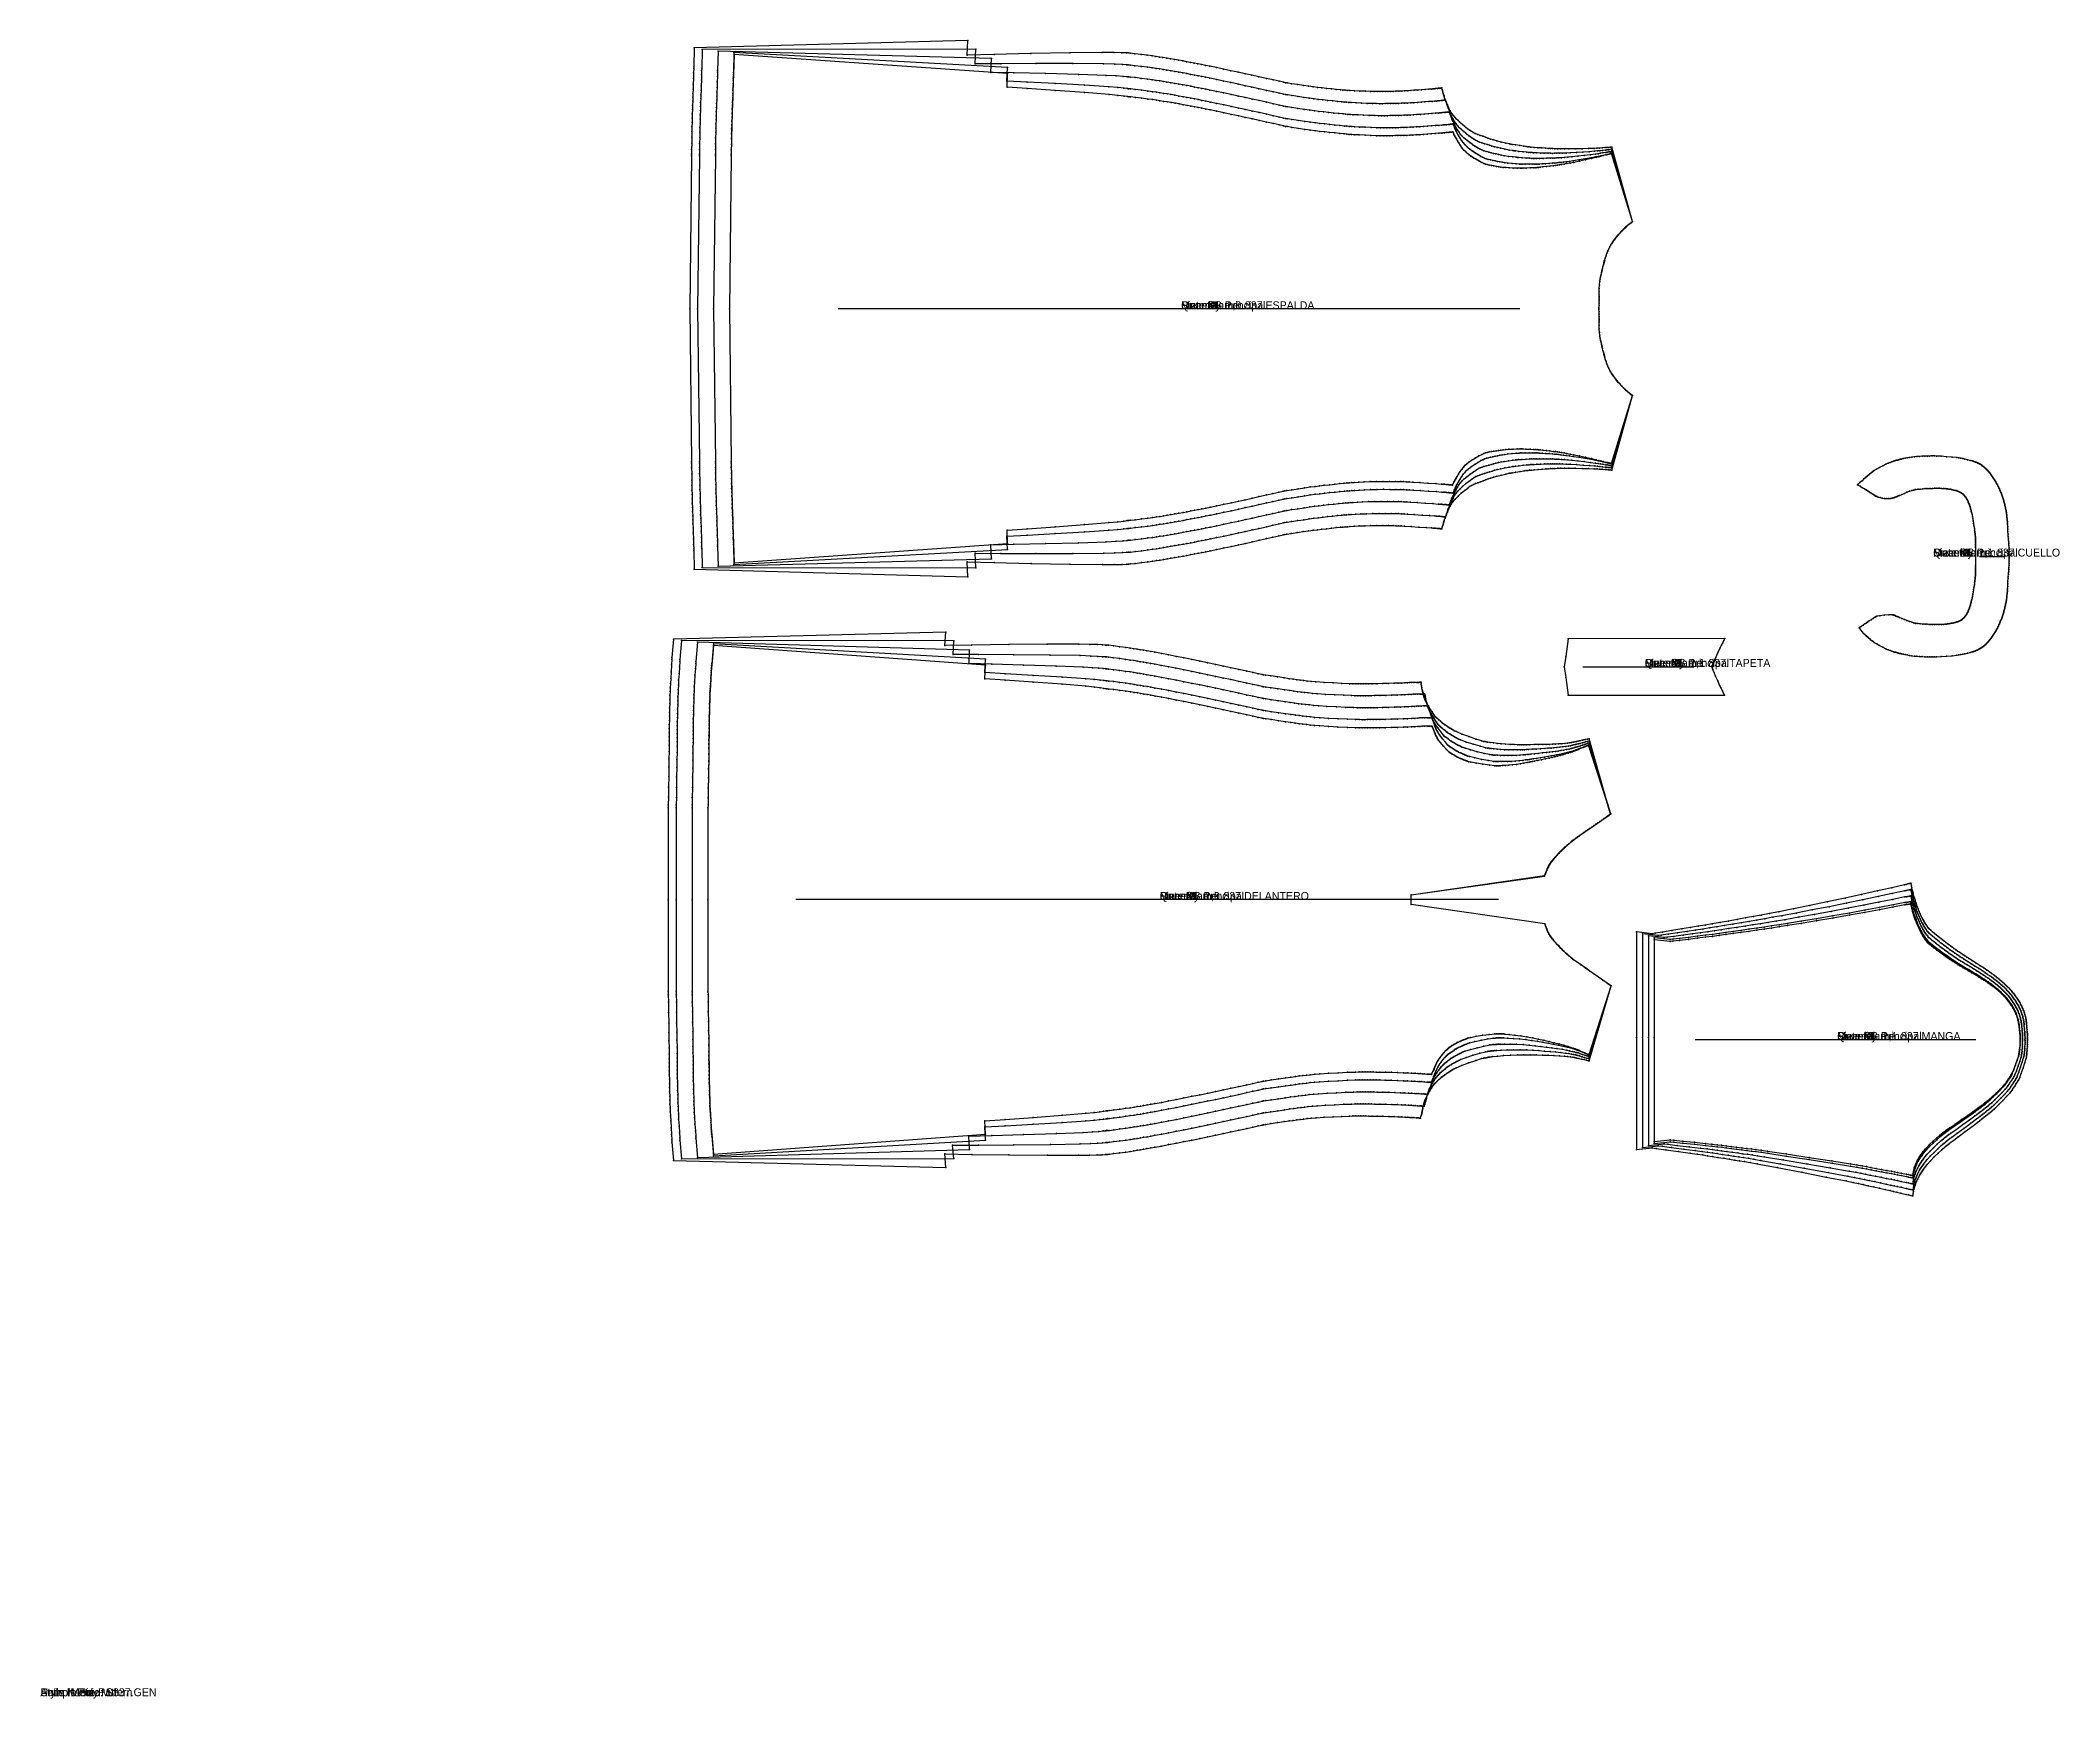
# Model space of a CAD drawing. Extents: x 50 to 2594, y 47 to 2136.
import ezdxf

# ---------------------------------------------------------------- set-up
doc = ezdxf.new("R2010")
doc.units = 0

msp = doc.modelspace()

# ---------------------------------------------------------------- texts
at = {"layer": '1'}
for s in ['Author: PolyPattern', 'Sample Size: S', 'Style Name: M.837.GEN', 'Units: Metric']:
    msp.add_text(s, height=10, dxfattribs=at).set_placement((50, 50))

# ---------------------------------------------------------------- blocks, each defined once
blk = doc.blocks.new('837.CUELLO_XS')
at = {"layer": '1'}
blk.add_lwpolyline([(2487.579, 1485.655), (2487.582, 1474.198), (2487.604, 1473.665), (2487.654, 1472.328), (2487.714, 1470.574), (2487.762, 1468.794), (2487.783, 1467.347), (2487.777, 1466.116), (2487.748, 1464.985), (2487.698, 1463.838), (2487.623, 1462.494), (2487.531, 1461.06), (2487.423, 1459.598), (2487.302, 1458.169), (2487.171, 1456.808), (2487.021, 1455.464), (2486.843, 1454.057), (2486.628, 1452.509), (2486.246, 1449.958), (2485.794, 1447.099), (2485.295, 1444.074), (2484.773, 1441.023), (2484.291, 1438.3), (2483.82, 1435.733), (2483.37, 1433.382), (2482.95, 1431.304), (2482.681, 1430.045), (2482.418, 1428.891), (2482.15, 1427.789), (2481.865, 1426.685), (2481.553, 1425.541), (2481.222, 1424.377), (2480.879, 1423.23), (2480.535, 1422.137), (2480.242, 1421.257), (2479.948, 1420.424), (2479.648, 1419.619), (2479.334, 1418.82), (2479.002, 1418.015), (2478.653, 1417.205), (2478.286, 1416.398), (2477.906, 1415.602), (2477.518, 1414.837), (2477.117, 1414.087), (2476.698, 1413.351), (2476.262, 1412.625), (2475.805, 1411.908), (2475.327, 1411.201), (2474.829, 1410.509), (2474.311, 1409.834), (2473.781, 1409.188), (2473.232, 1408.565), (2472.666, 1407.967), (2472.081, 1407.396), (2471.486, 1406.86), (2470.866, 1406.353), (2470.214, 1405.874), (2469.524, 1405.421), (2468.73, 1404.962), (2467.895, 1404.534), (2467.03, 1404.138), (2466.148, 1403.775), (2465.195, 1403.422), (2464.214, 1403.097), (2463.181, 1402.79), (2462.072, 1402.488), (2460.584, 1402.116), (2458.999, 1401.751), (2457.367, 1401.406), (2455.74, 1401.093), (2454.154, 1400.823), (2452.583, 1400.594), (2450.984, 1400.399), (2449.315, 1400.233), (2447.245, 1400.071), (2445.064, 1399.945), (2442.814, 1399.856), (2440.536, 1399.809), (2438.234, 1399.804), (2435.956, 1399.834), (2433.71, 1399.887), (2431.505, 1399.953), (2429.196, 1400.029), (2426.816, 1400.129), (2424.237, 1400.273), (2421.332, 1400.484), (2418.084, 1400.769), (2414.996, 1401.066), (2412.69, 1401.3), (2411.783, 1401.395), (2411.179, 1401.569), (2409.585, 1402.047), (2407.333, 1402.756), (2404.755, 1403.628), (2401.386, 1404.885), (2398.108, 1406.207), (2395.007, 1407.507), (2392.166, 1408.7), (2390.431, 1409.409), (2388.878, 1410.04), (2387.533, 1410.607), (2386.418, 1411.12), (2385.702, 1411.484), (2384.975, 1411.801), (2384.076, 1412.047), (2382.843, 1412.201), (2378.423, 1412.154), (2372.767, 1411.683), (2367.256, 1410.974), (2363.274, 1410.215), (2362.367, 1409.926), (2361.731, 1409.609), (2361.167, 1409.211), (2360.475, 1408.683), (2358.6, 1407.375), (2356.238, 1405.817), (2353.926, 1404.326), (2352.2, 1403.22), (2351.532, 1402.784), (2350.958, 1402.393), (2350.046, 1401.764), (2348.365, 1400.614), (2346.139, 1399.103), (2343.709, 1397.457), (2341.752, 1396.134), (2340.949, 1395.592), (2342.743, 1393.337), (2344.611, 1391.139), (2346.387, 1389.153), (2347.904, 1387.532), (2349.096, 1386.328), (2349.976, 1385.514), (2350.705, 1384.902), (2351.445, 1384.307), (2352.386, 1383.528), (2353.449, 1382.63), (2354.56, 1381.689), (2355.642, 1380.782), (2356.669, 1379.947), (2357.701, 1379.157), (2358.847, 1378.343), (2360.218, 1377.436), (2363.248, 1375.568), (2366.907, 1373.457), (2370.844, 1371.331), (2374.711, 1369.419), (2377.536, 1368.176), (2380.104, 1367.168), (2382.427, 1366.347), (2384.516, 1365.667), (2385.847, 1365.252), (2387.095, 1364.874), (2388.285, 1364.527), (2389.443, 1364.201), (2390.601, 1363.887), (2391.795, 1363.579), (2393.064, 1363.268), (2394.451, 1362.945), (2396.632, 1362.468), (2399.054, 1361.975), (2401.65, 1361.492), (2404.351, 1361.04), (2407.484, 1360.588), (2410.679, 1360.207), (2413.95, 1359.896), (2417.311, 1359.654), (2420.693, 1359.481), (2424.026, 1359.358), (2427.161, 1359.268), (2429.948, 1359.196), (2431.931, 1359.143), (2433.84, 1359.112), (2435.937, 1359.124), (2438.485, 1359.2), (2444.332, 1359.514), (2451.253, 1360.003), (2458.184, 1360.584), (2464.06, 1361.174), (2466.892, 1361.533), (2469.277, 1361.926), (2471.635, 1362.414), (2474.386, 1363.061), (2477.728, 1363.88), (2481.088, 1364.716), (2483.681, 1365.366), (2484.72, 1365.627), (2485.019, 1365.731), (2485.771, 1365.995), (2486.758, 1366.349), (2487.762, 1366.722), (2488.644, 1367.073), (2489.375, 1367.39), (2490.023, 1367.696), (2490.658, 1368.013), (2491.345, 1368.365), (2492.069, 1368.746), (2492.807, 1369.147), (2493.538, 1369.561), (2494.248, 1369.985), (2494.937, 1370.422), (2495.617, 1370.876), (2496.296, 1371.355), (2497.022, 1371.892), (2497.75, 1372.458), (2498.474, 1373.047), (2499.186, 1373.654), (2499.885, 1374.278), (2500.567, 1374.915), (2501.233, 1375.565), (2501.886, 1376.227), (2502.515, 1376.889), (2503.129, 1377.558), (2503.726, 1378.228), (2504.302, 1378.893), (2504.86, 1379.553), (2505.412, 1380.226), (2505.976, 1380.934), (2506.57, 1381.702), (2507.389, 1382.793), (2508.254, 1383.982), (2509.135, 1385.229), (2510.001, 1386.498), (2510.829, 1387.758), (2511.618, 1389.009), (2512.376, 1390.259), (2513.112, 1391.516), (2513.828, 1392.781), (2514.527, 1394.062), (2515.212, 1395.359), (2515.88, 1396.672), (2516.531, 1398.002), (2517.163, 1399.337), (2517.771, 1400.668), (2518.351, 1401.983), (2518.871, 1403.201), (2519.368, 1404.405), (2519.846, 1405.604), (2520.31, 1406.807), (2520.763, 1408.021), (2521.204, 1409.246), (2521.633, 1410.479), (2522.048, 1411.715), (2522.447, 1412.951), (2522.831, 1414.189), (2523.201, 1415.429), (2523.557, 1416.672), (2523.9, 1417.919), (2524.229, 1419.17), (2524.545, 1420.428), (2524.847, 1421.692), (2525.136, 1422.961), (2525.41, 1424.232), (2525.67, 1425.497), (2525.914, 1426.75), (2526.143, 1427.99), (2526.358, 1429.236), (2526.563, 1430.515), (2526.759, 1431.854), (2526.972, 1433.456), (2527.174, 1435.116), (2527.36, 1436.786), (2527.527, 1438.413), (2527.673, 1439.972), (2527.803, 1441.529), (2527.925, 1443.175), (2528.046, 1445), (2528.224, 1447.937), (2528.412, 1451.188), (2528.607, 1454.545), (2528.806, 1457.797), (2528.978, 1460.376), (2529.149, 1462.773), (2529.318, 1465.035), (2529.485, 1467.211), (2529.647, 1469.39), (2529.793, 1471.651), (2529.91, 1474.115), (2529.986, 1476.902), (2530.014, 1479.884), (2530.011, 1482.712), (2529.995, 1484.823), (2529.986, 1485.651), (2529.995, 1486.482), (2530.01, 1488.596), (2530.013, 1491.424), (2529.986, 1494.401), (2529.91, 1497.201), (2529.793, 1499.663), (2529.647, 1501.916), (2529.485, 1504.086), (2529.318, 1506.258), (2529.149, 1508.522), (2528.978, 1510.921), (2528.806, 1513.504), (2528.607, 1516.758), (2528.412, 1520.115), (2528.224, 1523.365), (2528.046, 1526.301), (2527.925, 1528.126), (2527.803, 1529.772), (2527.673, 1531.329), (2527.527, 1532.888), (2527.36, 1534.515), (2527.174, 1536.184), (2526.972, 1537.845), (2526.759, 1539.447), (2526.563, 1540.785), (2526.358, 1542.065), (2526.143, 1543.311), (2525.914, 1544.55), (2525.67, 1545.803), (2525.41, 1547.069), (2525.136, 1548.34), (2524.847, 1549.609), (2524.545, 1550.874), (2524.229, 1552.131), (2523.9, 1553.382), (2523.557, 1554.629), (2523.201, 1555.872), (2522.831, 1557.112), (2522.447, 1558.349), (2522.048, 1559.585), (2521.633, 1560.822), (2521.204, 1562.054), (2520.763, 1563.279), (2520.31, 1564.493), (2519.846, 1565.696), (2519.368, 1566.895), (2518.871, 1568.099), (2518.351, 1569.318), (2517.771, 1570.633), (2517.163, 1571.963), (2516.531, 1573.299), (2515.88, 1574.628), (2515.212, 1575.942), (2514.527, 1577.239), (2513.828, 1578.519), (2513.112, 1579.785), (2512.376, 1581.042), (2511.618, 1582.292), (2510.829, 1583.543), (2510.001, 1584.803), (2509.135, 1586.071), (2508.254, 1587.319), (2507.389, 1588.507), (2506.57, 1589.598), (2505.976, 1590.366), (2505.412, 1591.075), (2504.86, 1591.747), (2504.302, 1592.407), (2503.726, 1593.072), (2503.129, 1593.742), (2502.514, 1594.411), (2501.886, 1595.073), (2501.233, 1595.736), (2500.567, 1596.386), (2499.885, 1597.022), (2499.187, 1597.646), (2498.474, 1598.253), (2497.75, 1598.842), (2497.021, 1599.408), (2496.296, 1599.946), (2495.617, 1600.424), (2494.937, 1600.879), (2494.248, 1601.315), (2493.538, 1601.739), (2492.807, 1602.154), (2492.069, 1602.556), (2491.345, 1602.936), (2490.657, 1603.289), (2490.022, 1603.606), (2489.374, 1603.911), (2488.644, 1604.228), (2487.761, 1604.578), (2486.758, 1604.952), (2485.771, 1605.306), (2485.019, 1605.57), (2484.719, 1605.674), (2483.681, 1605.936), (2481.088, 1606.585), (2477.728, 1607.421), (2474.386, 1608.239), (2471.635, 1608.886), (2469.277, 1609.375), (2466.892, 1609.767), (2464.061, 1610.126), (2458.185, 1610.717), (2451.254, 1611.298), (2444.333, 1611.786), (2438.486, 1612.1), (2435.938, 1612.176), (2433.84, 1612.188), (2431.931, 1612.157), (2429.948, 1612.104), (2427.161, 1612.032), (2424.027, 1611.943), (2420.694, 1611.82), (2417.311, 1611.647), (2413.95, 1611.405), (2410.679, 1611.094), (2407.483, 1610.713), (2404.35, 1610.261), (2401.649, 1609.809), (2399.053, 1609.325), (2396.631, 1608.832), (2394.451, 1608.355), (2393.064, 1608.033), (2391.795, 1607.722), (2390.602, 1607.414), (2389.443, 1607.101), (2388.284, 1606.774), (2387.093, 1606.425), (2385.845, 1606.047), (2384.515, 1605.633), (2382.434, 1604.958), (2380.12, 1604.143), (2377.557, 1603.139), (2374.73, 1601.896), (2370.837, 1599.968), (2366.871, 1597.824), (2363.199, 1595.704), (2360.19, 1593.85), (2358.862, 1592.971), (2357.754, 1592.183), (2356.738, 1591.404), (2355.689, 1590.556), (2354.495, 1589.567), (2353.266, 1588.537), (2352.134, 1587.581), (2351.232, 1586.813), (2350.624, 1586.289), (2349.992, 1585.726), (2348.976, 1584.805), (2347.217, 1583.204), (2344.8, 1581.008), (2342.175, 1578.624), (2340.068, 1576.711), (2339.205, 1575.927), (2342.304, 1574.04), (2345.338, 1572.26), (2347.972, 1570.743), (2349.869, 1569.644), (2350.598, 1569.201), (2351.054, 1568.899), (2351.424, 1568.63), (2351.89, 1568.291), (2353.584, 1567.132), (2355.937, 1565.571), (2358.411, 1563.95), (2360.47, 1562.614), (2361.278, 1562.099), (2361.926, 1561.714), (2362.548, 1561.397), (2363.281, 1561.084), (2365.128, 1560.413), (2367.544, 1559.681), (2370.313, 1559.021), (2373.22, 1558.565), (2375.982, 1558.411), (2378.572, 1558.499), (2380.893, 1558.754), (2382.846, 1559.1), (2383.847, 1559.333), (2384.733, 1559.584), (2385.568, 1559.862), (2386.419, 1560.18), (2387.624, 1560.662), (2388.975, 1561.227), (2390.485, 1561.874), (2392.167, 1562.602), (2394.966, 1563.808), (2398.066, 1565.109), (2401.363, 1566.424), (2404.755, 1567.674), (2407.342, 1568.543), (2409.596, 1569.253), (2411.19, 1569.731), (2411.793, 1569.907), (2412.699, 1570.002), (2415.002, 1570.236), (2418.086, 1570.533), (2421.332, 1570.817), (2424.236, 1571.028), (2426.814, 1571.173), (2429.195, 1571.272), (2431.505, 1571.349), (2433.71, 1571.414), (2435.956, 1571.467), (2438.235, 1571.496), (2440.536, 1571.491), (2442.814, 1571.444), (2445.064, 1571.356), (2447.244, 1571.229), (2449.314, 1571.068), (2450.983, 1570.902), (2452.582, 1570.707), (2454.154, 1570.477), (2455.74, 1570.207), (2457.367, 1569.895), (2458.999, 1569.55), (2460.585, 1569.185), (2462.072, 1568.813), (2463.181, 1568.512), (2464.214, 1568.204), (2465.195, 1567.878), (2466.148, 1567.526), (2467.03, 1567.163), (2467.895, 1566.767), (2468.73, 1566.339), (2469.524, 1565.881), (2470.214, 1565.428), (2470.866, 1564.948), (2471.486, 1564.441), (2472.082, 1563.905), (2472.666, 1563.334), (2473.232, 1562.736), (2473.781, 1562.112), (2474.311, 1561.467), (2474.829, 1560.791), (2475.327, 1560.099), (2475.805, 1559.393), (2476.262, 1558.675), (2476.698, 1557.949), (2477.117, 1557.213), (2477.518, 1556.463), (2477.906, 1555.698), (2478.286, 1554.903), (2478.653, 1554.096), (2479.002, 1553.286), (2479.334, 1552.48), (2479.648, 1551.682), (2479.948, 1550.876), (2480.242, 1550.043), (2480.535, 1549.163), (2480.879, 1548.07), (2481.222, 1546.923), (2481.553, 1545.76), (2481.865, 1544.616), (2482.15, 1543.512), (2482.418, 1542.41), (2482.681, 1541.256), (2482.95, 1539.996), (2483.37, 1537.919), (2483.82, 1535.567), (2484.291, 1533.001), (2484.773, 1530.278), (2485.295, 1527.227), (2485.794, 1524.201), (2486.246, 1521.343), (2486.628, 1518.792), (2486.843, 1517.244), (2487.021, 1515.837), (2487.171, 1514.493), (2487.302, 1513.133), (2487.423, 1511.704), (2487.531, 1510.241), (2487.623, 1508.808), (2487.698, 1507.464), (2487.748, 1506.316), (2487.777, 1505.185), (2487.783, 1503.954), (2487.762, 1502.507), (2487.714, 1500.726), (2487.654, 1498.973), (2487.604, 1497.636), (2487.582, 1497.104), (2487.579, 1485.655)], dxfattribs=at)
at = {"layer": '2'}
for p in [(2484.719, 1605.674), (2339.205, 1575.927), (2411.793, 1569.907), (2487.579, 1485.655), (2487.582, 1497.104), (2529.986, 1485.651), (2487.582, 1474.198), (2411.783, 1401.395), (2340.949, 1395.592), (2484.72, 1365.627)]:
    blk.add_point(p, dxfattribs=at)
at = {"layer": '3'}
for p in [(2377.557, 1603.139), (2380.12, 1604.143), (2382.434, 1604.958), (2384.515, 1605.633), (2385.845, 1606.047), (2387.093, 1606.425), (2388.284, 1606.774), (2389.443, 1607.101), (2390.602, 1607.414), (2391.795, 1607.722), (2393.064, 1608.033), (2394.451, 1608.355), (2396.631, 1608.832), (2399.053, 1609.325), (2401.649, 1609.809), (2404.35, 1610.261), (2407.483, 1610.713), (2410.679, 1611.094), (2413.95, 1611.405), (2417.311, 1611.647), (2420.694, 1611.82), (2424.027, 1611.943), (2427.161, 1612.032), (2429.948, 1612.104), (2431.931, 1612.157), (2433.84, 1612.188), (2435.938, 1612.176), (2438.486, 1612.1), (2444.333, 1611.786), (2451.254, 1611.298), (2458.185, 1610.717), (2464.061, 1610.126), (2466.892, 1609.767), (2469.277, 1609.375), (2471.635, 1608.886), (2474.386, 1608.239), (2477.728, 1607.421), (2481.088, 1606.585), (2483.681, 1605.936), (2485.019, 1605.57), (2485.771, 1605.306), (2486.758, 1604.952), (2487.761, 1604.578), (2488.644, 1604.228), (2489.374, 1603.911), (2490.022, 1603.606), (2490.657, 1603.289), (2491.345, 1602.936), (2492.069, 1602.556), (2342.175, 1578.624), (2344.8, 1581.008), (2347.217, 1583.204), (2348.976, 1584.805), (2349.992, 1585.726), (2350.624, 1586.289), (2351.232, 1586.813), (2352.134, 1587.581), (2353.266, 1588.537), (2354.495, 1589.567), (2355.689, 1590.556), (2356.738, 1591.404), (2357.754, 1592.183), (2358.862, 1592.971), (2360.19, 1593.85), (2363.199, 1595.704), (2366.871, 1597.824), (2370.837, 1599.968), (2374.73, 1601.896), (2492.807, 1602.154), (2493.538, 1601.739), (2494.248, 1601.315), (2494.937, 1600.879), (2495.617, 1600.424), (2496.296, 1599.946), (2497.021, 1599.408), (2497.75, 1598.842), (2498.474, 1598.253), (2499.187, 1597.646), (2499.885, 1597.022), (2500.567, 1596.386), (2501.233, 1595.736), (2501.886, 1595.073), (2502.514, 1594.411), (2503.129, 1593.742), (2503.726, 1593.072), (2504.302, 1592.407), (2504.86, 1591.747), (2505.412, 1591.075), (2505.976, 1590.366), (2506.57, 1589.598), (2507.389, 1588.507), (2508.254, 1587.319), (2509.135, 1586.071), (2510.001, 1584.803), (2510.829, 1583.543), (2511.618, 1582.292), (2512.376, 1581.042), (2513.112, 1579.785), (2513.828, 1578.519), (2514.527, 1577.239), (2340.068, 1576.711), (2342.304, 1574.04), (2345.338, 1572.26), (2347.972, 1570.743), (2349.869, 1569.644), (2350.598, 1569.201), (2351.054, 1568.899), (2351.424, 1568.63), (2351.89, 1568.291), (2353.584, 1567.132), (2355.937, 1565.571), (2358.411, 1563.95), (2360.47, 1562.614), (2361.278, 1562.099), (2361.926, 1561.714), (2362.548, 1561.397), (2363.281, 1561.084), (2365.128, 1560.413), (2367.544, 1559.681), (2370.313, 1559.021), (2373.22, 1558.565), (2375.982, 1558.411), (2378.572, 1558.499), (2380.893, 1558.754), (2382.846, 1559.1), (2383.847, 1559.333), (2384.733, 1559.584), (2385.568, 1559.862), (2386.419, 1560.18), (2387.624, 1560.662), (2388.975, 1561.227), (2390.485, 1561.874), (2392.167, 1562.602), (2394.966, 1563.808), (2398.066, 1565.109), (2401.363, 1566.424), (2404.755, 1567.674), (2407.342, 1568.543), (2409.596, 1569.253), (2411.19, 1569.731), (2412.699, 1570.002), (2415.002, 1570.236), (2418.086, 1570.533), (2421.332, 1570.817), (2424.236, 1571.028), (2426.814, 1571.173), (2429.195, 1571.272), (2431.505, 1571.349), (2433.71, 1571.414), (2435.956, 1571.467), (2438.235, 1571.496), (2440.536, 1571.491), (2442.814, 1571.444), (2445.064, 1571.356), (2447.244, 1571.229), (2449.314, 1571.068), (2450.983, 1570.902), (2452.582, 1570.707), (2454.154, 1570.477), (2455.74, 1570.207), (2457.367, 1569.895), (2458.999, 1569.55), (2460.585, 1569.185), (2462.072, 1568.813), (2463.181, 1568.512), (2464.214, 1568.204), (2465.195, 1567.878), (2466.148, 1567.526), (2467.03, 1567.163), (2467.895, 1566.767), (2468.73, 1566.339), (2469.524, 1565.881), (2470.214, 1565.428), (2470.866, 1564.948), (2471.486, 1564.441), (2472.082, 1563.905), (2472.666, 1563.334), (2473.232, 1562.736), (2473.781, 1562.112), (2474.311, 1561.467), (2474.829, 1560.791), (2475.327, 1560.099), (2475.805, 1559.393), (2476.262, 1558.675), (2476.698, 1557.949), (2477.117, 1557.213), (2477.518, 1556.463), (2477.906, 1555.698), (2478.286, 1554.903), (2478.653, 1554.096), (2479.002, 1553.286), (2479.334, 1552.48), (2479.648, 1551.682), (2515.212, 1575.942), (2515.88, 1574.628), (2516.531, 1573.299), (2517.163, 1571.963), (2517.771, 1570.633), (2518.351, 1569.318), (2518.871, 1568.099), (2519.368, 1566.895), (2519.846, 1565.696), (2520.31, 1564.493), (2520.763, 1563.279), (2521.204, 1562.054), (2521.633, 1560.822), (2522.048, 1559.585), (2522.447, 1558.349), (2522.831, 1557.112), (2523.201, 1555.872), (2523.557, 1554.629), (2523.9, 1553.382), (2524.229, 1552.131), (2479.948, 1550.876), (2480.242, 1550.043), (2480.535, 1549.163), (2480.879, 1548.07), (2481.222, 1546.923), (2481.553, 1545.76), (2481.865, 1544.616), (2482.15, 1543.512), (2482.418, 1542.41), (2482.681, 1541.256), (2482.95, 1539.996), (2483.37, 1537.919), (2483.82, 1535.567), (2484.291, 1533.001), (2484.773, 1530.278), (2485.295, 1527.227), (2524.545, 1550.874), (2524.847, 1549.609), (2525.136, 1548.34), (2525.41, 1547.069), (2525.67, 1545.803), (2525.914, 1544.55), (2526.143, 1543.311), (2526.358, 1542.065), (2526.563, 1540.785), (2526.759, 1539.447), (2526.972, 1537.845), (2527.174, 1536.184), (2527.36, 1534.515), (2527.527, 1532.888), (2527.673, 1531.329), (2527.803, 1529.772), (2527.925, 1528.126), (2528.046, 1526.301), (2485.794, 1524.201), (2486.246, 1521.343), (2486.628, 1518.792), (2486.843, 1517.244), (2487.021, 1515.837), (2487.171, 1514.493), (2487.302, 1513.133), (2487.423, 1511.704), (2487.531, 1510.241), (2487.623, 1508.808), (2487.698, 1507.464), (2487.748, 1506.316), (2487.762, 1502.507), (2487.777, 1505.185), (2487.783, 1503.954), (2528.224, 1523.365), (2528.412, 1520.115), (2528.607, 1516.758), (2528.806, 1513.504), (2528.978, 1510.921), (2529.149, 1508.522), (2529.318, 1506.258), (2529.485, 1504.086), (2529.647, 1501.916), (2487.604, 1497.636), (2487.654, 1498.973), (2487.714, 1500.726), (2529.793, 1499.663), (2529.91, 1497.201), (2529.986, 1494.401), (2529.986, 1476.902), (2529.995, 1486.482), (2529.995, 1484.823), (2530.01, 1488.596), (2530.011, 1482.712), (2530.013, 1491.424), (2530.014, 1479.884), (2486.246, 1449.958), (2486.628, 1452.509), (2486.843, 1454.057), (2487.021, 1455.464), (2487.171, 1456.808), (2487.302, 1458.169), (2487.423, 1459.598), (2487.531, 1461.06), (2487.604, 1473.665), (2487.623, 1462.494), (2487.654, 1472.328), (2487.698, 1463.838), (2487.714, 1470.574), (2487.748, 1464.985), (2487.762, 1468.794), (2487.777, 1466.116), (2487.783, 1467.347), (2528.412, 1451.188), (2528.607, 1454.545), (2528.806, 1457.797), (2528.978, 1460.376), (2529.149, 1462.773), (2529.318, 1465.035), (2529.485, 1467.211), (2529.647, 1469.39), (2529.793, 1471.651), (2529.91, 1474.115), (2481.553, 1425.541), (2481.865, 1426.685), (2482.15, 1427.789), (2482.418, 1428.891), (2482.681, 1430.045), (2482.95, 1431.304), (2483.37, 1433.382), (2483.82, 1435.733), (2484.291, 1438.3), (2484.773, 1441.023), (2485.295, 1444.074), (2485.794, 1447.099), (2525.67, 1425.497), (2525.914, 1426.75), (2526.143, 1427.99), (2526.358, 1429.236), (2526.563, 1430.515), (2526.759, 1431.854), (2526.972, 1433.456), (2527.174, 1435.116), (2527.36, 1436.786), (2527.527, 1438.413), (2527.673, 1439.972), (2527.803, 1441.529), (2527.925, 1443.175), (2528.046, 1445), (2528.224, 1447.937), (2346.139, 1399.103), (2348.365, 1400.614), (2350.046, 1401.764), (2350.958, 1402.393), (2351.532, 1402.784), (2352.2, 1403.22), (2353.926, 1404.326), (2356.238, 1405.817), (2358.6, 1407.375), (2360.475, 1408.683), (2361.167, 1409.211), (2361.731, 1409.609), (2362.367, 1409.926), (2363.274, 1410.215), (2367.256, 1410.974), (2372.767, 1411.683), (2378.423, 1412.154), (2382.843, 1412.201), (2384.076, 1412.047), (2384.975, 1411.801), (2385.702, 1411.484), (2386.418, 1411.12), (2387.533, 1410.607), (2388.878, 1410.04), (2390.431, 1409.409), (2392.166, 1408.7), (2395.007, 1407.507), (2398.108, 1406.207), (2401.386, 1404.885), (2404.755, 1403.628), (2407.333, 1402.756), (2409.585, 1402.047), (2411.179, 1401.569), (2412.69, 1401.3), (2414.996, 1401.066), (2418.084, 1400.769), (2421.332, 1400.484), (2424.237, 1400.273), (2426.816, 1400.129), (2429.196, 1400.029), (2431.505, 1399.953), (2433.71, 1399.887), (2435.956, 1399.834), (2438.234, 1399.804), (2440.536, 1399.809), (2442.814, 1399.856), (2445.064, 1399.945), (2447.245, 1400.071), (2449.315, 1400.233), (2450.984, 1400.399), (2452.583, 1400.594), (2454.154, 1400.823), (2455.74, 1401.093), (2457.367, 1401.406), (2458.999, 1401.751), (2460.584, 1402.116), (2462.072, 1402.488), (2463.181, 1402.79), (2464.214, 1403.097), (2465.195, 1403.422), (2466.148, 1403.775), (2467.03, 1404.138), (2467.895, 1404.534), (2468.73, 1404.962), (2469.524, 1405.421), (2470.214, 1405.874), (2470.866, 1406.353), (2471.486, 1406.86), (2472.081, 1407.396), (2472.666, 1407.967), (2473.232, 1408.565), (2473.781, 1409.188), (2474.311, 1409.834), (2474.829, 1410.509), (2475.327, 1411.201), (2475.805, 1411.908), (2476.262, 1412.625), (2476.698, 1413.351), (2477.117, 1414.087), (2477.518, 1414.837), (2477.906, 1415.602), (2478.286, 1416.398), (2478.653, 1417.205), (2479.002, 1418.015), (2479.334, 1418.82), (2479.648, 1419.619), (2479.948, 1420.424), (2480.242, 1421.257), (2480.535, 1422.137), (2480.879, 1423.23), (2481.222, 1424.377), (2517.163, 1399.337), (2517.771, 1400.668), (2518.351, 1401.983), (2518.871, 1403.201), (2519.368, 1404.405), (2519.846, 1405.604), (2520.31, 1406.807), (2520.763, 1408.021), (2521.204, 1409.246), (2521.633, 1410.479), (2522.048, 1411.715), (2522.447, 1412.951), (2522.831, 1414.189), (2523.201, 1415.429), (2523.557, 1416.672), (2523.9, 1417.919), (2524.229, 1419.17), (2524.545, 1420.428), (2524.847, 1421.692), (2525.136, 1422.961), (2525.41, 1424.232), (2341.752, 1396.134), (2342.743, 1393.337), (2343.709, 1397.457), (2344.611, 1391.139), (2346.387, 1389.153), (2347.904, 1387.532), (2349.096, 1386.328), (2349.976, 1385.514), (2350.705, 1384.902), (2351.445, 1384.307), (2352.386, 1383.528), (2353.449, 1382.63), (2354.56, 1381.689), (2355.642, 1380.782), (2356.669, 1379.947), (2357.701, 1379.157), (2358.847, 1378.343), (2360.218, 1377.436), (2363.248, 1375.568), (2499.186, 1373.654), (2499.885, 1374.278), (2500.567, 1374.915), (2501.233, 1375.565), (2501.886, 1376.227), (2502.515, 1376.889), (2503.129, 1377.558), (2503.726, 1378.228), (2504.302, 1378.893), (2504.86, 1379.553), (2505.412, 1380.226), (2505.976, 1380.934), (2506.57, 1381.702), (2507.389, 1382.793), (2508.254, 1383.982), (2509.135, 1385.229), (2510.001, 1386.498), (2510.829, 1387.758), (2511.618, 1389.009), (2512.376, 1390.259), (2513.112, 1391.516), (2513.828, 1392.781), (2514.527, 1394.062), (2515.212, 1395.359), (2515.88, 1396.672), (2516.531, 1398.002), (2366.907, 1373.457), (2370.844, 1371.331), (2374.711, 1369.419), (2377.536, 1368.176), (2380.104, 1367.168), (2382.427, 1366.347), (2384.516, 1365.667), (2385.847, 1365.252), (2387.095, 1364.874), (2388.285, 1364.527), (2389.443, 1364.201), (2390.601, 1363.887), (2391.795, 1363.579), (2393.064, 1363.268), (2394.451, 1362.945), (2396.632, 1362.468), (2399.054, 1361.975), (2401.65, 1361.492), (2404.351, 1361.04), (2407.484, 1360.588), (2410.679, 1360.207), (2413.95, 1359.896), (2417.311, 1359.654), (2420.693, 1359.481), (2424.026, 1359.358), (2427.161, 1359.268), (2429.948, 1359.196), (2431.931, 1359.143), (2433.84, 1359.112), (2435.937, 1359.124), (2438.485, 1359.2), (2444.332, 1359.514), (2451.253, 1360.003), (2458.184, 1360.584), (2464.06, 1361.174), (2466.892, 1361.533), (2469.277, 1361.926), (2471.635, 1362.414), (2474.386, 1363.061), (2477.728, 1363.88), (2481.088, 1364.716), (2483.681, 1365.366), (2485.019, 1365.731), (2485.771, 1365.995), (2486.758, 1366.349), (2487.762, 1366.722), (2488.644, 1367.073), (2489.375, 1367.39), (2490.023, 1367.696), (2490.658, 1368.013), (2491.345, 1368.365), (2492.069, 1368.746), (2492.807, 1369.147), (2493.538, 1369.561), (2494.248, 1369.985), (2494.937, 1370.422), (2495.617, 1370.876), (2496.296, 1371.355), (2497.022, 1371.892), (2497.75, 1372.458), (2498.474, 1373.047)]:
    blk.add_point(p, dxfattribs=at)
at = {"layer": '4'}
for p in [(2484.719, 1605.674, 5), (2487.579, 1485.655, 5), (2529.986, 1485.651, 5), (2484.72, 1365.627, 5)]:
    blk.add_point(p, dxfattribs=at)
at = {"layer": '7'}
blk.add_line((2492.88, 1485.5), (2524.687, 1485.5), dxfattribs=at)
at = {"layer": '1'}
for s in ['Size: XS', 'Quantity: 1,1', 'Piece Name: 837.CUELLO', 'Material: Principal']:
    blk.add_text(s, height=10, dxfattribs=at).set_placement((2434.5, 1485.5))
blk = doc.blocks.new('837.CUELLO_S')
at = {"layer": '1'}
blk.add_lwpolyline([(2487.579, 1485.655), (2487.582, 1474.198), (2487.604, 1473.665), (2487.654, 1472.328), (2487.714, 1470.574), (2487.762, 1468.794), (2487.783, 1467.347), (2487.777, 1466.116), (2487.748, 1464.985), (2487.698, 1463.838), (2487.623, 1462.494), (2487.531, 1461.06), (2487.423, 1459.598), (2487.302, 1458.169), (2487.171, 1456.808), (2487.021, 1455.464), (2486.843, 1454.057), (2486.628, 1452.509), (2486.246, 1449.958), (2485.794, 1447.099), (2485.295, 1444.074), (2484.773, 1441.023), (2484.291, 1438.3), (2483.82, 1435.733), (2483.37, 1433.382), (2482.95, 1431.304), (2482.681, 1430.045), (2482.418, 1428.891), (2482.15, 1427.789), (2481.865, 1426.685), (2481.553, 1425.541), (2481.222, 1424.377), (2480.879, 1423.23), (2480.535, 1422.137), (2480.242, 1421.257), (2479.948, 1420.424), (2479.648, 1419.619), (2479.334, 1418.82), (2479.002, 1418.015), (2478.653, 1417.205), (2478.286, 1416.398), (2477.906, 1415.602), (2477.518, 1414.837), (2477.117, 1414.087), (2476.698, 1413.351), (2476.262, 1412.625), (2475.805, 1411.908), (2475.327, 1411.201), (2474.829, 1410.509), (2474.311, 1409.834), (2473.781, 1409.188), (2473.232, 1408.565), (2472.666, 1407.967), (2472.081, 1407.396), (2471.486, 1406.86), (2470.866, 1406.353), (2470.214, 1405.874), (2469.524, 1405.421), (2468.73, 1404.962), (2467.895, 1404.534), (2467.03, 1404.138), (2466.148, 1403.775), (2465.195, 1403.422), (2464.214, 1403.097), (2463.181, 1402.79), (2462.072, 1402.488), (2460.584, 1402.116), (2458.999, 1401.751), (2457.367, 1401.406), (2455.74, 1401.093), (2454.154, 1400.823), (2452.583, 1400.594), (2450.984, 1400.399), (2449.315, 1400.233), (2447.245, 1400.071), (2445.064, 1399.945), (2442.814, 1399.856), (2440.536, 1399.809), (2438.234, 1399.804), (2435.956, 1399.834), (2433.71, 1399.887), (2431.505, 1399.953), (2429.196, 1400.029), (2426.816, 1400.129), (2424.237, 1400.273), (2421.332, 1400.484), (2418.084, 1400.769), (2414.996, 1401.066), (2412.69, 1401.3), (2411.783, 1401.395), (2411.179, 1401.569), (2409.585, 1402.047), (2407.333, 1402.756), (2404.755, 1403.628), (2401.386, 1404.885), (2398.108, 1406.207), (2395.007, 1407.507), (2392.166, 1408.7), (2390.431, 1409.409), (2388.878, 1410.04), (2387.533, 1410.607), (2386.418, 1411.12), (2385.702, 1411.484), (2384.975, 1411.801), (2384.076, 1412.047), (2382.843, 1412.201), (2378.423, 1412.154), (2372.767, 1411.683), (2367.256, 1410.974), (2363.274, 1410.215), (2362.367, 1409.926), (2361.731, 1409.609), (2361.167, 1409.211), (2360.475, 1408.683), (2358.6, 1407.375), (2356.238, 1405.817), (2353.926, 1404.326), (2352.2, 1403.22), (2351.532, 1402.784), (2350.958, 1402.393), (2350.046, 1401.764), (2348.365, 1400.614), (2346.139, 1399.103), (2343.709, 1397.457), (2341.752, 1396.134), (2340.949, 1395.592), (2342.743, 1393.337), (2344.611, 1391.139), (2346.387, 1389.153), (2347.904, 1387.532), (2349.096, 1386.328), (2349.976, 1385.514), (2350.705, 1384.902), (2351.445, 1384.307), (2352.386, 1383.528), (2353.449, 1382.63), (2354.56, 1381.689), (2355.642, 1380.782), (2356.669, 1379.947), (2357.701, 1379.157), (2358.847, 1378.343), (2360.218, 1377.436), (2363.248, 1375.568), (2366.907, 1373.457), (2370.844, 1371.331), (2374.711, 1369.419), (2377.536, 1368.176), (2380.104, 1367.168), (2382.427, 1366.347), (2384.516, 1365.667), (2385.847, 1365.252), (2387.095, 1364.874), (2388.285, 1364.527), (2389.443, 1364.201), (2390.601, 1363.887), (2391.795, 1363.579), (2393.064, 1363.268), (2394.451, 1362.945), (2396.632, 1362.468), (2399.054, 1361.975), (2401.65, 1361.492), (2404.351, 1361.04), (2407.484, 1360.588), (2410.679, 1360.207), (2413.95, 1359.896), (2417.311, 1359.654), (2420.693, 1359.481), (2424.026, 1359.358), (2427.161, 1359.268), (2429.948, 1359.196), (2431.931, 1359.143), (2433.84, 1359.112), (2435.937, 1359.124), (2438.485, 1359.2), (2444.332, 1359.514), (2451.253, 1360.003), (2458.184, 1360.584), (2464.06, 1361.174), (2466.892, 1361.533), (2469.277, 1361.926), (2471.635, 1362.414), (2474.386, 1363.061), (2477.728, 1363.88), (2481.088, 1364.716), (2483.681, 1365.366), (2484.72, 1365.627), (2485.019, 1365.731), (2485.771, 1365.995), (2486.758, 1366.349), (2487.762, 1366.722), (2488.644, 1367.073), (2489.375, 1367.39), (2490.023, 1367.696), (2490.658, 1368.013), (2491.345, 1368.365), (2492.069, 1368.746), (2492.807, 1369.147), (2493.538, 1369.561), (2494.248, 1369.985), (2494.937, 1370.422), (2495.617, 1370.876), (2496.296, 1371.355), (2497.022, 1371.892), (2497.75, 1372.458), (2498.474, 1373.047), (2499.186, 1373.654), (2499.885, 1374.278), (2500.567, 1374.915), (2501.233, 1375.565), (2501.886, 1376.227), (2502.515, 1376.889), (2503.129, 1377.558), (2503.726, 1378.228), (2504.302, 1378.893), (2504.86, 1379.553), (2505.412, 1380.226), (2505.976, 1380.934), (2506.57, 1381.702), (2507.389, 1382.793), (2508.254, 1383.982), (2509.135, 1385.229), (2510.001, 1386.498), (2510.829, 1387.758), (2511.618, 1389.009), (2512.376, 1390.259), (2513.112, 1391.516), (2513.828, 1392.781), (2514.527, 1394.062), (2515.212, 1395.359), (2515.88, 1396.672), (2516.531, 1398.002), (2517.163, 1399.337), (2517.771, 1400.668), (2518.351, 1401.983), (2518.871, 1403.201), (2519.368, 1404.405), (2519.846, 1405.604), (2520.31, 1406.807), (2520.763, 1408.021), (2521.204, 1409.246), (2521.633, 1410.479), (2522.048, 1411.715), (2522.447, 1412.951), (2522.831, 1414.189), (2523.201, 1415.429), (2523.557, 1416.672), (2523.9, 1417.919), (2524.229, 1419.17), (2524.545, 1420.428), (2524.847, 1421.692), (2525.136, 1422.961), (2525.41, 1424.232), (2525.67, 1425.497), (2525.914, 1426.75), (2526.143, 1427.99), (2526.358, 1429.236), (2526.563, 1430.515), (2526.759, 1431.854), (2526.972, 1433.456), (2527.174, 1435.116), (2527.36, 1436.786), (2527.527, 1438.413), (2527.673, 1439.972), (2527.803, 1441.529), (2527.925, 1443.175), (2528.046, 1445), (2528.224, 1447.937), (2528.412, 1451.188), (2528.607, 1454.545), (2528.806, 1457.797), (2528.978, 1460.376), (2529.149, 1462.773), (2529.318, 1465.035), (2529.485, 1467.211), (2529.647, 1469.39), (2529.793, 1471.651), (2529.91, 1474.115), (2529.986, 1476.902), (2530.014, 1479.884), (2530.011, 1482.712), (2529.995, 1484.823), (2529.986, 1485.651), (2529.995, 1486.482), (2530.01, 1488.596), (2530.013, 1491.424), (2529.986, 1494.401), (2529.91, 1497.201), (2529.793, 1499.663), (2529.647, 1501.916), (2529.485, 1504.086), (2529.318, 1506.258), (2529.149, 1508.522), (2528.978, 1510.921), (2528.806, 1513.504), (2528.607, 1516.758), (2528.412, 1520.115), (2528.224, 1523.365), (2528.046, 1526.301), (2527.925, 1528.126), (2527.803, 1529.772), (2527.673, 1531.329), (2527.527, 1532.888), (2527.36, 1534.515), (2527.174, 1536.184), (2526.972, 1537.845), (2526.759, 1539.447), (2526.563, 1540.785), (2526.358, 1542.065), (2526.143, 1543.311), (2525.914, 1544.55), (2525.67, 1545.803), (2525.41, 1547.069), (2525.136, 1548.34), (2524.847, 1549.609), (2524.545, 1550.874), (2524.229, 1552.131), (2523.9, 1553.382), (2523.557, 1554.629), (2523.201, 1555.872), (2522.831, 1557.112), (2522.447, 1558.349), (2522.048, 1559.585), (2521.633, 1560.822), (2521.204, 1562.054), (2520.763, 1563.279), (2520.31, 1564.493), (2519.846, 1565.696), (2519.368, 1566.895), (2518.871, 1568.099), (2518.351, 1569.318), (2517.771, 1570.633), (2517.163, 1571.963), (2516.531, 1573.299), (2515.88, 1574.628), (2515.212, 1575.942), (2514.527, 1577.239), (2513.828, 1578.519), (2513.112, 1579.785), (2512.376, 1581.042), (2511.618, 1582.292), (2510.829, 1583.543), (2510.001, 1584.803), (2509.135, 1586.071), (2508.254, 1587.319), (2507.389, 1588.507), (2506.57, 1589.598), (2505.976, 1590.366), (2505.412, 1591.075), (2504.86, 1591.747), (2504.302, 1592.407), (2503.726, 1593.072), (2503.129, 1593.742), (2502.514, 1594.411), (2501.886, 1595.073), (2501.233, 1595.736), (2500.567, 1596.386), (2499.885, 1597.022), (2499.187, 1597.646), (2498.474, 1598.253), (2497.75, 1598.842), (2497.021, 1599.408), (2496.296, 1599.946), (2495.617, 1600.424), (2494.937, 1600.879), (2494.248, 1601.315), (2493.538, 1601.739), (2492.807, 1602.154), (2492.069, 1602.556), (2491.345, 1602.936), (2490.657, 1603.289), (2490.022, 1603.606), (2489.374, 1603.911), (2488.644, 1604.228), (2487.761, 1604.578), (2486.758, 1604.952), (2485.771, 1605.306), (2485.019, 1605.57), (2484.719, 1605.674), (2483.681, 1605.936), (2481.088, 1606.585), (2477.728, 1607.421), (2474.386, 1608.239), (2471.635, 1608.886), (2469.277, 1609.375), (2466.892, 1609.767), (2464.061, 1610.126), (2458.185, 1610.717), (2451.254, 1611.298), (2444.333, 1611.786), (2438.486, 1612.1), (2435.938, 1612.176), (2433.84, 1612.188), (2431.931, 1612.157), (2429.948, 1612.104), (2427.161, 1612.032), (2424.027, 1611.943), (2420.694, 1611.82), (2417.311, 1611.647), (2413.95, 1611.405), (2410.679, 1611.094), (2407.483, 1610.713), (2404.35, 1610.261), (2401.649, 1609.809), (2399.053, 1609.325), (2396.631, 1608.832), (2394.451, 1608.355), (2393.064, 1608.033), (2391.795, 1607.722), (2390.602, 1607.414), (2389.443, 1607.101), (2388.284, 1606.774), (2387.093, 1606.425), (2385.845, 1606.047), (2384.515, 1605.633), (2382.434, 1604.958), (2380.12, 1604.143), (2377.557, 1603.139), (2374.73, 1601.896), (2370.837, 1599.968), (2366.871, 1597.824), (2363.199, 1595.704), (2360.19, 1593.85), (2358.862, 1592.971), (2357.754, 1592.183), (2356.738, 1591.404), (2355.689, 1590.556), (2354.495, 1589.567), (2353.266, 1588.537), (2352.134, 1587.581), (2351.232, 1586.813), (2350.624, 1586.289), (2349.992, 1585.726), (2348.976, 1584.805), (2347.217, 1583.204), (2344.8, 1581.008), (2342.175, 1578.624), (2340.068, 1576.711), (2339.205, 1575.927), (2342.304, 1574.04), (2345.338, 1572.26), (2347.972, 1570.743), (2349.869, 1569.644), (2350.598, 1569.201), (2351.054, 1568.899), (2351.424, 1568.63), (2351.89, 1568.291), (2353.584, 1567.132), (2355.937, 1565.571), (2358.411, 1563.95), (2360.47, 1562.614), (2361.278, 1562.099), (2361.926, 1561.714), (2362.548, 1561.397), (2363.281, 1561.084), (2365.128, 1560.413), (2367.544, 1559.681), (2370.313, 1559.021), (2373.22, 1558.565), (2375.982, 1558.411), (2378.572, 1558.499), (2380.893, 1558.754), (2382.846, 1559.1), (2383.847, 1559.333), (2384.733, 1559.584), (2385.568, 1559.862), (2386.419, 1560.18), (2387.624, 1560.662), (2388.975, 1561.227), (2390.485, 1561.874), (2392.167, 1562.602), (2394.966, 1563.808), (2398.066, 1565.109), (2401.363, 1566.424), (2404.755, 1567.674), (2407.342, 1568.543), (2409.596, 1569.253), (2411.19, 1569.731), (2411.793, 1569.907), (2412.699, 1570.002), (2415.002, 1570.236), (2418.086, 1570.533), (2421.332, 1570.817), (2424.236, 1571.028), (2426.814, 1571.173), (2429.195, 1571.272), (2431.505, 1571.349), (2433.71, 1571.414), (2435.956, 1571.467), (2438.235, 1571.496), (2440.536, 1571.491), (2442.814, 1571.444), (2445.064, 1571.356), (2447.244, 1571.229), (2449.314, 1571.068), (2450.983, 1570.902), (2452.582, 1570.707), (2454.154, 1570.477), (2455.74, 1570.207), (2457.367, 1569.895), (2458.999, 1569.55), (2460.585, 1569.185), (2462.072, 1568.813), (2463.181, 1568.512), (2464.214, 1568.204), (2465.195, 1567.878), (2466.148, 1567.526), (2467.03, 1567.163), (2467.895, 1566.767), (2468.73, 1566.339), (2469.524, 1565.881), (2470.214, 1565.428), (2470.866, 1564.948), (2471.486, 1564.441), (2472.082, 1563.905), (2472.666, 1563.334), (2473.232, 1562.736), (2473.781, 1562.112), (2474.311, 1561.467), (2474.829, 1560.791), (2475.327, 1560.099), (2475.805, 1559.393), (2476.262, 1558.675), (2476.698, 1557.949), (2477.117, 1557.213), (2477.518, 1556.463), (2477.906, 1555.698), (2478.286, 1554.903), (2478.653, 1554.096), (2479.002, 1553.286), (2479.334, 1552.48), (2479.648, 1551.682), (2479.948, 1550.876), (2480.242, 1550.043), (2480.535, 1549.163), (2480.879, 1548.07), (2481.222, 1546.923), (2481.553, 1545.76), (2481.865, 1544.616), (2482.15, 1543.512), (2482.418, 1542.41), (2482.681, 1541.256), (2482.95, 1539.996), (2483.37, 1537.919), (2483.82, 1535.567), (2484.291, 1533.001), (2484.773, 1530.278), (2485.295, 1527.227), (2485.794, 1524.201), (2486.246, 1521.343), (2486.628, 1518.792), (2486.843, 1517.244), (2487.021, 1515.837), (2487.171, 1514.493), (2487.302, 1513.133), (2487.423, 1511.704), (2487.531, 1510.241), (2487.623, 1508.808), (2487.698, 1507.464), (2487.748, 1506.316), (2487.777, 1505.185), (2487.783, 1503.954), (2487.762, 1502.507), (2487.714, 1500.726), (2487.654, 1498.973), (2487.604, 1497.636), (2487.582, 1497.104), (2487.579, 1485.655)], dxfattribs=at)
at = {"layer": '2'}
for p in [(2484.719, 1605.674), (2339.205, 1575.927), (2411.793, 1569.907), (2487.579, 1485.655), (2487.582, 1497.104), (2529.986, 1485.651), (2487.582, 1474.198), (2411.783, 1401.395), (2340.949, 1395.592), (2484.72, 1365.627)]:
    blk.add_point(p, dxfattribs=at)
at = {"layer": '3'}
for p in [(2377.557, 1603.139), (2380.12, 1604.143), (2382.434, 1604.958), (2384.515, 1605.633), (2385.845, 1606.047), (2387.093, 1606.425), (2388.284, 1606.774), (2389.443, 1607.101), (2390.602, 1607.414), (2391.795, 1607.722), (2393.064, 1608.033), (2394.451, 1608.355), (2396.631, 1608.832), (2399.053, 1609.325), (2401.649, 1609.809), (2404.35, 1610.261), (2407.483, 1610.713), (2410.679, 1611.094), (2413.95, 1611.405), (2417.311, 1611.647), (2420.694, 1611.82), (2424.027, 1611.943), (2427.161, 1612.032), (2429.948, 1612.104), (2431.931, 1612.157), (2433.84, 1612.188), (2435.938, 1612.176), (2438.486, 1612.1), (2444.333, 1611.786), (2451.254, 1611.298), (2458.185, 1610.717), (2464.061, 1610.126), (2466.892, 1609.767), (2469.277, 1609.375), (2471.635, 1608.886), (2474.386, 1608.239), (2477.728, 1607.421), (2481.088, 1606.585), (2483.681, 1605.936), (2485.019, 1605.57), (2485.771, 1605.306), (2486.758, 1604.952), (2487.761, 1604.578), (2488.644, 1604.228), (2489.374, 1603.911), (2490.022, 1603.606), (2490.657, 1603.289), (2491.345, 1602.936), (2492.069, 1602.556), (2342.175, 1578.624), (2344.8, 1581.008), (2347.217, 1583.204), (2348.976, 1584.805), (2349.992, 1585.726), (2350.624, 1586.289), (2351.232, 1586.813), (2352.134, 1587.581), (2353.266, 1588.537), (2354.495, 1589.567), (2355.689, 1590.556), (2356.738, 1591.404), (2357.754, 1592.183), (2358.862, 1592.971), (2360.19, 1593.85), (2363.199, 1595.704), (2366.871, 1597.824), (2370.837, 1599.968), (2374.73, 1601.896), (2492.807, 1602.154), (2493.538, 1601.739), (2494.248, 1601.315), (2494.937, 1600.879), (2495.617, 1600.424), (2496.296, 1599.946), (2497.021, 1599.408), (2497.75, 1598.842), (2498.474, 1598.253), (2499.187, 1597.646), (2499.885, 1597.022), (2500.567, 1596.386), (2501.233, 1595.736), (2501.886, 1595.073), (2502.514, 1594.411), (2503.129, 1593.742), (2503.726, 1593.072), (2504.302, 1592.407), (2504.86, 1591.747), (2505.412, 1591.075), (2505.976, 1590.366), (2506.57, 1589.598), (2507.389, 1588.507), (2508.254, 1587.319), (2509.135, 1586.071), (2510.001, 1584.803), (2510.829, 1583.543), (2511.618, 1582.292), (2512.376, 1581.042), (2513.112, 1579.785), (2513.828, 1578.519), (2514.527, 1577.239), (2340.068, 1576.711), (2342.304, 1574.04), (2345.338, 1572.26), (2347.972, 1570.743), (2349.869, 1569.644), (2350.598, 1569.201), (2351.054, 1568.899), (2351.424, 1568.63), (2351.89, 1568.291), (2353.584, 1567.132), (2355.937, 1565.571), (2358.411, 1563.95), (2360.47, 1562.614), (2361.278, 1562.099), (2361.926, 1561.714), (2362.548, 1561.397), (2363.281, 1561.084), (2365.128, 1560.413), (2367.544, 1559.681), (2370.313, 1559.021), (2373.22, 1558.565), (2375.982, 1558.411), (2378.572, 1558.499), (2380.893, 1558.754), (2382.846, 1559.1), (2383.847, 1559.333), (2384.733, 1559.584), (2385.568, 1559.862), (2386.419, 1560.18), (2387.624, 1560.662), (2388.975, 1561.227), (2390.485, 1561.874), (2392.167, 1562.602), (2394.966, 1563.808), (2398.066, 1565.109), (2401.363, 1566.424), (2404.755, 1567.674), (2407.342, 1568.543), (2409.596, 1569.253), (2411.19, 1569.731), (2412.699, 1570.002), (2415.002, 1570.236), (2418.086, 1570.533), (2421.332, 1570.817), (2424.236, 1571.028), (2426.814, 1571.173), (2429.195, 1571.272), (2431.505, 1571.349), (2433.71, 1571.414), (2435.956, 1571.467), (2438.235, 1571.496), (2440.536, 1571.491), (2442.814, 1571.444), (2445.064, 1571.356), (2447.244, 1571.229), (2449.314, 1571.068), (2450.983, 1570.902), (2452.582, 1570.707), (2454.154, 1570.477), (2455.74, 1570.207), (2457.367, 1569.895), (2458.999, 1569.55), (2460.585, 1569.185), (2462.072, 1568.813), (2463.181, 1568.512), (2464.214, 1568.204), (2465.195, 1567.878), (2466.148, 1567.526), (2467.03, 1567.163), (2467.895, 1566.767), (2468.73, 1566.339), (2469.524, 1565.881), (2470.214, 1565.428), (2470.866, 1564.948), (2471.486, 1564.441), (2472.082, 1563.905), (2472.666, 1563.334), (2473.232, 1562.736), (2473.781, 1562.112), (2474.311, 1561.467), (2474.829, 1560.791), (2475.327, 1560.099), (2475.805, 1559.393), (2476.262, 1558.675), (2476.698, 1557.949), (2477.117, 1557.213), (2477.518, 1556.463), (2477.906, 1555.698), (2478.286, 1554.903), (2478.653, 1554.096), (2479.002, 1553.286), (2479.334, 1552.48), (2479.648, 1551.682), (2515.212, 1575.942), (2515.88, 1574.628), (2516.531, 1573.299), (2517.163, 1571.963), (2517.771, 1570.633), (2518.351, 1569.318), (2518.871, 1568.099), (2519.368, 1566.895), (2519.846, 1565.696), (2520.31, 1564.493), (2520.763, 1563.279), (2521.204, 1562.054), (2521.633, 1560.822), (2522.048, 1559.585), (2522.447, 1558.349), (2522.831, 1557.112), (2523.201, 1555.872), (2523.557, 1554.629), (2523.9, 1553.382), (2524.229, 1552.131), (2479.948, 1550.876), (2480.242, 1550.043), (2480.535, 1549.163), (2480.879, 1548.07), (2481.222, 1546.923), (2481.553, 1545.76), (2481.865, 1544.616), (2482.15, 1543.512), (2482.418, 1542.41), (2482.681, 1541.256), (2482.95, 1539.996), (2483.37, 1537.919), (2483.82, 1535.567), (2484.291, 1533.001), (2484.773, 1530.278), (2485.295, 1527.227), (2524.545, 1550.874), (2524.847, 1549.609), (2525.136, 1548.34), (2525.41, 1547.069), (2525.67, 1545.803), (2525.914, 1544.55), (2526.143, 1543.311), (2526.358, 1542.065), (2526.563, 1540.785), (2526.759, 1539.447), (2526.972, 1537.845), (2527.174, 1536.184), (2527.36, 1534.515), (2527.527, 1532.888), (2527.673, 1531.329), (2527.803, 1529.772), (2527.925, 1528.126), (2528.046, 1526.301), (2485.794, 1524.201), (2486.246, 1521.343), (2486.628, 1518.792), (2486.843, 1517.244), (2487.021, 1515.837), (2487.171, 1514.493), (2487.302, 1513.133), (2487.423, 1511.704), (2487.531, 1510.241), (2487.623, 1508.808), (2487.698, 1507.464), (2487.748, 1506.316), (2487.762, 1502.507), (2487.777, 1505.185), (2487.783, 1503.954), (2528.224, 1523.365), (2528.412, 1520.115), (2528.607, 1516.758), (2528.806, 1513.504), (2528.978, 1510.921), (2529.149, 1508.522), (2529.318, 1506.258), (2529.485, 1504.086), (2529.647, 1501.916), (2487.604, 1497.636), (2487.654, 1498.973), (2487.714, 1500.726), (2529.793, 1499.663), (2529.91, 1497.201), (2529.986, 1494.401), (2529.986, 1476.902), (2529.995, 1486.482), (2529.995, 1484.823), (2530.01, 1488.596), (2530.011, 1482.712), (2530.013, 1491.424), (2530.014, 1479.884), (2486.246, 1449.958), (2486.628, 1452.509), (2486.843, 1454.057), (2487.021, 1455.464), (2487.171, 1456.808), (2487.302, 1458.169), (2487.423, 1459.598), (2487.531, 1461.06), (2487.604, 1473.665), (2487.623, 1462.494), (2487.654, 1472.328), (2487.698, 1463.838), (2487.714, 1470.574), (2487.748, 1464.985), (2487.762, 1468.794), (2487.777, 1466.116), (2487.783, 1467.347), (2528.412, 1451.188), (2528.607, 1454.545), (2528.806, 1457.797), (2528.978, 1460.376), (2529.149, 1462.773), (2529.318, 1465.035), (2529.485, 1467.211), (2529.647, 1469.39), (2529.793, 1471.651), (2529.91, 1474.115), (2481.553, 1425.541), (2481.865, 1426.685), (2482.15, 1427.789), (2482.418, 1428.891), (2482.681, 1430.045), (2482.95, 1431.304), (2483.37, 1433.382), (2483.82, 1435.733), (2484.291, 1438.3), (2484.773, 1441.023), (2485.295, 1444.074), (2485.794, 1447.099), (2525.67, 1425.497), (2525.914, 1426.75), (2526.143, 1427.99), (2526.358, 1429.236), (2526.563, 1430.515), (2526.759, 1431.854), (2526.972, 1433.456), (2527.174, 1435.116), (2527.36, 1436.786), (2527.527, 1438.413), (2527.673, 1439.972), (2527.803, 1441.529), (2527.925, 1443.175), (2528.046, 1445), (2528.224, 1447.937), (2346.139, 1399.103), (2348.365, 1400.614), (2350.046, 1401.764), (2350.958, 1402.393), (2351.532, 1402.784), (2352.2, 1403.22), (2353.926, 1404.326), (2356.238, 1405.817), (2358.6, 1407.375), (2360.475, 1408.683), (2361.167, 1409.211), (2361.731, 1409.609), (2362.367, 1409.926), (2363.274, 1410.215), (2367.256, 1410.974), (2372.767, 1411.683), (2378.423, 1412.154), (2382.843, 1412.201), (2384.076, 1412.047), (2384.975, 1411.801), (2385.702, 1411.484), (2386.418, 1411.12), (2387.533, 1410.607), (2388.878, 1410.04), (2390.431, 1409.409), (2392.166, 1408.7), (2395.007, 1407.507), (2398.108, 1406.207), (2401.386, 1404.885), (2404.755, 1403.628), (2407.333, 1402.756), (2409.585, 1402.047), (2411.179, 1401.569), (2412.69, 1401.3), (2414.996, 1401.066), (2418.084, 1400.769), (2421.332, 1400.484), (2424.237, 1400.273), (2426.816, 1400.129), (2429.196, 1400.029), (2431.505, 1399.953), (2433.71, 1399.887), (2435.956, 1399.834), (2438.234, 1399.804), (2440.536, 1399.809), (2442.814, 1399.856), (2445.064, 1399.945), (2447.245, 1400.071), (2449.315, 1400.233), (2450.984, 1400.399), (2452.583, 1400.594), (2454.154, 1400.823), (2455.74, 1401.093), (2457.367, 1401.406), (2458.999, 1401.751), (2460.584, 1402.116), (2462.072, 1402.488), (2463.181, 1402.79), (2464.214, 1403.097), (2465.195, 1403.422), (2466.148, 1403.775), (2467.03, 1404.138), (2467.895, 1404.534), (2468.73, 1404.962), (2469.524, 1405.421), (2470.214, 1405.874), (2470.866, 1406.353), (2471.486, 1406.86), (2472.081, 1407.396), (2472.666, 1407.967), (2473.232, 1408.565), (2473.781, 1409.188), (2474.311, 1409.834), (2474.829, 1410.509), (2475.327, 1411.201), (2475.805, 1411.908), (2476.262, 1412.625), (2476.698, 1413.351), (2477.117, 1414.087), (2477.518, 1414.837), (2477.906, 1415.602), (2478.286, 1416.398), (2478.653, 1417.205), (2479.002, 1418.015), (2479.334, 1418.82), (2479.648, 1419.619), (2479.948, 1420.424), (2480.242, 1421.257), (2480.535, 1422.137), (2480.879, 1423.23), (2481.222, 1424.377), (2517.163, 1399.337), (2517.771, 1400.668), (2518.351, 1401.983), (2518.871, 1403.201), (2519.368, 1404.405), (2519.846, 1405.604), (2520.31, 1406.807), (2520.763, 1408.021), (2521.204, 1409.246), (2521.633, 1410.479), (2522.048, 1411.715), (2522.447, 1412.951), (2522.831, 1414.189), (2523.201, 1415.429), (2523.557, 1416.672), (2523.9, 1417.919), (2524.229, 1419.17), (2524.545, 1420.428), (2524.847, 1421.692), (2525.136, 1422.961), (2525.41, 1424.232), (2341.752, 1396.134), (2342.743, 1393.337), (2343.709, 1397.457), (2344.611, 1391.139), (2346.387, 1389.153), (2347.904, 1387.532), (2349.096, 1386.328), (2349.976, 1385.514), (2350.705, 1384.902), (2351.445, 1384.307), (2352.386, 1383.528), (2353.449, 1382.63), (2354.56, 1381.689), (2355.642, 1380.782), (2356.669, 1379.947), (2357.701, 1379.157), (2358.847, 1378.343), (2360.218, 1377.436), (2363.248, 1375.568), (2499.186, 1373.654), (2499.885, 1374.278), (2500.567, 1374.915), (2501.233, 1375.565), (2501.886, 1376.227), (2502.515, 1376.889), (2503.129, 1377.558), (2503.726, 1378.228), (2504.302, 1378.893), (2504.86, 1379.553), (2505.412, 1380.226), (2505.976, 1380.934), (2506.57, 1381.702), (2507.389, 1382.793), (2508.254, 1383.982), (2509.135, 1385.229), (2510.001, 1386.498), (2510.829, 1387.758), (2511.618, 1389.009), (2512.376, 1390.259), (2513.112, 1391.516), (2513.828, 1392.781), (2514.527, 1394.062), (2515.212, 1395.359), (2515.88, 1396.672), (2516.531, 1398.002), (2366.907, 1373.457), (2370.844, 1371.331), (2374.711, 1369.419), (2377.536, 1368.176), (2380.104, 1367.168), (2382.427, 1366.347), (2384.516, 1365.667), (2385.847, 1365.252), (2387.095, 1364.874), (2388.285, 1364.527), (2389.443, 1364.201), (2390.601, 1363.887), (2391.795, 1363.579), (2393.064, 1363.268), (2394.451, 1362.945), (2396.632, 1362.468), (2399.054, 1361.975), (2401.65, 1361.492), (2404.351, 1361.04), (2407.484, 1360.588), (2410.679, 1360.207), (2413.95, 1359.896), (2417.311, 1359.654), (2420.693, 1359.481), (2424.026, 1359.358), (2427.161, 1359.268), (2429.948, 1359.196), (2431.931, 1359.143), (2433.84, 1359.112), (2435.937, 1359.124), (2438.485, 1359.2), (2444.332, 1359.514), (2451.253, 1360.003), (2458.184, 1360.584), (2464.06, 1361.174), (2466.892, 1361.533), (2469.277, 1361.926), (2471.635, 1362.414), (2474.386, 1363.061), (2477.728, 1363.88), (2481.088, 1364.716), (2483.681, 1365.366), (2485.019, 1365.731), (2485.771, 1365.995), (2486.758, 1366.349), (2487.762, 1366.722), (2488.644, 1367.073), (2489.375, 1367.39), (2490.023, 1367.696), (2490.658, 1368.013), (2491.345, 1368.365), (2492.069, 1368.746), (2492.807, 1369.147), (2493.538, 1369.561), (2494.248, 1369.985), (2494.937, 1370.422), (2495.617, 1370.876), (2496.296, 1371.355), (2497.022, 1371.892), (2497.75, 1372.458), (2498.474, 1373.047)]:
    blk.add_point(p, dxfattribs=at)
at = {"layer": '4'}
for p in [(2484.719, 1605.674, 5), (2487.579, 1485.655, 5), (2529.986, 1485.651, 5), (2484.72, 1365.627, 5)]:
    blk.add_point(p, dxfattribs=at)
at = {"layer": '7'}
blk.add_line((2492.88, 1485.5), (2524.687, 1485.5), dxfattribs=at)
at = {"layer": '1'}
for s in ['Size: S', 'Quantity: 1,1', 'Piece Name: 837.CUELLO', 'Material: Principal']:
    blk.add_text(s, height=10, dxfattribs=at).set_placement((2434.5, 1485.5))
blk = doc.blocks.new('837.CUELLO_M')
at = {"layer": '1'}
blk.add_lwpolyline([(2487.579, 1485.655), (2487.582, 1474.198), (2487.604, 1473.665), (2487.654, 1472.328), (2487.714, 1470.574), (2487.762, 1468.794), (2487.783, 1467.347), (2487.777, 1466.116), (2487.748, 1464.985), (2487.698, 1463.838), (2487.623, 1462.494), (2487.531, 1461.06), (2487.423, 1459.598), (2487.302, 1458.169), (2487.171, 1456.808), (2487.021, 1455.464), (2486.843, 1454.057), (2486.628, 1452.509), (2486.246, 1449.958), (2485.794, 1447.099), (2485.295, 1444.074), (2484.773, 1441.023), (2484.291, 1438.3), (2483.82, 1435.733), (2483.37, 1433.382), (2482.95, 1431.304), (2482.681, 1430.045), (2482.418, 1428.891), (2482.15, 1427.789), (2481.865, 1426.685), (2481.553, 1425.541), (2481.222, 1424.377), (2480.879, 1423.23), (2480.535, 1422.137), (2480.242, 1421.257), (2479.948, 1420.424), (2479.648, 1419.619), (2479.334, 1418.82), (2479.002, 1418.015), (2478.653, 1417.205), (2478.286, 1416.398), (2477.906, 1415.602), (2477.518, 1414.837), (2477.117, 1414.087), (2476.698, 1413.351), (2476.262, 1412.625), (2475.805, 1411.908), (2475.327, 1411.201), (2474.829, 1410.509), (2474.311, 1409.834), (2473.781, 1409.188), (2473.232, 1408.565), (2472.666, 1407.967), (2472.081, 1407.396), (2471.486, 1406.86), (2470.866, 1406.353), (2470.214, 1405.874), (2469.524, 1405.421), (2468.73, 1404.962), (2467.895, 1404.534), (2467.03, 1404.138), (2466.148, 1403.775), (2465.195, 1403.422), (2464.214, 1403.097), (2463.181, 1402.79), (2462.072, 1402.488), (2460.584, 1402.116), (2458.999, 1401.751), (2457.367, 1401.406), (2455.74, 1401.093), (2454.154, 1400.823), (2452.583, 1400.594), (2450.984, 1400.399), (2449.315, 1400.233), (2447.245, 1400.071), (2445.064, 1399.945), (2442.814, 1399.856), (2440.536, 1399.809), (2438.234, 1399.804), (2435.956, 1399.834), (2433.71, 1399.887), (2431.505, 1399.953), (2429.196, 1400.029), (2426.816, 1400.129), (2424.237, 1400.273), (2421.332, 1400.484), (2418.084, 1400.769), (2414.996, 1401.066), (2412.69, 1401.3), (2411.783, 1401.395), (2411.179, 1401.569), (2409.585, 1402.047), (2407.333, 1402.756), (2404.755, 1403.628), (2401.386, 1404.885), (2398.108, 1406.207), (2395.007, 1407.507), (2392.166, 1408.7), (2390.431, 1409.409), (2388.878, 1410.04), (2387.533, 1410.607), (2386.418, 1411.12), (2385.702, 1411.484), (2384.975, 1411.801), (2384.076, 1412.047), (2382.843, 1412.201), (2378.423, 1412.154), (2372.767, 1411.683), (2367.256, 1410.974), (2363.274, 1410.215), (2362.367, 1409.926), (2361.731, 1409.609), (2361.167, 1409.211), (2360.475, 1408.683), (2358.6, 1407.375), (2356.238, 1405.817), (2353.926, 1404.326), (2352.2, 1403.22), (2351.532, 1402.784), (2350.958, 1402.393), (2350.046, 1401.764), (2348.365, 1400.614), (2346.139, 1399.103), (2343.709, 1397.457), (2341.752, 1396.134), (2340.949, 1395.592), (2342.743, 1393.337), (2344.611, 1391.139), (2346.387, 1389.153), (2347.904, 1387.532), (2349.096, 1386.328), (2349.976, 1385.514), (2350.705, 1384.902), (2351.445, 1384.307), (2352.386, 1383.528), (2353.449, 1382.63), (2354.56, 1381.689), (2355.642, 1380.782), (2356.669, 1379.947), (2357.701, 1379.157), (2358.847, 1378.343), (2360.218, 1377.436), (2363.248, 1375.568), (2366.907, 1373.457), (2370.844, 1371.331), (2374.711, 1369.419), (2377.536, 1368.176), (2380.104, 1367.168), (2382.427, 1366.347), (2384.516, 1365.667), (2385.847, 1365.252), (2387.095, 1364.874), (2388.285, 1364.527), (2389.443, 1364.201), (2390.601, 1363.887), (2391.795, 1363.579), (2393.064, 1363.268), (2394.451, 1362.945), (2396.632, 1362.468), (2399.054, 1361.975), (2401.65, 1361.492), (2404.351, 1361.04), (2407.484, 1360.588), (2410.679, 1360.207), (2413.95, 1359.896), (2417.311, 1359.654), (2420.693, 1359.481), (2424.026, 1359.358), (2427.161, 1359.268), (2429.948, 1359.196), (2431.931, 1359.143), (2433.84, 1359.112), (2435.937, 1359.124), (2438.485, 1359.2), (2444.332, 1359.514), (2451.253, 1360.003), (2458.184, 1360.584), (2464.06, 1361.174), (2466.892, 1361.533), (2469.277, 1361.926), (2471.635, 1362.414), (2474.386, 1363.061), (2477.728, 1363.88), (2481.088, 1364.716), (2483.681, 1365.366), (2484.72, 1365.627), (2485.019, 1365.731), (2485.771, 1365.995), (2486.758, 1366.349), (2487.762, 1366.722), (2488.644, 1367.073), (2489.375, 1367.39), (2490.023, 1367.696), (2490.658, 1368.013), (2491.345, 1368.365), (2492.069, 1368.746), (2492.807, 1369.147), (2493.538, 1369.561), (2494.248, 1369.985), (2494.937, 1370.422), (2495.617, 1370.876), (2496.296, 1371.355), (2497.022, 1371.892), (2497.75, 1372.458), (2498.474, 1373.047), (2499.186, 1373.654), (2499.885, 1374.278), (2500.567, 1374.915), (2501.233, 1375.565), (2501.886, 1376.227), (2502.515, 1376.889), (2503.129, 1377.558), (2503.726, 1378.228), (2504.302, 1378.893), (2504.86, 1379.553), (2505.412, 1380.226), (2505.976, 1380.934), (2506.57, 1381.702), (2507.389, 1382.793), (2508.254, 1383.982), (2509.135, 1385.229), (2510.001, 1386.498), (2510.829, 1387.758), (2511.618, 1389.009), (2512.376, 1390.259), (2513.112, 1391.516), (2513.828, 1392.781), (2514.527, 1394.062), (2515.212, 1395.359), (2515.88, 1396.672), (2516.531, 1398.002), (2517.163, 1399.337), (2517.771, 1400.668), (2518.351, 1401.983), (2518.871, 1403.201), (2519.368, 1404.405), (2519.846, 1405.604), (2520.31, 1406.807), (2520.763, 1408.021), (2521.204, 1409.246), (2521.633, 1410.479), (2522.048, 1411.715), (2522.447, 1412.951), (2522.831, 1414.189), (2523.201, 1415.429), (2523.557, 1416.672), (2523.9, 1417.919), (2524.229, 1419.17), (2524.545, 1420.428), (2524.847, 1421.692), (2525.136, 1422.961), (2525.41, 1424.232), (2525.67, 1425.497), (2525.914, 1426.75), (2526.143, 1427.99), (2526.358, 1429.236), (2526.563, 1430.515), (2526.759, 1431.854), (2526.972, 1433.456), (2527.174, 1435.116), (2527.36, 1436.786), (2527.527, 1438.413), (2527.673, 1439.972), (2527.803, 1441.529), (2527.925, 1443.175), (2528.046, 1445), (2528.224, 1447.937), (2528.412, 1451.188), (2528.607, 1454.545), (2528.806, 1457.797), (2528.978, 1460.376), (2529.149, 1462.773), (2529.318, 1465.035), (2529.485, 1467.211), (2529.647, 1469.39), (2529.793, 1471.651), (2529.91, 1474.115), (2529.986, 1476.902), (2530.014, 1479.884), (2530.011, 1482.712), (2529.995, 1484.823), (2529.986, 1485.651), (2529.995, 1486.482), (2530.01, 1488.596), (2530.013, 1491.424), (2529.986, 1494.401), (2529.91, 1497.201), (2529.793, 1499.663), (2529.647, 1501.916), (2529.485, 1504.086), (2529.318, 1506.258), (2529.149, 1508.522), (2528.978, 1510.921), (2528.806, 1513.504), (2528.607, 1516.758), (2528.412, 1520.115), (2528.224, 1523.365), (2528.046, 1526.301), (2527.925, 1528.126), (2527.803, 1529.772), (2527.673, 1531.329), (2527.527, 1532.888), (2527.36, 1534.515), (2527.174, 1536.184), (2526.972, 1537.845), (2526.759, 1539.447), (2526.563, 1540.785), (2526.358, 1542.065), (2526.143, 1543.311), (2525.914, 1544.55), (2525.67, 1545.803), (2525.41, 1547.069), (2525.136, 1548.34), (2524.847, 1549.609), (2524.545, 1550.874), (2524.229, 1552.131), (2523.9, 1553.382), (2523.557, 1554.629), (2523.201, 1555.872), (2522.831, 1557.112), (2522.447, 1558.349), (2522.048, 1559.585), (2521.633, 1560.822), (2521.204, 1562.054), (2520.763, 1563.279), (2520.31, 1564.493), (2519.846, 1565.696), (2519.368, 1566.895), (2518.871, 1568.099), (2518.351, 1569.318), (2517.771, 1570.633), (2517.163, 1571.963), (2516.531, 1573.299), (2515.88, 1574.628), (2515.212, 1575.942), (2514.527, 1577.239), (2513.828, 1578.519), (2513.112, 1579.785), (2512.376, 1581.042), (2511.618, 1582.292), (2510.829, 1583.543), (2510.001, 1584.803), (2509.135, 1586.071), (2508.254, 1587.319), (2507.389, 1588.507), (2506.57, 1589.598), (2505.976, 1590.366), (2505.412, 1591.075), (2504.86, 1591.747), (2504.302, 1592.407), (2503.726, 1593.072), (2503.129, 1593.742), (2502.514, 1594.411), (2501.886, 1595.073), (2501.233, 1595.736), (2500.567, 1596.386), (2499.885, 1597.022), (2499.187, 1597.646), (2498.474, 1598.253), (2497.75, 1598.842), (2497.021, 1599.408), (2496.296, 1599.946), (2495.617, 1600.424), (2494.937, 1600.879), (2494.248, 1601.315), (2493.538, 1601.739), (2492.807, 1602.154), (2492.069, 1602.556), (2491.345, 1602.936), (2490.657, 1603.289), (2490.022, 1603.606), (2489.374, 1603.911), (2488.644, 1604.228), (2487.761, 1604.578), (2486.758, 1604.952), (2485.771, 1605.306), (2485.019, 1605.57), (2484.719, 1605.674), (2483.681, 1605.936), (2481.088, 1606.585), (2477.728, 1607.421), (2474.386, 1608.239), (2471.635, 1608.886), (2469.277, 1609.375), (2466.892, 1609.767), (2464.061, 1610.126), (2458.185, 1610.717), (2451.254, 1611.298), (2444.333, 1611.786), (2438.486, 1612.1), (2435.938, 1612.176), (2433.84, 1612.188), (2431.931, 1612.157), (2429.948, 1612.104), (2427.161, 1612.032), (2424.027, 1611.943), (2420.694, 1611.82), (2417.311, 1611.647), (2413.95, 1611.405), (2410.679, 1611.094), (2407.483, 1610.713), (2404.35, 1610.261), (2401.649, 1609.809), (2399.053, 1609.325), (2396.631, 1608.832), (2394.451, 1608.355), (2393.064, 1608.033), (2391.795, 1607.722), (2390.602, 1607.414), (2389.443, 1607.101), (2388.284, 1606.774), (2387.093, 1606.425), (2385.845, 1606.047), (2384.515, 1605.633), (2382.434, 1604.958), (2380.12, 1604.143), (2377.557, 1603.139), (2374.73, 1601.896), (2370.837, 1599.968), (2366.871, 1597.824), (2363.199, 1595.704), (2360.19, 1593.85), (2358.862, 1592.971), (2357.754, 1592.183), (2356.738, 1591.404), (2355.689, 1590.556), (2354.495, 1589.567), (2353.266, 1588.537), (2352.134, 1587.581), (2351.232, 1586.813), (2350.624, 1586.289), (2349.992, 1585.726), (2348.976, 1584.805), (2347.217, 1583.204), (2344.8, 1581.008), (2342.175, 1578.624), (2340.068, 1576.711), (2339.205, 1575.927), (2342.304, 1574.04), (2345.338, 1572.26), (2347.972, 1570.743), (2349.869, 1569.644), (2350.598, 1569.201), (2351.054, 1568.899), (2351.424, 1568.63), (2351.89, 1568.291), (2353.584, 1567.132), (2355.937, 1565.571), (2358.411, 1563.95), (2360.47, 1562.614), (2361.278, 1562.099), (2361.926, 1561.714), (2362.548, 1561.397), (2363.281, 1561.084), (2365.128, 1560.413), (2367.544, 1559.681), (2370.313, 1559.021), (2373.22, 1558.565), (2375.982, 1558.411), (2378.572, 1558.499), (2380.893, 1558.754), (2382.846, 1559.1), (2383.847, 1559.333), (2384.733, 1559.584), (2385.568, 1559.862), (2386.419, 1560.18), (2387.624, 1560.662), (2388.975, 1561.227), (2390.485, 1561.874), (2392.167, 1562.602), (2394.966, 1563.808), (2398.066, 1565.109), (2401.363, 1566.424), (2404.755, 1567.674), (2407.342, 1568.543), (2409.596, 1569.253), (2411.19, 1569.731), (2411.793, 1569.907), (2412.699, 1570.002), (2415.002, 1570.236), (2418.086, 1570.533), (2421.332, 1570.817), (2424.236, 1571.028), (2426.814, 1571.173), (2429.195, 1571.272), (2431.505, 1571.349), (2433.71, 1571.414), (2435.956, 1571.467), (2438.235, 1571.496), (2440.536, 1571.491), (2442.814, 1571.444), (2445.064, 1571.356), (2447.244, 1571.229), (2449.314, 1571.068), (2450.983, 1570.902), (2452.582, 1570.707), (2454.154, 1570.477), (2455.74, 1570.207), (2457.367, 1569.895), (2458.999, 1569.55), (2460.585, 1569.185), (2462.072, 1568.813), (2463.181, 1568.512), (2464.214, 1568.204), (2465.195, 1567.878), (2466.148, 1567.526), (2467.03, 1567.163), (2467.895, 1566.767), (2468.73, 1566.339), (2469.524, 1565.881), (2470.214, 1565.428), (2470.866, 1564.948), (2471.486, 1564.441), (2472.082, 1563.905), (2472.666, 1563.334), (2473.232, 1562.736), (2473.781, 1562.112), (2474.311, 1561.467), (2474.829, 1560.791), (2475.327, 1560.099), (2475.805, 1559.393), (2476.262, 1558.675), (2476.698, 1557.949), (2477.117, 1557.213), (2477.518, 1556.463), (2477.906, 1555.698), (2478.286, 1554.903), (2478.653, 1554.096), (2479.002, 1553.286), (2479.334, 1552.48), (2479.648, 1551.682), (2479.948, 1550.876), (2480.242, 1550.043), (2480.535, 1549.163), (2480.879, 1548.07), (2481.222, 1546.923), (2481.553, 1545.76), (2481.865, 1544.616), (2482.15, 1543.512), (2482.418, 1542.41), (2482.681, 1541.256), (2482.95, 1539.996), (2483.37, 1537.919), (2483.82, 1535.567), (2484.291, 1533.001), (2484.773, 1530.278), (2485.295, 1527.227), (2485.794, 1524.201), (2486.246, 1521.343), (2486.628, 1518.792), (2486.843, 1517.244), (2487.021, 1515.837), (2487.171, 1514.493), (2487.302, 1513.133), (2487.423, 1511.704), (2487.531, 1510.241), (2487.623, 1508.808), (2487.698, 1507.464), (2487.748, 1506.316), (2487.777, 1505.185), (2487.783, 1503.954), (2487.762, 1502.507), (2487.714, 1500.726), (2487.654, 1498.973), (2487.604, 1497.636), (2487.582, 1497.104), (2487.579, 1485.655)], dxfattribs=at)
at = {"layer": '2'}
for p in [(2484.719, 1605.674), (2339.205, 1575.927), (2411.793, 1569.907), (2487.579, 1485.655), (2487.582, 1497.104), (2529.986, 1485.651), (2487.582, 1474.198), (2411.783, 1401.395), (2340.949, 1395.592), (2484.72, 1365.627)]:
    blk.add_point(p, dxfattribs=at)
at = {"layer": '3'}
for p in [(2377.557, 1603.139), (2380.12, 1604.143), (2382.434, 1604.958), (2384.515, 1605.633), (2385.845, 1606.047), (2387.093, 1606.425), (2388.284, 1606.774), (2389.443, 1607.101), (2390.602, 1607.414), (2391.795, 1607.722), (2393.064, 1608.033), (2394.451, 1608.355), (2396.631, 1608.832), (2399.053, 1609.325), (2401.649, 1609.809), (2404.35, 1610.261), (2407.483, 1610.713), (2410.679, 1611.094), (2413.95, 1611.405), (2417.311, 1611.647), (2420.694, 1611.82), (2424.027, 1611.943), (2427.161, 1612.032), (2429.948, 1612.104), (2431.931, 1612.157), (2433.84, 1612.188), (2435.938, 1612.176), (2438.486, 1612.1), (2444.333, 1611.786), (2451.254, 1611.298), (2458.185, 1610.717), (2464.061, 1610.126), (2466.892, 1609.767), (2469.277, 1609.375), (2471.635, 1608.886), (2474.386, 1608.239), (2477.728, 1607.421), (2481.088, 1606.585), (2483.681, 1605.936), (2485.019, 1605.57), (2485.771, 1605.306), (2486.758, 1604.952), (2487.761, 1604.578), (2488.644, 1604.228), (2489.374, 1603.911), (2490.022, 1603.606), (2490.657, 1603.289), (2491.345, 1602.936), (2492.069, 1602.556), (2342.175, 1578.624), (2344.8, 1581.008), (2347.217, 1583.204), (2348.976, 1584.805), (2349.992, 1585.726), (2350.624, 1586.289), (2351.232, 1586.813), (2352.134, 1587.581), (2353.266, 1588.537), (2354.495, 1589.567), (2355.689, 1590.556), (2356.738, 1591.404), (2357.754, 1592.183), (2358.862, 1592.971), (2360.19, 1593.85), (2363.199, 1595.704), (2366.871, 1597.824), (2370.837, 1599.968), (2374.73, 1601.896), (2492.807, 1602.154), (2493.538, 1601.739), (2494.248, 1601.315), (2494.937, 1600.879), (2495.617, 1600.424), (2496.296, 1599.946), (2497.021, 1599.408), (2497.75, 1598.842), (2498.474, 1598.253), (2499.187, 1597.646), (2499.885, 1597.022), (2500.567, 1596.386), (2501.233, 1595.736), (2501.886, 1595.073), (2502.514, 1594.411), (2503.129, 1593.742), (2503.726, 1593.072), (2504.302, 1592.407), (2504.86, 1591.747), (2505.412, 1591.075), (2505.976, 1590.366), (2506.57, 1589.598), (2507.389, 1588.507), (2508.254, 1587.319), (2509.135, 1586.071), (2510.001, 1584.803), (2510.829, 1583.543), (2511.618, 1582.292), (2512.376, 1581.042), (2513.112, 1579.785), (2513.828, 1578.519), (2514.527, 1577.239), (2340.068, 1576.711), (2342.304, 1574.04), (2345.338, 1572.26), (2347.972, 1570.743), (2349.869, 1569.644), (2350.598, 1569.201), (2351.054, 1568.899), (2351.424, 1568.63), (2351.89, 1568.291), (2353.584, 1567.132), (2355.937, 1565.571), (2358.411, 1563.95), (2360.47, 1562.614), (2361.278, 1562.099), (2361.926, 1561.714), (2362.548, 1561.397), (2363.281, 1561.084), (2365.128, 1560.413), (2367.544, 1559.681), (2370.313, 1559.021), (2373.22, 1558.565), (2375.982, 1558.411), (2378.572, 1558.499), (2380.893, 1558.754), (2382.846, 1559.1), (2383.847, 1559.333), (2384.733, 1559.584), (2385.568, 1559.862), (2386.419, 1560.18), (2387.624, 1560.662), (2388.975, 1561.227), (2390.485, 1561.874), (2392.167, 1562.602), (2394.966, 1563.808), (2398.066, 1565.109), (2401.363, 1566.424), (2404.755, 1567.674), (2407.342, 1568.543), (2409.596, 1569.253), (2411.19, 1569.731), (2412.699, 1570.002), (2415.002, 1570.236), (2418.086, 1570.533), (2421.332, 1570.817), (2424.236, 1571.028), (2426.814, 1571.173), (2429.195, 1571.272), (2431.505, 1571.349), (2433.71, 1571.414), (2435.956, 1571.467), (2438.235, 1571.496), (2440.536, 1571.491), (2442.814, 1571.444), (2445.064, 1571.356), (2447.244, 1571.229), (2449.314, 1571.068), (2450.983, 1570.902), (2452.582, 1570.707), (2454.154, 1570.477), (2455.74, 1570.207), (2457.367, 1569.895), (2458.999, 1569.55), (2460.585, 1569.185), (2462.072, 1568.813), (2463.181, 1568.512), (2464.214, 1568.204), (2465.195, 1567.878), (2466.148, 1567.526), (2467.03, 1567.163), (2467.895, 1566.767), (2468.73, 1566.339), (2469.524, 1565.881), (2470.214, 1565.428), (2470.866, 1564.948), (2471.486, 1564.441), (2472.082, 1563.905), (2472.666, 1563.334), (2473.232, 1562.736), (2473.781, 1562.112), (2474.311, 1561.467), (2474.829, 1560.791), (2475.327, 1560.099), (2475.805, 1559.393), (2476.262, 1558.675), (2476.698, 1557.949), (2477.117, 1557.213), (2477.518, 1556.463), (2477.906, 1555.698), (2478.286, 1554.903), (2478.653, 1554.096), (2479.002, 1553.286), (2479.334, 1552.48), (2479.648, 1551.682), (2515.212, 1575.942), (2515.88, 1574.628), (2516.531, 1573.299), (2517.163, 1571.963), (2517.771, 1570.633), (2518.351, 1569.318), (2518.871, 1568.099), (2519.368, 1566.895), (2519.846, 1565.696), (2520.31, 1564.493), (2520.763, 1563.279), (2521.204, 1562.054), (2521.633, 1560.822), (2522.048, 1559.585), (2522.447, 1558.349), (2522.831, 1557.112), (2523.201, 1555.872), (2523.557, 1554.629), (2523.9, 1553.382), (2524.229, 1552.131), (2479.948, 1550.876), (2480.242, 1550.043), (2480.535, 1549.163), (2480.879, 1548.07), (2481.222, 1546.923), (2481.553, 1545.76), (2481.865, 1544.616), (2482.15, 1543.512), (2482.418, 1542.41), (2482.681, 1541.256), (2482.95, 1539.996), (2483.37, 1537.919), (2483.82, 1535.567), (2484.291, 1533.001), (2484.773, 1530.278), (2485.295, 1527.227), (2524.545, 1550.874), (2524.847, 1549.609), (2525.136, 1548.34), (2525.41, 1547.069), (2525.67, 1545.803), (2525.914, 1544.55), (2526.143, 1543.311), (2526.358, 1542.065), (2526.563, 1540.785), (2526.759, 1539.447), (2526.972, 1537.845), (2527.174, 1536.184), (2527.36, 1534.515), (2527.527, 1532.888), (2527.673, 1531.329), (2527.803, 1529.772), (2527.925, 1528.126), (2528.046, 1526.301), (2485.794, 1524.201), (2486.246, 1521.343), (2486.628, 1518.792), (2486.843, 1517.244), (2487.021, 1515.837), (2487.171, 1514.493), (2487.302, 1513.133), (2487.423, 1511.704), (2487.531, 1510.241), (2487.623, 1508.808), (2487.698, 1507.464), (2487.748, 1506.316), (2487.762, 1502.507), (2487.777, 1505.185), (2487.783, 1503.954), (2528.224, 1523.365), (2528.412, 1520.115), (2528.607, 1516.758), (2528.806, 1513.504), (2528.978, 1510.921), (2529.149, 1508.522), (2529.318, 1506.258), (2529.485, 1504.086), (2529.647, 1501.916), (2487.604, 1497.636), (2487.654, 1498.973), (2487.714, 1500.726), (2529.793, 1499.663), (2529.91, 1497.201), (2529.986, 1494.401), (2529.986, 1476.902), (2529.995, 1486.482), (2529.995, 1484.823), (2530.01, 1488.596), (2530.011, 1482.712), (2530.013, 1491.424), (2530.014, 1479.884), (2486.246, 1449.958), (2486.628, 1452.509), (2486.843, 1454.057), (2487.021, 1455.464), (2487.171, 1456.808), (2487.302, 1458.169), (2487.423, 1459.598), (2487.531, 1461.06), (2487.604, 1473.665), (2487.623, 1462.494), (2487.654, 1472.328), (2487.698, 1463.838), (2487.714, 1470.574), (2487.748, 1464.985), (2487.762, 1468.794), (2487.777, 1466.116), (2487.783, 1467.347), (2528.412, 1451.188), (2528.607, 1454.545), (2528.806, 1457.797), (2528.978, 1460.376), (2529.149, 1462.773), (2529.318, 1465.035), (2529.485, 1467.211), (2529.647, 1469.39), (2529.793, 1471.651), (2529.91, 1474.115), (2481.553, 1425.541), (2481.865, 1426.685), (2482.15, 1427.789), (2482.418, 1428.891), (2482.681, 1430.045), (2482.95, 1431.304), (2483.37, 1433.382), (2483.82, 1435.733), (2484.291, 1438.3), (2484.773, 1441.023), (2485.295, 1444.074), (2485.794, 1447.099), (2525.67, 1425.497), (2525.914, 1426.75), (2526.143, 1427.99), (2526.358, 1429.236), (2526.563, 1430.515), (2526.759, 1431.854), (2526.972, 1433.456), (2527.174, 1435.116), (2527.36, 1436.786), (2527.527, 1438.413), (2527.673, 1439.972), (2527.803, 1441.529), (2527.925, 1443.175), (2528.046, 1445), (2528.224, 1447.937), (2346.139, 1399.103), (2348.365, 1400.614), (2350.046, 1401.764), (2350.958, 1402.393), (2351.532, 1402.784), (2352.2, 1403.22), (2353.926, 1404.326), (2356.238, 1405.817), (2358.6, 1407.375), (2360.475, 1408.683), (2361.167, 1409.211), (2361.731, 1409.609), (2362.367, 1409.926), (2363.274, 1410.215), (2367.256, 1410.974), (2372.767, 1411.683), (2378.423, 1412.154), (2382.843, 1412.201), (2384.076, 1412.047), (2384.975, 1411.801), (2385.702, 1411.484), (2386.418, 1411.12), (2387.533, 1410.607), (2388.878, 1410.04), (2390.431, 1409.409), (2392.166, 1408.7), (2395.007, 1407.507), (2398.108, 1406.207), (2401.386, 1404.885), (2404.755, 1403.628), (2407.333, 1402.756), (2409.585, 1402.047), (2411.179, 1401.569), (2412.69, 1401.3), (2414.996, 1401.066), (2418.084, 1400.769), (2421.332, 1400.484), (2424.237, 1400.273), (2426.816, 1400.129), (2429.196, 1400.029), (2431.505, 1399.953), (2433.71, 1399.887), (2435.956, 1399.834), (2438.234, 1399.804), (2440.536, 1399.809), (2442.814, 1399.856), (2445.064, 1399.945), (2447.245, 1400.071), (2449.315, 1400.233), (2450.984, 1400.399), (2452.583, 1400.594), (2454.154, 1400.823), (2455.74, 1401.093), (2457.367, 1401.406), (2458.999, 1401.751), (2460.584, 1402.116), (2462.072, 1402.488), (2463.181, 1402.79), (2464.214, 1403.097), (2465.195, 1403.422), (2466.148, 1403.775), (2467.03, 1404.138), (2467.895, 1404.534), (2468.73, 1404.962), (2469.524, 1405.421), (2470.214, 1405.874), (2470.866, 1406.353), (2471.486, 1406.86), (2472.081, 1407.396), (2472.666, 1407.967), (2473.232, 1408.565), (2473.781, 1409.188), (2474.311, 1409.834), (2474.829, 1410.509), (2475.327, 1411.201), (2475.805, 1411.908), (2476.262, 1412.625), (2476.698, 1413.351), (2477.117, 1414.087), (2477.518, 1414.837), (2477.906, 1415.602), (2478.286, 1416.398), (2478.653, 1417.205), (2479.002, 1418.015), (2479.334, 1418.82), (2479.648, 1419.619), (2479.948, 1420.424), (2480.242, 1421.257), (2480.535, 1422.137), (2480.879, 1423.23), (2481.222, 1424.377), (2517.163, 1399.337), (2517.771, 1400.668), (2518.351, 1401.983), (2518.871, 1403.201), (2519.368, 1404.405), (2519.846, 1405.604), (2520.31, 1406.807), (2520.763, 1408.021), (2521.204, 1409.246), (2521.633, 1410.479), (2522.048, 1411.715), (2522.447, 1412.951), (2522.831, 1414.189), (2523.201, 1415.429), (2523.557, 1416.672), (2523.9, 1417.919), (2524.229, 1419.17), (2524.545, 1420.428), (2524.847, 1421.692), (2525.136, 1422.961), (2525.41, 1424.232), (2341.752, 1396.134), (2342.743, 1393.337), (2343.709, 1397.457), (2344.611, 1391.139), (2346.387, 1389.153), (2347.904, 1387.532), (2349.096, 1386.328), (2349.976, 1385.514), (2350.705, 1384.902), (2351.445, 1384.307), (2352.386, 1383.528), (2353.449, 1382.63), (2354.56, 1381.689), (2355.642, 1380.782), (2356.669, 1379.947), (2357.701, 1379.157), (2358.847, 1378.343), (2360.218, 1377.436), (2363.248, 1375.568), (2499.186, 1373.654), (2499.885, 1374.278), (2500.567, 1374.915), (2501.233, 1375.565), (2501.886, 1376.227), (2502.515, 1376.889), (2503.129, 1377.558), (2503.726, 1378.228), (2504.302, 1378.893), (2504.86, 1379.553), (2505.412, 1380.226), (2505.976, 1380.934), (2506.57, 1381.702), (2507.389, 1382.793), (2508.254, 1383.982), (2509.135, 1385.229), (2510.001, 1386.498), (2510.829, 1387.758), (2511.618, 1389.009), (2512.376, 1390.259), (2513.112, 1391.516), (2513.828, 1392.781), (2514.527, 1394.062), (2515.212, 1395.359), (2515.88, 1396.672), (2516.531, 1398.002), (2366.907, 1373.457), (2370.844, 1371.331), (2374.711, 1369.419), (2377.536, 1368.176), (2380.104, 1367.168), (2382.427, 1366.347), (2384.516, 1365.667), (2385.847, 1365.252), (2387.095, 1364.874), (2388.285, 1364.527), (2389.443, 1364.201), (2390.601, 1363.887), (2391.795, 1363.579), (2393.064, 1363.268), (2394.451, 1362.945), (2396.632, 1362.468), (2399.054, 1361.975), (2401.65, 1361.492), (2404.351, 1361.04), (2407.484, 1360.588), (2410.679, 1360.207), (2413.95, 1359.896), (2417.311, 1359.654), (2420.693, 1359.481), (2424.026, 1359.358), (2427.161, 1359.268), (2429.948, 1359.196), (2431.931, 1359.143), (2433.84, 1359.112), (2435.937, 1359.124), (2438.485, 1359.2), (2444.332, 1359.514), (2451.253, 1360.003), (2458.184, 1360.584), (2464.06, 1361.174), (2466.892, 1361.533), (2469.277, 1361.926), (2471.635, 1362.414), (2474.386, 1363.061), (2477.728, 1363.88), (2481.088, 1364.716), (2483.681, 1365.366), (2485.019, 1365.731), (2485.771, 1365.995), (2486.758, 1366.349), (2487.762, 1366.722), (2488.644, 1367.073), (2489.375, 1367.39), (2490.023, 1367.696), (2490.658, 1368.013), (2491.345, 1368.365), (2492.069, 1368.746), (2492.807, 1369.147), (2493.538, 1369.561), (2494.248, 1369.985), (2494.937, 1370.422), (2495.617, 1370.876), (2496.296, 1371.355), (2497.022, 1371.892), (2497.75, 1372.458), (2498.474, 1373.047)]:
    blk.add_point(p, dxfattribs=at)
at = {"layer": '4'}
for p in [(2484.719, 1605.674, 5), (2487.579, 1485.655, 5), (2529.986, 1485.651, 5), (2484.72, 1365.627, 5)]:
    blk.add_point(p, dxfattribs=at)
at = {"layer": '7'}
blk.add_line((2492.88, 1485.5), (2524.687, 1485.5), dxfattribs=at)
at = {"layer": '1'}
for s in ['Size: M', 'Quantity: 1,1', 'Piece Name: 837.CUELLO', 'Material: Principal']:
    blk.add_text(s, height=10, dxfattribs=at).set_placement((2434.5, 1485.5))
blk = doc.blocks.new('837.CUELLO_L')
at = {"layer": '1'}
blk.add_lwpolyline([(2487.579, 1485.655), (2487.582, 1474.198), (2487.604, 1473.665), (2487.654, 1472.328), (2487.714, 1470.574), (2487.762, 1468.794), (2487.783, 1467.347), (2487.777, 1466.116), (2487.748, 1464.985), (2487.698, 1463.838), (2487.623, 1462.494), (2487.531, 1461.06), (2487.423, 1459.598), (2487.302, 1458.169), (2487.171, 1456.808), (2487.021, 1455.464), (2486.843, 1454.057), (2486.628, 1452.509), (2486.246, 1449.958), (2485.794, 1447.099), (2485.295, 1444.074), (2484.773, 1441.023), (2484.291, 1438.3), (2483.82, 1435.733), (2483.37, 1433.382), (2482.95, 1431.304), (2482.681, 1430.045), (2482.418, 1428.891), (2482.15, 1427.789), (2481.865, 1426.685), (2481.553, 1425.541), (2481.222, 1424.377), (2480.879, 1423.23), (2480.535, 1422.137), (2480.242, 1421.257), (2479.948, 1420.424), (2479.648, 1419.619), (2479.334, 1418.82), (2479.002, 1418.015), (2478.653, 1417.205), (2478.286, 1416.398), (2477.906, 1415.602), (2477.518, 1414.837), (2477.117, 1414.087), (2476.698, 1413.351), (2476.262, 1412.625), (2475.805, 1411.908), (2475.327, 1411.201), (2474.829, 1410.509), (2474.311, 1409.834), (2473.781, 1409.188), (2473.232, 1408.565), (2472.666, 1407.967), (2472.081, 1407.396), (2471.486, 1406.86), (2470.866, 1406.353), (2470.214, 1405.874), (2469.524, 1405.421), (2468.73, 1404.962), (2467.895, 1404.534), (2467.03, 1404.138), (2466.148, 1403.775), (2465.195, 1403.422), (2464.214, 1403.097), (2463.181, 1402.79), (2462.072, 1402.488), (2460.584, 1402.116), (2458.999, 1401.751), (2457.367, 1401.406), (2455.74, 1401.093), (2454.154, 1400.823), (2452.583, 1400.594), (2450.984, 1400.399), (2449.315, 1400.233), (2447.245, 1400.071), (2445.064, 1399.945), (2442.814, 1399.856), (2440.536, 1399.809), (2438.234, 1399.804), (2435.956, 1399.834), (2433.71, 1399.887), (2431.505, 1399.953), (2429.196, 1400.029), (2426.816, 1400.129), (2424.237, 1400.273), (2421.332, 1400.484), (2418.084, 1400.769), (2414.996, 1401.066), (2412.69, 1401.3), (2411.783, 1401.395), (2411.179, 1401.569), (2409.585, 1402.047), (2407.333, 1402.756), (2404.755, 1403.628), (2401.386, 1404.885), (2398.108, 1406.207), (2395.007, 1407.507), (2392.166, 1408.7), (2390.431, 1409.409), (2388.878, 1410.04), (2387.533, 1410.607), (2386.418, 1411.12), (2385.702, 1411.484), (2384.975, 1411.801), (2384.076, 1412.047), (2382.843, 1412.201), (2378.423, 1412.154), (2372.767, 1411.683), (2367.256, 1410.974), (2363.274, 1410.215), (2362.367, 1409.926), (2361.731, 1409.609), (2361.167, 1409.211), (2360.475, 1408.683), (2358.6, 1407.375), (2356.238, 1405.817), (2353.926, 1404.326), (2352.2, 1403.22), (2351.532, 1402.784), (2350.958, 1402.393), (2350.046, 1401.764), (2348.365, 1400.614), (2346.139, 1399.103), (2343.709, 1397.457), (2341.752, 1396.134), (2340.949, 1395.592), (2342.743, 1393.337), (2344.611, 1391.139), (2346.387, 1389.153), (2347.904, 1387.532), (2349.096, 1386.328), (2349.976, 1385.514), (2350.705, 1384.902), (2351.445, 1384.307), (2352.386, 1383.528), (2353.449, 1382.63), (2354.56, 1381.689), (2355.642, 1380.782), (2356.669, 1379.947), (2357.701, 1379.157), (2358.847, 1378.343), (2360.218, 1377.436), (2363.248, 1375.568), (2366.907, 1373.457), (2370.844, 1371.331), (2374.711, 1369.419), (2377.536, 1368.176), (2380.104, 1367.168), (2382.427, 1366.347), (2384.516, 1365.667), (2385.847, 1365.252), (2387.095, 1364.874), (2388.285, 1364.527), (2389.443, 1364.201), (2390.601, 1363.887), (2391.795, 1363.579), (2393.064, 1363.268), (2394.451, 1362.945), (2396.632, 1362.468), (2399.054, 1361.975), (2401.65, 1361.492), (2404.351, 1361.04), (2407.484, 1360.588), (2410.679, 1360.207), (2413.95, 1359.896), (2417.311, 1359.654), (2420.693, 1359.481), (2424.026, 1359.358), (2427.161, 1359.268), (2429.948, 1359.196), (2431.931, 1359.143), (2433.84, 1359.112), (2435.937, 1359.124), (2438.485, 1359.2), (2444.332, 1359.514), (2451.253, 1360.003), (2458.184, 1360.584), (2464.06, 1361.174), (2466.892, 1361.533), (2469.277, 1361.926), (2471.635, 1362.414), (2474.386, 1363.061), (2477.728, 1363.88), (2481.088, 1364.716), (2483.681, 1365.366), (2484.72, 1365.627), (2485.019, 1365.731), (2485.771, 1365.995), (2486.758, 1366.349), (2487.762, 1366.722), (2488.644, 1367.073), (2489.375, 1367.39), (2490.023, 1367.696), (2490.658, 1368.013), (2491.345, 1368.365), (2492.069, 1368.746), (2492.807, 1369.147), (2493.538, 1369.561), (2494.248, 1369.985), (2494.937, 1370.422), (2495.617, 1370.876), (2496.296, 1371.355), (2497.022, 1371.892), (2497.75, 1372.458), (2498.474, 1373.047), (2499.186, 1373.654), (2499.885, 1374.278), (2500.567, 1374.915), (2501.233, 1375.565), (2501.886, 1376.227), (2502.515, 1376.889), (2503.129, 1377.558), (2503.726, 1378.228), (2504.302, 1378.893), (2504.86, 1379.553), (2505.412, 1380.226), (2505.976, 1380.934), (2506.57, 1381.702), (2507.389, 1382.793), (2508.254, 1383.982), (2509.135, 1385.229), (2510.001, 1386.498), (2510.829, 1387.758), (2511.618, 1389.009), (2512.376, 1390.259), (2513.112, 1391.516), (2513.828, 1392.781), (2514.527, 1394.062), (2515.212, 1395.359), (2515.88, 1396.672), (2516.531, 1398.002), (2517.163, 1399.337), (2517.771, 1400.668), (2518.351, 1401.983), (2518.871, 1403.201), (2519.368, 1404.405), (2519.846, 1405.604), (2520.31, 1406.807), (2520.763, 1408.021), (2521.204, 1409.246), (2521.633, 1410.479), (2522.048, 1411.715), (2522.447, 1412.951), (2522.831, 1414.189), (2523.201, 1415.429), (2523.557, 1416.672), (2523.9, 1417.919), (2524.229, 1419.17), (2524.545, 1420.428), (2524.847, 1421.692), (2525.136, 1422.961), (2525.41, 1424.232), (2525.67, 1425.497), (2525.914, 1426.75), (2526.143, 1427.99), (2526.358, 1429.236), (2526.563, 1430.515), (2526.759, 1431.854), (2526.972, 1433.456), (2527.174, 1435.116), (2527.36, 1436.786), (2527.527, 1438.413), (2527.673, 1439.972), (2527.803, 1441.529), (2527.925, 1443.175), (2528.046, 1445), (2528.224, 1447.937), (2528.412, 1451.188), (2528.607, 1454.545), (2528.806, 1457.797), (2528.978, 1460.376), (2529.149, 1462.773), (2529.318, 1465.035), (2529.485, 1467.211), (2529.647, 1469.39), (2529.793, 1471.651), (2529.91, 1474.115), (2529.986, 1476.902), (2530.014, 1479.884), (2530.011, 1482.712), (2529.995, 1484.823), (2529.986, 1485.651), (2529.995, 1486.482), (2530.01, 1488.596), (2530.013, 1491.424), (2529.986, 1494.401), (2529.91, 1497.201), (2529.793, 1499.663), (2529.647, 1501.916), (2529.485, 1504.086), (2529.318, 1506.258), (2529.149, 1508.522), (2528.978, 1510.921), (2528.806, 1513.504), (2528.607, 1516.758), (2528.412, 1520.115), (2528.224, 1523.365), (2528.046, 1526.301), (2527.925, 1528.126), (2527.803, 1529.772), (2527.673, 1531.329), (2527.527, 1532.888), (2527.36, 1534.515), (2527.174, 1536.184), (2526.972, 1537.845), (2526.759, 1539.447), (2526.563, 1540.785), (2526.358, 1542.065), (2526.143, 1543.311), (2525.914, 1544.55), (2525.67, 1545.803), (2525.41, 1547.069), (2525.136, 1548.34), (2524.847, 1549.609), (2524.545, 1550.874), (2524.229, 1552.131), (2523.9, 1553.382), (2523.557, 1554.629), (2523.201, 1555.872), (2522.831, 1557.112), (2522.447, 1558.349), (2522.048, 1559.585), (2521.633, 1560.822), (2521.204, 1562.054), (2520.763, 1563.279), (2520.31, 1564.493), (2519.846, 1565.696), (2519.368, 1566.895), (2518.871, 1568.099), (2518.351, 1569.318), (2517.771, 1570.633), (2517.163, 1571.963), (2516.531, 1573.299), (2515.88, 1574.628), (2515.212, 1575.942), (2514.527, 1577.239), (2513.828, 1578.519), (2513.112, 1579.785), (2512.376, 1581.042), (2511.618, 1582.292), (2510.829, 1583.543), (2510.001, 1584.803), (2509.135, 1586.071), (2508.254, 1587.319), (2507.389, 1588.507), (2506.57, 1589.598), (2505.976, 1590.366), (2505.412, 1591.075), (2504.86, 1591.747), (2504.302, 1592.407), (2503.726, 1593.072), (2503.129, 1593.742), (2502.514, 1594.411), (2501.886, 1595.073), (2501.233, 1595.736), (2500.567, 1596.386), (2499.885, 1597.022), (2499.187, 1597.646), (2498.474, 1598.253), (2497.75, 1598.842), (2497.021, 1599.408), (2496.296, 1599.946), (2495.617, 1600.424), (2494.937, 1600.879), (2494.248, 1601.315), (2493.538, 1601.739), (2492.807, 1602.154), (2492.069, 1602.556), (2491.345, 1602.936), (2490.657, 1603.289), (2490.022, 1603.606), (2489.374, 1603.911), (2488.644, 1604.228), (2487.761, 1604.578), (2486.758, 1604.952), (2485.771, 1605.306), (2485.019, 1605.57), (2484.719, 1605.674), (2483.681, 1605.936), (2481.088, 1606.585), (2477.728, 1607.421), (2474.386, 1608.239), (2471.635, 1608.886), (2469.277, 1609.375), (2466.892, 1609.767), (2464.061, 1610.126), (2458.185, 1610.717), (2451.254, 1611.298), (2444.333, 1611.786), (2438.486, 1612.1), (2435.938, 1612.176), (2433.84, 1612.188), (2431.931, 1612.157), (2429.948, 1612.104), (2427.161, 1612.032), (2424.027, 1611.943), (2420.694, 1611.82), (2417.311, 1611.647), (2413.95, 1611.405), (2410.679, 1611.094), (2407.483, 1610.713), (2404.35, 1610.261), (2401.649, 1609.809), (2399.053, 1609.325), (2396.631, 1608.832), (2394.451, 1608.355), (2393.064, 1608.033), (2391.795, 1607.722), (2390.602, 1607.414), (2389.443, 1607.101), (2388.284, 1606.774), (2387.093, 1606.425), (2385.845, 1606.047), (2384.515, 1605.633), (2382.434, 1604.958), (2380.12, 1604.143), (2377.557, 1603.139), (2374.73, 1601.896), (2370.837, 1599.968), (2366.871, 1597.824), (2363.199, 1595.704), (2360.19, 1593.85), (2358.862, 1592.971), (2357.754, 1592.183), (2356.738, 1591.404), (2355.689, 1590.556), (2354.495, 1589.567), (2353.266, 1588.537), (2352.134, 1587.581), (2351.232, 1586.813), (2350.624, 1586.289), (2349.992, 1585.726), (2348.976, 1584.805), (2347.217, 1583.204), (2344.8, 1581.008), (2342.175, 1578.624), (2340.068, 1576.711), (2339.205, 1575.927), (2342.304, 1574.04), (2345.338, 1572.26), (2347.972, 1570.743), (2349.869, 1569.644), (2350.598, 1569.201), (2351.054, 1568.899), (2351.424, 1568.63), (2351.89, 1568.291), (2353.584, 1567.132), (2355.937, 1565.571), (2358.411, 1563.95), (2360.47, 1562.614), (2361.278, 1562.099), (2361.926, 1561.714), (2362.548, 1561.397), (2363.281, 1561.084), (2365.128, 1560.413), (2367.544, 1559.681), (2370.313, 1559.021), (2373.22, 1558.565), (2375.982, 1558.411), (2378.572, 1558.499), (2380.893, 1558.754), (2382.846, 1559.1), (2383.847, 1559.333), (2384.733, 1559.584), (2385.568, 1559.862), (2386.419, 1560.18), (2387.624, 1560.662), (2388.975, 1561.227), (2390.485, 1561.874), (2392.167, 1562.602), (2394.966, 1563.808), (2398.066, 1565.109), (2401.363, 1566.424), (2404.755, 1567.674), (2407.342, 1568.543), (2409.596, 1569.253), (2411.19, 1569.731), (2411.793, 1569.907), (2412.699, 1570.002), (2415.002, 1570.236), (2418.086, 1570.533), (2421.332, 1570.817), (2424.236, 1571.028), (2426.814, 1571.173), (2429.195, 1571.272), (2431.505, 1571.349), (2433.71, 1571.414), (2435.956, 1571.467), (2438.235, 1571.496), (2440.536, 1571.491), (2442.814, 1571.444), (2445.064, 1571.356), (2447.244, 1571.229), (2449.314, 1571.068), (2450.983, 1570.902), (2452.582, 1570.707), (2454.154, 1570.477), (2455.74, 1570.207), (2457.367, 1569.895), (2458.999, 1569.55), (2460.585, 1569.185), (2462.072, 1568.813), (2463.181, 1568.512), (2464.214, 1568.204), (2465.195, 1567.878), (2466.148, 1567.526), (2467.03, 1567.163), (2467.895, 1566.767), (2468.73, 1566.339), (2469.524, 1565.881), (2470.214, 1565.428), (2470.866, 1564.948), (2471.486, 1564.441), (2472.082, 1563.905), (2472.666, 1563.334), (2473.232, 1562.736), (2473.781, 1562.112), (2474.311, 1561.467), (2474.829, 1560.791), (2475.327, 1560.099), (2475.805, 1559.393), (2476.262, 1558.675), (2476.698, 1557.949), (2477.117, 1557.213), (2477.518, 1556.463), (2477.906, 1555.698), (2478.286, 1554.903), (2478.653, 1554.096), (2479.002, 1553.286), (2479.334, 1552.48), (2479.648, 1551.682), (2479.948, 1550.876), (2480.242, 1550.043), (2480.535, 1549.163), (2480.879, 1548.07), (2481.222, 1546.923), (2481.553, 1545.76), (2481.865, 1544.616), (2482.15, 1543.512), (2482.418, 1542.41), (2482.681, 1541.256), (2482.95, 1539.996), (2483.37, 1537.919), (2483.82, 1535.567), (2484.291, 1533.001), (2484.773, 1530.278), (2485.295, 1527.227), (2485.794, 1524.201), (2486.246, 1521.343), (2486.628, 1518.792), (2486.843, 1517.244), (2487.021, 1515.837), (2487.171, 1514.493), (2487.302, 1513.133), (2487.423, 1511.704), (2487.531, 1510.241), (2487.623, 1508.808), (2487.698, 1507.464), (2487.748, 1506.316), (2487.777, 1505.185), (2487.783, 1503.954), (2487.762, 1502.507), (2487.714, 1500.726), (2487.654, 1498.973), (2487.604, 1497.636), (2487.582, 1497.104), (2487.579, 1485.655)], dxfattribs=at)
at = {"layer": '2'}
for p in [(2484.719, 1605.674), (2339.205, 1575.927), (2411.793, 1569.907), (2487.579, 1485.655), (2487.582, 1497.104), (2529.986, 1485.651), (2487.582, 1474.198), (2411.783, 1401.395), (2340.949, 1395.592), (2484.72, 1365.627)]:
    blk.add_point(p, dxfattribs=at)
at = {"layer": '3'}
for p in [(2377.557, 1603.139), (2380.12, 1604.143), (2382.434, 1604.958), (2384.515, 1605.633), (2385.845, 1606.047), (2387.093, 1606.425), (2388.284, 1606.774), (2389.443, 1607.101), (2390.602, 1607.414), (2391.795, 1607.722), (2393.064, 1608.033), (2394.451, 1608.355), (2396.631, 1608.832), (2399.053, 1609.325), (2401.649, 1609.809), (2404.35, 1610.261), (2407.483, 1610.713), (2410.679, 1611.094), (2413.95, 1611.405), (2417.311, 1611.647), (2420.694, 1611.82), (2424.027, 1611.943), (2427.161, 1612.032), (2429.948, 1612.104), (2431.931, 1612.157), (2433.84, 1612.188), (2435.938, 1612.176), (2438.486, 1612.1), (2444.333, 1611.786), (2451.254, 1611.298), (2458.185, 1610.717), (2464.061, 1610.126), (2466.892, 1609.767), (2469.277, 1609.375), (2471.635, 1608.886), (2474.386, 1608.239), (2477.728, 1607.421), (2481.088, 1606.585), (2483.681, 1605.936), (2485.019, 1605.57), (2485.771, 1605.306), (2486.758, 1604.952), (2487.761, 1604.578), (2488.644, 1604.228), (2489.374, 1603.911), (2490.022, 1603.606), (2490.657, 1603.289), (2491.345, 1602.936), (2492.069, 1602.556), (2342.175, 1578.624), (2344.8, 1581.008), (2347.217, 1583.204), (2348.976, 1584.805), (2349.992, 1585.726), (2350.624, 1586.289), (2351.232, 1586.813), (2352.134, 1587.581), (2353.266, 1588.537), (2354.495, 1589.567), (2355.689, 1590.556), (2356.738, 1591.404), (2357.754, 1592.183), (2358.862, 1592.971), (2360.19, 1593.85), (2363.199, 1595.704), (2366.871, 1597.824), (2370.837, 1599.968), (2374.73, 1601.896), (2492.807, 1602.154), (2493.538, 1601.739), (2494.248, 1601.315), (2494.937, 1600.879), (2495.617, 1600.424), (2496.296, 1599.946), (2497.021, 1599.408), (2497.75, 1598.842), (2498.474, 1598.253), (2499.187, 1597.646), (2499.885, 1597.022), (2500.567, 1596.386), (2501.233, 1595.736), (2501.886, 1595.073), (2502.514, 1594.411), (2503.129, 1593.742), (2503.726, 1593.072), (2504.302, 1592.407), (2504.86, 1591.747), (2505.412, 1591.075), (2505.976, 1590.366), (2506.57, 1589.598), (2507.389, 1588.507), (2508.254, 1587.319), (2509.135, 1586.071), (2510.001, 1584.803), (2510.829, 1583.543), (2511.618, 1582.292), (2512.376, 1581.042), (2513.112, 1579.785), (2513.828, 1578.519), (2514.527, 1577.239), (2340.068, 1576.711), (2342.304, 1574.04), (2345.338, 1572.26), (2347.972, 1570.743), (2349.869, 1569.644), (2350.598, 1569.201), (2351.054, 1568.899), (2351.424, 1568.63), (2351.89, 1568.291), (2353.584, 1567.132), (2355.937, 1565.571), (2358.411, 1563.95), (2360.47, 1562.614), (2361.278, 1562.099), (2361.926, 1561.714), (2362.548, 1561.397), (2363.281, 1561.084), (2365.128, 1560.413), (2367.544, 1559.681), (2370.313, 1559.021), (2373.22, 1558.565), (2375.982, 1558.411), (2378.572, 1558.499), (2380.893, 1558.754), (2382.846, 1559.1), (2383.847, 1559.333), (2384.733, 1559.584), (2385.568, 1559.862), (2386.419, 1560.18), (2387.624, 1560.662), (2388.975, 1561.227), (2390.485, 1561.874), (2392.167, 1562.602), (2394.966, 1563.808), (2398.066, 1565.109), (2401.363, 1566.424), (2404.755, 1567.674), (2407.342, 1568.543), (2409.596, 1569.253), (2411.19, 1569.731), (2412.699, 1570.002), (2415.002, 1570.236), (2418.086, 1570.533), (2421.332, 1570.817), (2424.236, 1571.028), (2426.814, 1571.173), (2429.195, 1571.272), (2431.505, 1571.349), (2433.71, 1571.414), (2435.956, 1571.467), (2438.235, 1571.496), (2440.536, 1571.491), (2442.814, 1571.444), (2445.064, 1571.356), (2447.244, 1571.229), (2449.314, 1571.068), (2450.983, 1570.902), (2452.582, 1570.707), (2454.154, 1570.477), (2455.74, 1570.207), (2457.367, 1569.895), (2458.999, 1569.55), (2460.585, 1569.185), (2462.072, 1568.813), (2463.181, 1568.512), (2464.214, 1568.204), (2465.195, 1567.878), (2466.148, 1567.526), (2467.03, 1567.163), (2467.895, 1566.767), (2468.73, 1566.339), (2469.524, 1565.881), (2470.214, 1565.428), (2470.866, 1564.948), (2471.486, 1564.441), (2472.082, 1563.905), (2472.666, 1563.334), (2473.232, 1562.736), (2473.781, 1562.112), (2474.311, 1561.467), (2474.829, 1560.791), (2475.327, 1560.099), (2475.805, 1559.393), (2476.262, 1558.675), (2476.698, 1557.949), (2477.117, 1557.213), (2477.518, 1556.463), (2477.906, 1555.698), (2478.286, 1554.903), (2478.653, 1554.096), (2479.002, 1553.286), (2479.334, 1552.48), (2479.648, 1551.682), (2515.212, 1575.942), (2515.88, 1574.628), (2516.531, 1573.299), (2517.163, 1571.963), (2517.771, 1570.633), (2518.351, 1569.318), (2518.871, 1568.099), (2519.368, 1566.895), (2519.846, 1565.696), (2520.31, 1564.493), (2520.763, 1563.279), (2521.204, 1562.054), (2521.633, 1560.822), (2522.048, 1559.585), (2522.447, 1558.349), (2522.831, 1557.112), (2523.201, 1555.872), (2523.557, 1554.629), (2523.9, 1553.382), (2524.229, 1552.131), (2479.948, 1550.876), (2480.242, 1550.043), (2480.535, 1549.163), (2480.879, 1548.07), (2481.222, 1546.923), (2481.553, 1545.76), (2481.865, 1544.616), (2482.15, 1543.512), (2482.418, 1542.41), (2482.681, 1541.256), (2482.95, 1539.996), (2483.37, 1537.919), (2483.82, 1535.567), (2484.291, 1533.001), (2484.773, 1530.278), (2485.295, 1527.227), (2524.545, 1550.874), (2524.847, 1549.609), (2525.136, 1548.34), (2525.41, 1547.069), (2525.67, 1545.803), (2525.914, 1544.55), (2526.143, 1543.311), (2526.358, 1542.065), (2526.563, 1540.785), (2526.759, 1539.447), (2526.972, 1537.845), (2527.174, 1536.184), (2527.36, 1534.515), (2527.527, 1532.888), (2527.673, 1531.329), (2527.803, 1529.772), (2527.925, 1528.126), (2528.046, 1526.301), (2485.794, 1524.201), (2486.246, 1521.343), (2486.628, 1518.792), (2486.843, 1517.244), (2487.021, 1515.837), (2487.171, 1514.493), (2487.302, 1513.133), (2487.423, 1511.704), (2487.531, 1510.241), (2487.623, 1508.808), (2487.698, 1507.464), (2487.748, 1506.316), (2487.762, 1502.507), (2487.777, 1505.185), (2487.783, 1503.954), (2528.224, 1523.365), (2528.412, 1520.115), (2528.607, 1516.758), (2528.806, 1513.504), (2528.978, 1510.921), (2529.149, 1508.522), (2529.318, 1506.258), (2529.485, 1504.086), (2529.647, 1501.916), (2487.604, 1497.636), (2487.654, 1498.973), (2487.714, 1500.726), (2529.793, 1499.663), (2529.91, 1497.201), (2529.986, 1494.401), (2529.986, 1476.902), (2529.995, 1486.482), (2529.995, 1484.823), (2530.01, 1488.596), (2530.011, 1482.712), (2530.013, 1491.424), (2530.014, 1479.884), (2486.246, 1449.958), (2486.628, 1452.509), (2486.843, 1454.057), (2487.021, 1455.464), (2487.171, 1456.808), (2487.302, 1458.169), (2487.423, 1459.598), (2487.531, 1461.06), (2487.604, 1473.665), (2487.623, 1462.494), (2487.654, 1472.328), (2487.698, 1463.838), (2487.714, 1470.574), (2487.748, 1464.985), (2487.762, 1468.794), (2487.777, 1466.116), (2487.783, 1467.347), (2528.412, 1451.188), (2528.607, 1454.545), (2528.806, 1457.797), (2528.978, 1460.376), (2529.149, 1462.773), (2529.318, 1465.035), (2529.485, 1467.211), (2529.647, 1469.39), (2529.793, 1471.651), (2529.91, 1474.115), (2481.553, 1425.541), (2481.865, 1426.685), (2482.15, 1427.789), (2482.418, 1428.891), (2482.681, 1430.045), (2482.95, 1431.304), (2483.37, 1433.382), (2483.82, 1435.733), (2484.291, 1438.3), (2484.773, 1441.023), (2485.295, 1444.074), (2485.794, 1447.099), (2525.67, 1425.497), (2525.914, 1426.75), (2526.143, 1427.99), (2526.358, 1429.236), (2526.563, 1430.515), (2526.759, 1431.854), (2526.972, 1433.456), (2527.174, 1435.116), (2527.36, 1436.786), (2527.527, 1438.413), (2527.673, 1439.972), (2527.803, 1441.529), (2527.925, 1443.175), (2528.046, 1445), (2528.224, 1447.937), (2346.139, 1399.103), (2348.365, 1400.614), (2350.046, 1401.764), (2350.958, 1402.393), (2351.532, 1402.784), (2352.2, 1403.22), (2353.926, 1404.326), (2356.238, 1405.817), (2358.6, 1407.375), (2360.475, 1408.683), (2361.167, 1409.211), (2361.731, 1409.609), (2362.367, 1409.926), (2363.274, 1410.215), (2367.256, 1410.974), (2372.767, 1411.683), (2378.423, 1412.154), (2382.843, 1412.201), (2384.076, 1412.047), (2384.975, 1411.801), (2385.702, 1411.484), (2386.418, 1411.12), (2387.533, 1410.607), (2388.878, 1410.04), (2390.431, 1409.409), (2392.166, 1408.7), (2395.007, 1407.507), (2398.108, 1406.207), (2401.386, 1404.885), (2404.755, 1403.628), (2407.333, 1402.756), (2409.585, 1402.047), (2411.179, 1401.569), (2412.69, 1401.3), (2414.996, 1401.066), (2418.084, 1400.769), (2421.332, 1400.484), (2424.237, 1400.273), (2426.816, 1400.129), (2429.196, 1400.029), (2431.505, 1399.953), (2433.71, 1399.887), (2435.956, 1399.834), (2438.234, 1399.804), (2440.536, 1399.809), (2442.814, 1399.856), (2445.064, 1399.945), (2447.245, 1400.071), (2449.315, 1400.233), (2450.984, 1400.399), (2452.583, 1400.594), (2454.154, 1400.823), (2455.74, 1401.093), (2457.367, 1401.406), (2458.999, 1401.751), (2460.584, 1402.116), (2462.072, 1402.488), (2463.181, 1402.79), (2464.214, 1403.097), (2465.195, 1403.422), (2466.148, 1403.775), (2467.03, 1404.138), (2467.895, 1404.534), (2468.73, 1404.962), (2469.524, 1405.421), (2470.214, 1405.874), (2470.866, 1406.353), (2471.486, 1406.86), (2472.081, 1407.396), (2472.666, 1407.967), (2473.232, 1408.565), (2473.781, 1409.188), (2474.311, 1409.834), (2474.829, 1410.509), (2475.327, 1411.201), (2475.805, 1411.908), (2476.262, 1412.625), (2476.698, 1413.351), (2477.117, 1414.087), (2477.518, 1414.837), (2477.906, 1415.602), (2478.286, 1416.398), (2478.653, 1417.205), (2479.002, 1418.015), (2479.334, 1418.82), (2479.648, 1419.619), (2479.948, 1420.424), (2480.242, 1421.257), (2480.535, 1422.137), (2480.879, 1423.23), (2481.222, 1424.377), (2517.163, 1399.337), (2517.771, 1400.668), (2518.351, 1401.983), (2518.871, 1403.201), (2519.368, 1404.405), (2519.846, 1405.604), (2520.31, 1406.807), (2520.763, 1408.021), (2521.204, 1409.246), (2521.633, 1410.479), (2522.048, 1411.715), (2522.447, 1412.951), (2522.831, 1414.189), (2523.201, 1415.429), (2523.557, 1416.672), (2523.9, 1417.919), (2524.229, 1419.17), (2524.545, 1420.428), (2524.847, 1421.692), (2525.136, 1422.961), (2525.41, 1424.232), (2341.752, 1396.134), (2342.743, 1393.337), (2343.709, 1397.457), (2344.611, 1391.139), (2346.387, 1389.153), (2347.904, 1387.532), (2349.096, 1386.328), (2349.976, 1385.514), (2350.705, 1384.902), (2351.445, 1384.307), (2352.386, 1383.528), (2353.449, 1382.63), (2354.56, 1381.689), (2355.642, 1380.782), (2356.669, 1379.947), (2357.701, 1379.157), (2358.847, 1378.343), (2360.218, 1377.436), (2363.248, 1375.568), (2499.186, 1373.654), (2499.885, 1374.278), (2500.567, 1374.915), (2501.233, 1375.565), (2501.886, 1376.227), (2502.515, 1376.889), (2503.129, 1377.558), (2503.726, 1378.228), (2504.302, 1378.893), (2504.86, 1379.553), (2505.412, 1380.226), (2505.976, 1380.934), (2506.57, 1381.702), (2507.389, 1382.793), (2508.254, 1383.982), (2509.135, 1385.229), (2510.001, 1386.498), (2510.829, 1387.758), (2511.618, 1389.009), (2512.376, 1390.259), (2513.112, 1391.516), (2513.828, 1392.781), (2514.527, 1394.062), (2515.212, 1395.359), (2515.88, 1396.672), (2516.531, 1398.002), (2366.907, 1373.457), (2370.844, 1371.331), (2374.711, 1369.419), (2377.536, 1368.176), (2380.104, 1367.168), (2382.427, 1366.347), (2384.516, 1365.667), (2385.847, 1365.252), (2387.095, 1364.874), (2388.285, 1364.527), (2389.443, 1364.201), (2390.601, 1363.887), (2391.795, 1363.579), (2393.064, 1363.268), (2394.451, 1362.945), (2396.632, 1362.468), (2399.054, 1361.975), (2401.65, 1361.492), (2404.351, 1361.04), (2407.484, 1360.588), (2410.679, 1360.207), (2413.95, 1359.896), (2417.311, 1359.654), (2420.693, 1359.481), (2424.026, 1359.358), (2427.161, 1359.268), (2429.948, 1359.196), (2431.931, 1359.143), (2433.84, 1359.112), (2435.937, 1359.124), (2438.485, 1359.2), (2444.332, 1359.514), (2451.253, 1360.003), (2458.184, 1360.584), (2464.06, 1361.174), (2466.892, 1361.533), (2469.277, 1361.926), (2471.635, 1362.414), (2474.386, 1363.061), (2477.728, 1363.88), (2481.088, 1364.716), (2483.681, 1365.366), (2485.019, 1365.731), (2485.771, 1365.995), (2486.758, 1366.349), (2487.762, 1366.722), (2488.644, 1367.073), (2489.375, 1367.39), (2490.023, 1367.696), (2490.658, 1368.013), (2491.345, 1368.365), (2492.069, 1368.746), (2492.807, 1369.147), (2493.538, 1369.561), (2494.248, 1369.985), (2494.937, 1370.422), (2495.617, 1370.876), (2496.296, 1371.355), (2497.022, 1371.892), (2497.75, 1372.458), (2498.474, 1373.047)]:
    blk.add_point(p, dxfattribs=at)
at = {"layer": '4'}
for p in [(2484.719, 1605.674, 5), (2487.579, 1485.655, 5), (2529.986, 1485.651, 5), (2484.72, 1365.627, 5)]:
    blk.add_point(p, dxfattribs=at)
at = {"layer": '7'}
blk.add_line((2492.88, 1485.5), (2524.687, 1485.5), dxfattribs=at)
at = {"layer": '1'}
for s in ['Size: L', 'Quantity: 1,1', 'Piece Name: 837.CUELLO', 'Material: Principal']:
    blk.add_text(s, height=10, dxfattribs=at).set_placement((2434.5, 1485.5))
blk = doc.blocks.new('837.CUELLO_XL')
at = {"layer": '1'}
blk.add_lwpolyline([(2487.579, 1485.655), (2487.582, 1474.198), (2487.604, 1473.665), (2487.654, 1472.328), (2487.714, 1470.574), (2487.762, 1468.794), (2487.783, 1467.347), (2487.777, 1466.116), (2487.748, 1464.985), (2487.698, 1463.838), (2487.623, 1462.494), (2487.531, 1461.06), (2487.423, 1459.598), (2487.302, 1458.169), (2487.171, 1456.808), (2487.021, 1455.464), (2486.843, 1454.057), (2486.628, 1452.509), (2486.246, 1449.958), (2485.794, 1447.099), (2485.295, 1444.074), (2484.773, 1441.023), (2484.291, 1438.3), (2483.82, 1435.733), (2483.37, 1433.382), (2482.95, 1431.304), (2482.681, 1430.045), (2482.418, 1428.891), (2482.15, 1427.789), (2481.865, 1426.685), (2481.553, 1425.541), (2481.222, 1424.377), (2480.879, 1423.23), (2480.535, 1422.137), (2480.242, 1421.257), (2479.948, 1420.424), (2479.648, 1419.619), (2479.334, 1418.82), (2479.002, 1418.015), (2478.653, 1417.205), (2478.286, 1416.398), (2477.906, 1415.602), (2477.518, 1414.837), (2477.117, 1414.087), (2476.698, 1413.351), (2476.262, 1412.625), (2475.805, 1411.908), (2475.327, 1411.201), (2474.829, 1410.509), (2474.311, 1409.834), (2473.781, 1409.188), (2473.232, 1408.565), (2472.666, 1407.967), (2472.081, 1407.396), (2471.486, 1406.86), (2470.866, 1406.353), (2470.214, 1405.874), (2469.524, 1405.421), (2468.73, 1404.962), (2467.895, 1404.534), (2467.03, 1404.138), (2466.148, 1403.775), (2465.195, 1403.422), (2464.214, 1403.097), (2463.181, 1402.79), (2462.072, 1402.488), (2460.584, 1402.116), (2458.999, 1401.751), (2457.367, 1401.406), (2455.74, 1401.093), (2454.154, 1400.823), (2452.583, 1400.594), (2450.984, 1400.399), (2449.315, 1400.233), (2447.245, 1400.071), (2445.064, 1399.945), (2442.814, 1399.856), (2440.536, 1399.809), (2438.234, 1399.804), (2435.956, 1399.834), (2433.71, 1399.887), (2431.505, 1399.953), (2429.196, 1400.029), (2426.816, 1400.129), (2424.237, 1400.273), (2421.332, 1400.484), (2418.084, 1400.769), (2414.996, 1401.066), (2412.69, 1401.3), (2411.783, 1401.395), (2411.179, 1401.569), (2409.585, 1402.047), (2407.333, 1402.756), (2404.755, 1403.628), (2401.386, 1404.885), (2398.108, 1406.207), (2395.007, 1407.507), (2392.166, 1408.7), (2390.431, 1409.409), (2388.878, 1410.04), (2387.533, 1410.607), (2386.418, 1411.12), (2385.702, 1411.484), (2384.975, 1411.801), (2384.076, 1412.047), (2382.843, 1412.201), (2378.423, 1412.154), (2372.767, 1411.683), (2367.256, 1410.974), (2363.274, 1410.215), (2362.367, 1409.926), (2361.731, 1409.609), (2361.167, 1409.211), (2360.475, 1408.683), (2358.6, 1407.375), (2356.238, 1405.817), (2353.926, 1404.326), (2352.2, 1403.22), (2351.532, 1402.784), (2350.958, 1402.393), (2350.046, 1401.764), (2348.365, 1400.614), (2346.139, 1399.103), (2343.709, 1397.457), (2341.752, 1396.134), (2340.949, 1395.592), (2342.743, 1393.337), (2344.611, 1391.139), (2346.387, 1389.153), (2347.904, 1387.532), (2349.096, 1386.328), (2349.976, 1385.514), (2350.705, 1384.902), (2351.445, 1384.307), (2352.386, 1383.528), (2353.449, 1382.63), (2354.56, 1381.689), (2355.642, 1380.782), (2356.669, 1379.947), (2357.701, 1379.157), (2358.847, 1378.343), (2360.218, 1377.436), (2363.248, 1375.568), (2366.907, 1373.457), (2370.844, 1371.331), (2374.711, 1369.419), (2377.536, 1368.176), (2380.104, 1367.168), (2382.427, 1366.347), (2384.516, 1365.667), (2385.847, 1365.252), (2387.095, 1364.874), (2388.285, 1364.527), (2389.443, 1364.201), (2390.601, 1363.887), (2391.795, 1363.579), (2393.064, 1363.268), (2394.451, 1362.945), (2396.632, 1362.468), (2399.054, 1361.975), (2401.65, 1361.492), (2404.351, 1361.04), (2407.484, 1360.588), (2410.679, 1360.207), (2413.95, 1359.896), (2417.311, 1359.654), (2420.693, 1359.481), (2424.026, 1359.358), (2427.161, 1359.268), (2429.948, 1359.196), (2431.931, 1359.143), (2433.84, 1359.112), (2435.937, 1359.124), (2438.485, 1359.2), (2444.332, 1359.514), (2451.253, 1360.003), (2458.184, 1360.584), (2464.06, 1361.174), (2466.892, 1361.533), (2469.277, 1361.926), (2471.635, 1362.414), (2474.386, 1363.061), (2477.728, 1363.88), (2481.088, 1364.716), (2483.681, 1365.366), (2484.72, 1365.627), (2485.019, 1365.731), (2485.771, 1365.995), (2486.758, 1366.349), (2487.762, 1366.722), (2488.644, 1367.073), (2489.375, 1367.39), (2490.023, 1367.696), (2490.658, 1368.013), (2491.345, 1368.365), (2492.069, 1368.746), (2492.807, 1369.147), (2493.538, 1369.561), (2494.248, 1369.985), (2494.937, 1370.422), (2495.617, 1370.876), (2496.296, 1371.355), (2497.022, 1371.892), (2497.75, 1372.458), (2498.474, 1373.047), (2499.186, 1373.654), (2499.885, 1374.278), (2500.567, 1374.915), (2501.233, 1375.565), (2501.886, 1376.227), (2502.515, 1376.889), (2503.129, 1377.558), (2503.726, 1378.228), (2504.302, 1378.893), (2504.86, 1379.553), (2505.412, 1380.226), (2505.976, 1380.934), (2506.57, 1381.702), (2507.389, 1382.793), (2508.254, 1383.982), (2509.135, 1385.229), (2510.001, 1386.498), (2510.829, 1387.758), (2511.618, 1389.009), (2512.376, 1390.259), (2513.112, 1391.516), (2513.828, 1392.781), (2514.527, 1394.062), (2515.212, 1395.359), (2515.88, 1396.672), (2516.531, 1398.002), (2517.163, 1399.337), (2517.771, 1400.668), (2518.351, 1401.983), (2518.871, 1403.201), (2519.368, 1404.405), (2519.846, 1405.604), (2520.31, 1406.807), (2520.763, 1408.021), (2521.204, 1409.246), (2521.633, 1410.479), (2522.048, 1411.715), (2522.447, 1412.951), (2522.831, 1414.189), (2523.201, 1415.429), (2523.557, 1416.672), (2523.9, 1417.919), (2524.229, 1419.17), (2524.545, 1420.428), (2524.847, 1421.692), (2525.136, 1422.961), (2525.41, 1424.232), (2525.67, 1425.497), (2525.914, 1426.75), (2526.143, 1427.99), (2526.358, 1429.236), (2526.563, 1430.515), (2526.759, 1431.854), (2526.972, 1433.456), (2527.174, 1435.116), (2527.36, 1436.786), (2527.527, 1438.413), (2527.673, 1439.972), (2527.803, 1441.529), (2527.925, 1443.175), (2528.046, 1445), (2528.224, 1447.937), (2528.412, 1451.188), (2528.607, 1454.545), (2528.806, 1457.797), (2528.978, 1460.376), (2529.149, 1462.773), (2529.318, 1465.035), (2529.485, 1467.211), (2529.647, 1469.39), (2529.793, 1471.651), (2529.91, 1474.115), (2529.986, 1476.902), (2530.014, 1479.884), (2530.011, 1482.712), (2529.995, 1484.823), (2529.986, 1485.651), (2529.995, 1486.482), (2530.01, 1488.596), (2530.013, 1491.424), (2529.986, 1494.401), (2529.91, 1497.201), (2529.793, 1499.663), (2529.647, 1501.916), (2529.485, 1504.086), (2529.318, 1506.258), (2529.149, 1508.522), (2528.978, 1510.921), (2528.806, 1513.504), (2528.607, 1516.758), (2528.412, 1520.115), (2528.224, 1523.365), (2528.046, 1526.301), (2527.925, 1528.126), (2527.803, 1529.772), (2527.673, 1531.329), (2527.527, 1532.888), (2527.36, 1534.515), (2527.174, 1536.184), (2526.972, 1537.845), (2526.759, 1539.447), (2526.563, 1540.785), (2526.358, 1542.065), (2526.143, 1543.311), (2525.914, 1544.55), (2525.67, 1545.803), (2525.41, 1547.069), (2525.136, 1548.34), (2524.847, 1549.609), (2524.545, 1550.874), (2524.229, 1552.131), (2523.9, 1553.382), (2523.557, 1554.629), (2523.201, 1555.872), (2522.831, 1557.112), (2522.447, 1558.349), (2522.048, 1559.585), (2521.633, 1560.822), (2521.204, 1562.054), (2520.763, 1563.279), (2520.31, 1564.493), (2519.846, 1565.696), (2519.368, 1566.895), (2518.871, 1568.099), (2518.351, 1569.318), (2517.771, 1570.633), (2517.163, 1571.963), (2516.531, 1573.299), (2515.88, 1574.628), (2515.212, 1575.942), (2514.527, 1577.239), (2513.828, 1578.519), (2513.112, 1579.785), (2512.376, 1581.042), (2511.618, 1582.292), (2510.829, 1583.543), (2510.001, 1584.803), (2509.135, 1586.071), (2508.254, 1587.319), (2507.389, 1588.507), (2506.57, 1589.598), (2505.976, 1590.366), (2505.412, 1591.075), (2504.86, 1591.747), (2504.302, 1592.407), (2503.726, 1593.072), (2503.129, 1593.742), (2502.514, 1594.411), (2501.886, 1595.073), (2501.233, 1595.736), (2500.567, 1596.386), (2499.885, 1597.022), (2499.187, 1597.646), (2498.474, 1598.253), (2497.75, 1598.842), (2497.021, 1599.408), (2496.296, 1599.946), (2495.617, 1600.424), (2494.937, 1600.879), (2494.248, 1601.315), (2493.538, 1601.739), (2492.807, 1602.154), (2492.069, 1602.556), (2491.345, 1602.936), (2490.657, 1603.289), (2490.022, 1603.606), (2489.374, 1603.911), (2488.644, 1604.228), (2487.761, 1604.578), (2486.758, 1604.952), (2485.771, 1605.306), (2485.019, 1605.57), (2484.719, 1605.674), (2483.681, 1605.936), (2481.088, 1606.585), (2477.728, 1607.421), (2474.386, 1608.239), (2471.635, 1608.886), (2469.277, 1609.375), (2466.892, 1609.767), (2464.061, 1610.126), (2458.185, 1610.717), (2451.254, 1611.298), (2444.333, 1611.786), (2438.486, 1612.1), (2435.938, 1612.176), (2433.84, 1612.188), (2431.931, 1612.157), (2429.948, 1612.104), (2427.161, 1612.032), (2424.027, 1611.943), (2420.694, 1611.82), (2417.311, 1611.647), (2413.95, 1611.405), (2410.679, 1611.094), (2407.483, 1610.713), (2404.35, 1610.261), (2401.649, 1609.809), (2399.053, 1609.325), (2396.631, 1608.832), (2394.451, 1608.355), (2393.064, 1608.033), (2391.795, 1607.722), (2390.602, 1607.414), (2389.443, 1607.101), (2388.284, 1606.774), (2387.093, 1606.425), (2385.845, 1606.047), (2384.515, 1605.633), (2382.434, 1604.958), (2380.12, 1604.143), (2377.557, 1603.139), (2374.73, 1601.896), (2370.837, 1599.968), (2366.871, 1597.824), (2363.199, 1595.704), (2360.19, 1593.85), (2358.862, 1592.971), (2357.754, 1592.183), (2356.738, 1591.404), (2355.689, 1590.556), (2354.495, 1589.567), (2353.266, 1588.537), (2352.134, 1587.581), (2351.232, 1586.813), (2350.624, 1586.289), (2349.992, 1585.726), (2348.976, 1584.805), (2347.217, 1583.204), (2344.8, 1581.008), (2342.175, 1578.624), (2340.068, 1576.711), (2339.205, 1575.927), (2342.304, 1574.04), (2345.338, 1572.26), (2347.972, 1570.743), (2349.869, 1569.644), (2350.598, 1569.201), (2351.054, 1568.899), (2351.424, 1568.63), (2351.89, 1568.291), (2353.584, 1567.132), (2355.937, 1565.571), (2358.411, 1563.95), (2360.47, 1562.614), (2361.278, 1562.099), (2361.926, 1561.714), (2362.548, 1561.397), (2363.281, 1561.084), (2365.128, 1560.413), (2367.544, 1559.681), (2370.313, 1559.021), (2373.22, 1558.565), (2375.982, 1558.411), (2378.572, 1558.499), (2380.893, 1558.754), (2382.846, 1559.1), (2383.847, 1559.333), (2384.733, 1559.584), (2385.568, 1559.862), (2386.419, 1560.18), (2387.624, 1560.662), (2388.975, 1561.227), (2390.485, 1561.874), (2392.167, 1562.602), (2394.966, 1563.808), (2398.066, 1565.109), (2401.363, 1566.424), (2404.755, 1567.674), (2407.342, 1568.543), (2409.596, 1569.253), (2411.19, 1569.731), (2411.793, 1569.907), (2412.699, 1570.002), (2415.002, 1570.236), (2418.086, 1570.533), (2421.332, 1570.817), (2424.236, 1571.028), (2426.814, 1571.173), (2429.195, 1571.272), (2431.505, 1571.349), (2433.71, 1571.414), (2435.956, 1571.467), (2438.235, 1571.496), (2440.536, 1571.491), (2442.814, 1571.444), (2445.064, 1571.356), (2447.244, 1571.229), (2449.314, 1571.068), (2450.983, 1570.902), (2452.582, 1570.707), (2454.154, 1570.477), (2455.74, 1570.207), (2457.367, 1569.895), (2458.999, 1569.55), (2460.585, 1569.185), (2462.072, 1568.813), (2463.181, 1568.512), (2464.214, 1568.204), (2465.195, 1567.878), (2466.148, 1567.526), (2467.03, 1567.163), (2467.895, 1566.767), (2468.73, 1566.339), (2469.524, 1565.881), (2470.214, 1565.428), (2470.866, 1564.948), (2471.486, 1564.441), (2472.082, 1563.905), (2472.666, 1563.334), (2473.232, 1562.736), (2473.781, 1562.112), (2474.311, 1561.467), (2474.829, 1560.791), (2475.327, 1560.099), (2475.805, 1559.393), (2476.262, 1558.675), (2476.698, 1557.949), (2477.117, 1557.213), (2477.518, 1556.463), (2477.906, 1555.698), (2478.286, 1554.903), (2478.653, 1554.096), (2479.002, 1553.286), (2479.334, 1552.48), (2479.648, 1551.682), (2479.948, 1550.876), (2480.242, 1550.043), (2480.535, 1549.163), (2480.879, 1548.07), (2481.222, 1546.923), (2481.553, 1545.76), (2481.865, 1544.616), (2482.15, 1543.512), (2482.418, 1542.41), (2482.681, 1541.256), (2482.95, 1539.996), (2483.37, 1537.919), (2483.82, 1535.567), (2484.291, 1533.001), (2484.773, 1530.278), (2485.295, 1527.227), (2485.794, 1524.201), (2486.246, 1521.343), (2486.628, 1518.792), (2486.843, 1517.244), (2487.021, 1515.837), (2487.171, 1514.493), (2487.302, 1513.133), (2487.423, 1511.704), (2487.531, 1510.241), (2487.623, 1508.808), (2487.698, 1507.464), (2487.748, 1506.316), (2487.777, 1505.185), (2487.783, 1503.954), (2487.762, 1502.507), (2487.714, 1500.726), (2487.654, 1498.973), (2487.604, 1497.636), (2487.582, 1497.104), (2487.579, 1485.655)], dxfattribs=at)
at = {"layer": '2'}
for p in [(2484.719, 1605.674), (2339.205, 1575.927), (2411.793, 1569.907), (2487.579, 1485.655), (2487.582, 1497.104), (2529.986, 1485.651), (2487.582, 1474.198), (2411.783, 1401.395), (2340.949, 1395.592), (2484.72, 1365.627)]:
    blk.add_point(p, dxfattribs=at)
at = {"layer": '3'}
for p in [(2377.557, 1603.139), (2380.12, 1604.143), (2382.434, 1604.958), (2384.515, 1605.633), (2385.845, 1606.047), (2387.093, 1606.425), (2388.284, 1606.774), (2389.443, 1607.101), (2390.602, 1607.414), (2391.795, 1607.722), (2393.064, 1608.033), (2394.451, 1608.355), (2396.631, 1608.832), (2399.053, 1609.325), (2401.649, 1609.809), (2404.35, 1610.261), (2407.483, 1610.713), (2410.679, 1611.094), (2413.95, 1611.405), (2417.311, 1611.647), (2420.694, 1611.82), (2424.027, 1611.943), (2427.161, 1612.032), (2429.948, 1612.104), (2431.931, 1612.157), (2433.84, 1612.188), (2435.938, 1612.176), (2438.486, 1612.1), (2444.333, 1611.786), (2451.254, 1611.298), (2458.185, 1610.717), (2464.061, 1610.126), (2466.892, 1609.767), (2469.277, 1609.375), (2471.635, 1608.886), (2474.386, 1608.239), (2477.728, 1607.421), (2481.088, 1606.585), (2483.681, 1605.936), (2485.019, 1605.57), (2485.771, 1605.306), (2486.758, 1604.952), (2487.761, 1604.578), (2488.644, 1604.228), (2489.374, 1603.911), (2490.022, 1603.606), (2490.657, 1603.289), (2491.345, 1602.936), (2492.069, 1602.556), (2342.175, 1578.624), (2344.8, 1581.008), (2347.217, 1583.204), (2348.976, 1584.805), (2349.992, 1585.726), (2350.624, 1586.289), (2351.232, 1586.813), (2352.134, 1587.581), (2353.266, 1588.537), (2354.495, 1589.567), (2355.689, 1590.556), (2356.738, 1591.404), (2357.754, 1592.183), (2358.862, 1592.971), (2360.19, 1593.85), (2363.199, 1595.704), (2366.871, 1597.824), (2370.837, 1599.968), (2374.73, 1601.896), (2492.807, 1602.154), (2493.538, 1601.739), (2494.248, 1601.315), (2494.937, 1600.879), (2495.617, 1600.424), (2496.296, 1599.946), (2497.021, 1599.408), (2497.75, 1598.842), (2498.474, 1598.253), (2499.187, 1597.646), (2499.885, 1597.022), (2500.567, 1596.386), (2501.233, 1595.736), (2501.886, 1595.073), (2502.514, 1594.411), (2503.129, 1593.742), (2503.726, 1593.072), (2504.302, 1592.407), (2504.86, 1591.747), (2505.412, 1591.075), (2505.976, 1590.366), (2506.57, 1589.598), (2507.389, 1588.507), (2508.254, 1587.319), (2509.135, 1586.071), (2510.001, 1584.803), (2510.829, 1583.543), (2511.618, 1582.292), (2512.376, 1581.042), (2513.112, 1579.785), (2513.828, 1578.519), (2514.527, 1577.239), (2340.068, 1576.711), (2342.304, 1574.04), (2345.338, 1572.26), (2347.972, 1570.743), (2349.869, 1569.644), (2350.598, 1569.201), (2351.054, 1568.899), (2351.424, 1568.63), (2351.89, 1568.291), (2353.584, 1567.132), (2355.937, 1565.571), (2358.411, 1563.95), (2360.47, 1562.614), (2361.278, 1562.099), (2361.926, 1561.714), (2362.548, 1561.397), (2363.281, 1561.084), (2365.128, 1560.413), (2367.544, 1559.681), (2370.313, 1559.021), (2373.22, 1558.565), (2375.982, 1558.411), (2378.572, 1558.499), (2380.893, 1558.754), (2382.846, 1559.1), (2383.847, 1559.333), (2384.733, 1559.584), (2385.568, 1559.862), (2386.419, 1560.18), (2387.624, 1560.662), (2388.975, 1561.227), (2390.485, 1561.874), (2392.167, 1562.602), (2394.966, 1563.808), (2398.066, 1565.109), (2401.363, 1566.424), (2404.755, 1567.674), (2407.342, 1568.543), (2409.596, 1569.253), (2411.19, 1569.731), (2412.699, 1570.002), (2415.002, 1570.236), (2418.086, 1570.533), (2421.332, 1570.817), (2424.236, 1571.028), (2426.814, 1571.173), (2429.195, 1571.272), (2431.505, 1571.349), (2433.71, 1571.414), (2435.956, 1571.467), (2438.235, 1571.496), (2440.536, 1571.491), (2442.814, 1571.444), (2445.064, 1571.356), (2447.244, 1571.229), (2449.314, 1571.068), (2450.983, 1570.902), (2452.582, 1570.707), (2454.154, 1570.477), (2455.74, 1570.207), (2457.367, 1569.895), (2458.999, 1569.55), (2460.585, 1569.185), (2462.072, 1568.813), (2463.181, 1568.512), (2464.214, 1568.204), (2465.195, 1567.878), (2466.148, 1567.526), (2467.03, 1567.163), (2467.895, 1566.767), (2468.73, 1566.339), (2469.524, 1565.881), (2470.214, 1565.428), (2470.866, 1564.948), (2471.486, 1564.441), (2472.082, 1563.905), (2472.666, 1563.334), (2473.232, 1562.736), (2473.781, 1562.112), (2474.311, 1561.467), (2474.829, 1560.791), (2475.327, 1560.099), (2475.805, 1559.393), (2476.262, 1558.675), (2476.698, 1557.949), (2477.117, 1557.213), (2477.518, 1556.463), (2477.906, 1555.698), (2478.286, 1554.903), (2478.653, 1554.096), (2479.002, 1553.286), (2479.334, 1552.48), (2479.648, 1551.682), (2515.212, 1575.942), (2515.88, 1574.628), (2516.531, 1573.299), (2517.163, 1571.963), (2517.771, 1570.633), (2518.351, 1569.318), (2518.871, 1568.099), (2519.368, 1566.895), (2519.846, 1565.696), (2520.31, 1564.493), (2520.763, 1563.279), (2521.204, 1562.054), (2521.633, 1560.822), (2522.048, 1559.585), (2522.447, 1558.349), (2522.831, 1557.112), (2523.201, 1555.872), (2523.557, 1554.629), (2523.9, 1553.382), (2524.229, 1552.131), (2479.948, 1550.876), (2480.242, 1550.043), (2480.535, 1549.163), (2480.879, 1548.07), (2481.222, 1546.923), (2481.553, 1545.76), (2481.865, 1544.616), (2482.15, 1543.512), (2482.418, 1542.41), (2482.681, 1541.256), (2482.95, 1539.996), (2483.37, 1537.919), (2483.82, 1535.567), (2484.291, 1533.001), (2484.773, 1530.278), (2485.295, 1527.227), (2524.545, 1550.874), (2524.847, 1549.609), (2525.136, 1548.34), (2525.41, 1547.069), (2525.67, 1545.803), (2525.914, 1544.55), (2526.143, 1543.311), (2526.358, 1542.065), (2526.563, 1540.785), (2526.759, 1539.447), (2526.972, 1537.845), (2527.174, 1536.184), (2527.36, 1534.515), (2527.527, 1532.888), (2527.673, 1531.329), (2527.803, 1529.772), (2527.925, 1528.126), (2528.046, 1526.301), (2485.794, 1524.201), (2486.246, 1521.343), (2486.628, 1518.792), (2486.843, 1517.244), (2487.021, 1515.837), (2487.171, 1514.493), (2487.302, 1513.133), (2487.423, 1511.704), (2487.531, 1510.241), (2487.623, 1508.808), (2487.698, 1507.464), (2487.748, 1506.316), (2487.762, 1502.507), (2487.777, 1505.185), (2487.783, 1503.954), (2528.224, 1523.365), (2528.412, 1520.115), (2528.607, 1516.758), (2528.806, 1513.504), (2528.978, 1510.921), (2529.149, 1508.522), (2529.318, 1506.258), (2529.485, 1504.086), (2529.647, 1501.916), (2487.604, 1497.636), (2487.654, 1498.973), (2487.714, 1500.726), (2529.793, 1499.663), (2529.91, 1497.201), (2529.986, 1494.401), (2529.986, 1476.902), (2529.995, 1486.482), (2529.995, 1484.823), (2530.01, 1488.596), (2530.011, 1482.712), (2530.013, 1491.424), (2530.014, 1479.884), (2486.246, 1449.958), (2486.628, 1452.509), (2486.843, 1454.057), (2487.021, 1455.464), (2487.171, 1456.808), (2487.302, 1458.169), (2487.423, 1459.598), (2487.531, 1461.06), (2487.604, 1473.665), (2487.623, 1462.494), (2487.654, 1472.328), (2487.698, 1463.838), (2487.714, 1470.574), (2487.748, 1464.985), (2487.762, 1468.794), (2487.777, 1466.116), (2487.783, 1467.347), (2528.412, 1451.188), (2528.607, 1454.545), (2528.806, 1457.797), (2528.978, 1460.376), (2529.149, 1462.773), (2529.318, 1465.035), (2529.485, 1467.211), (2529.647, 1469.39), (2529.793, 1471.651), (2529.91, 1474.115), (2481.553, 1425.541), (2481.865, 1426.685), (2482.15, 1427.789), (2482.418, 1428.891), (2482.681, 1430.045), (2482.95, 1431.304), (2483.37, 1433.382), (2483.82, 1435.733), (2484.291, 1438.3), (2484.773, 1441.023), (2485.295, 1444.074), (2485.794, 1447.099), (2525.67, 1425.497), (2525.914, 1426.75), (2526.143, 1427.99), (2526.358, 1429.236), (2526.563, 1430.515), (2526.759, 1431.854), (2526.972, 1433.456), (2527.174, 1435.116), (2527.36, 1436.786), (2527.527, 1438.413), (2527.673, 1439.972), (2527.803, 1441.529), (2527.925, 1443.175), (2528.046, 1445), (2528.224, 1447.937), (2346.139, 1399.103), (2348.365, 1400.614), (2350.046, 1401.764), (2350.958, 1402.393), (2351.532, 1402.784), (2352.2, 1403.22), (2353.926, 1404.326), (2356.238, 1405.817), (2358.6, 1407.375), (2360.475, 1408.683), (2361.167, 1409.211), (2361.731, 1409.609), (2362.367, 1409.926), (2363.274, 1410.215), (2367.256, 1410.974), (2372.767, 1411.683), (2378.423, 1412.154), (2382.843, 1412.201), (2384.076, 1412.047), (2384.975, 1411.801), (2385.702, 1411.484), (2386.418, 1411.12), (2387.533, 1410.607), (2388.878, 1410.04), (2390.431, 1409.409), (2392.166, 1408.7), (2395.007, 1407.507), (2398.108, 1406.207), (2401.386, 1404.885), (2404.755, 1403.628), (2407.333, 1402.756), (2409.585, 1402.047), (2411.179, 1401.569), (2412.69, 1401.3), (2414.996, 1401.066), (2418.084, 1400.769), (2421.332, 1400.484), (2424.237, 1400.273), (2426.816, 1400.129), (2429.196, 1400.029), (2431.505, 1399.953), (2433.71, 1399.887), (2435.956, 1399.834), (2438.234, 1399.804), (2440.536, 1399.809), (2442.814, 1399.856), (2445.064, 1399.945), (2447.245, 1400.071), (2449.315, 1400.233), (2450.984, 1400.399), (2452.583, 1400.594), (2454.154, 1400.823), (2455.74, 1401.093), (2457.367, 1401.406), (2458.999, 1401.751), (2460.584, 1402.116), (2462.072, 1402.488), (2463.181, 1402.79), (2464.214, 1403.097), (2465.195, 1403.422), (2466.148, 1403.775), (2467.03, 1404.138), (2467.895, 1404.534), (2468.73, 1404.962), (2469.524, 1405.421), (2470.214, 1405.874), (2470.866, 1406.353), (2471.486, 1406.86), (2472.081, 1407.396), (2472.666, 1407.967), (2473.232, 1408.565), (2473.781, 1409.188), (2474.311, 1409.834), (2474.829, 1410.509), (2475.327, 1411.201), (2475.805, 1411.908), (2476.262, 1412.625), (2476.698, 1413.351), (2477.117, 1414.087), (2477.518, 1414.837), (2477.906, 1415.602), (2478.286, 1416.398), (2478.653, 1417.205), (2479.002, 1418.015), (2479.334, 1418.82), (2479.648, 1419.619), (2479.948, 1420.424), (2480.242, 1421.257), (2480.535, 1422.137), (2480.879, 1423.23), (2481.222, 1424.377), (2517.163, 1399.337), (2517.771, 1400.668), (2518.351, 1401.983), (2518.871, 1403.201), (2519.368, 1404.405), (2519.846, 1405.604), (2520.31, 1406.807), (2520.763, 1408.021), (2521.204, 1409.246), (2521.633, 1410.479), (2522.048, 1411.715), (2522.447, 1412.951), (2522.831, 1414.189), (2523.201, 1415.429), (2523.557, 1416.672), (2523.9, 1417.919), (2524.229, 1419.17), (2524.545, 1420.428), (2524.847, 1421.692), (2525.136, 1422.961), (2525.41, 1424.232), (2341.752, 1396.134), (2342.743, 1393.337), (2343.709, 1397.457), (2344.611, 1391.139), (2346.387, 1389.153), (2347.904, 1387.532), (2349.096, 1386.328), (2349.976, 1385.514), (2350.705, 1384.902), (2351.445, 1384.307), (2352.386, 1383.528), (2353.449, 1382.63), (2354.56, 1381.689), (2355.642, 1380.782), (2356.669, 1379.947), (2357.701, 1379.157), (2358.847, 1378.343), (2360.218, 1377.436), (2363.248, 1375.568), (2499.186, 1373.654), (2499.885, 1374.278), (2500.567, 1374.915), (2501.233, 1375.565), (2501.886, 1376.227), (2502.515, 1376.889), (2503.129, 1377.558), (2503.726, 1378.228), (2504.302, 1378.893), (2504.86, 1379.553), (2505.412, 1380.226), (2505.976, 1380.934), (2506.57, 1381.702), (2507.389, 1382.793), (2508.254, 1383.982), (2509.135, 1385.229), (2510.001, 1386.498), (2510.829, 1387.758), (2511.618, 1389.009), (2512.376, 1390.259), (2513.112, 1391.516), (2513.828, 1392.781), (2514.527, 1394.062), (2515.212, 1395.359), (2515.88, 1396.672), (2516.531, 1398.002), (2366.907, 1373.457), (2370.844, 1371.331), (2374.711, 1369.419), (2377.536, 1368.176), (2380.104, 1367.168), (2382.427, 1366.347), (2384.516, 1365.667), (2385.847, 1365.252), (2387.095, 1364.874), (2388.285, 1364.527), (2389.443, 1364.201), (2390.601, 1363.887), (2391.795, 1363.579), (2393.064, 1363.268), (2394.451, 1362.945), (2396.632, 1362.468), (2399.054, 1361.975), (2401.65, 1361.492), (2404.351, 1361.04), (2407.484, 1360.588), (2410.679, 1360.207), (2413.95, 1359.896), (2417.311, 1359.654), (2420.693, 1359.481), (2424.026, 1359.358), (2427.161, 1359.268), (2429.948, 1359.196), (2431.931, 1359.143), (2433.84, 1359.112), (2435.937, 1359.124), (2438.485, 1359.2), (2444.332, 1359.514), (2451.253, 1360.003), (2458.184, 1360.584), (2464.06, 1361.174), (2466.892, 1361.533), (2469.277, 1361.926), (2471.635, 1362.414), (2474.386, 1363.061), (2477.728, 1363.88), (2481.088, 1364.716), (2483.681, 1365.366), (2485.019, 1365.731), (2485.771, 1365.995), (2486.758, 1366.349), (2487.762, 1366.722), (2488.644, 1367.073), (2489.375, 1367.39), (2490.023, 1367.696), (2490.658, 1368.013), (2491.345, 1368.365), (2492.069, 1368.746), (2492.807, 1369.147), (2493.538, 1369.561), (2494.248, 1369.985), (2494.937, 1370.422), (2495.617, 1370.876), (2496.296, 1371.355), (2497.022, 1371.892), (2497.75, 1372.458), (2498.474, 1373.047)]:
    blk.add_point(p, dxfattribs=at)
at = {"layer": '4'}
for p in [(2484.719, 1605.674, 5), (2487.579, 1485.655, 5), (2529.986, 1485.651, 5), (2484.72, 1365.627, 5)]:
    blk.add_point(p, dxfattribs=at)
at = {"layer": '7'}
blk.add_line((2492.88, 1485.5), (2524.687, 1485.5), dxfattribs=at)
at = {"layer": '1'}
for s in ['Size: XL', 'Quantity: 1,1', 'Piece Name: 837.CUELLO', 'Material: Principal']:
    blk.add_text(s, height=10, dxfattribs=at).set_placement((2434.5, 1485.5))
blk = doc.blocks.new('837.DELANTERO_XS')
at = {"layer": '1'}
blk.add_lwpolyline([(890.99, 1053.181), (890.991, 937.303), (891.043, 933.738), (891.176, 924.677), (891.357, 912.569), (891.552, 899.864), (891.731, 888.582), (891.889, 878.827), (892.023, 870.285), (892.13, 862.642), (892.191, 857.464), (892.242, 852.504), (892.287, 847.673), (892.333, 842.879), (892.382, 838.045), (892.442, 833.147), (892.517, 828.174), (892.613, 823.115), (892.734, 817.95), (892.872, 812.811), (893.02, 807.823), (893.167, 803.108), (893.314, 798.691), (893.487, 794.2), (893.723, 789.163), (894.055, 783.107), (894.556, 774.955), (895.086, 766.809), (895.505, 760.546), (895.675, 758.041), (897.848, 732.82), (1240.624, 757.787), (1239.747, 774.714), (1265.412, 776.508), (1300.687, 779.048), (1337.321, 781.821), (1367.064, 784.315), (1377.49, 785.354), (1384.613, 786.186), (1389.31, 786.821), (1392.455, 787.269), (1393.107, 787.354), (1393.651, 787.422), (1394.024, 787.467), (1394.162, 787.483), (1396.47, 787.772), (1402.25, 788.502), (1409.782, 789.474), (1417.348, 790.486), (1422.994, 791.288), (1427.683, 792.002), (1431.798, 792.667), (1435.721, 793.325), (1439.786, 794.011), (1444.134, 794.754), (1448.854, 795.578), (1454.04, 796.51), (1462.241, 798.034), (1471.248, 799.758), (1480.759, 801.62), (1490.47, 803.557), (1500.575, 805.606), (1510.572, 807.665), (1520.466, 809.727), (1530.261, 811.788), (1539.997, 813.853), (1549.77, 815.94), (1559.709, 818.077), (1569.946, 820.291), (1577.507, 821.934), (1584.229, 823.398), (1589.045, 824.449), (1590.888, 824.852), (1593.639, 825.261), (1600.533, 826.281), (1609.533, 827.6), (1618.6, 828.909), (1625.352, 829.856), (1630.963, 830.612), (1635.836, 831.24), (1640.376, 831.8), (1644.901, 832.338), (1649.767, 832.87), (1655.248, 833.398), (1661.615, 833.92), (1672.646, 834.659), (1684.753, 835.327), (1696.559, 835.863), (1706.689, 836.209), (1711.372, 836.305), (1715.303, 836.339), (1718.769, 836.333), (1722.058, 836.313), (1725.412, 836.294), (1728.991, 836.272), (1732.91, 836.236), (1737.285, 836.175), (1744.275, 836.033), (1751.91, 835.834), (1759.709, 835.589), (1767.193, 835.31), (1772.537, 835.077), (1777.37, 834.841), (1781.664, 834.61), (1785.391, 834.393), (1788.015, 834.231), (1790.608, 834.063), (1793.521, 833.867), (1797.105, 833.622), (1798.338, 833.538), (1799.64, 833.449), (1800.992, 833.356), (1802.372, 833.262), (1803.357, 835.074), (1804.167, 836.709), (1804.788, 838.065), (1805.21, 839.037), (1805.391, 839.468), (1805.499, 839.731), (1805.574, 839.917), (1805.655, 840.118), (1805.916, 840.735), (1806.3, 841.631), (1806.764, 842.717), (1807.266, 843.9), (1808, 845.638), (1808.813, 847.44), (1809.797, 849.359), (1811.04, 851.446), (1813.177, 854.511), (1815.649, 857.673), (1818.168, 860.642), (1820.446, 863.124), (1821.584, 864.269), (1822.582, 865.201), (1823.49, 865.983), (1824.354, 866.675), (1825.215, 867.33), (1826.156, 868.004), (1827.252, 868.746), (1828.577, 869.602), (1830.438, 870.764), (1832.294, 871.9), (1833.72, 872.763), (1834.29, 873.106), (1834.821, 873.351), (1836.171, 873.965), (1837.979, 874.769), (1839.88, 875.582), (1841.502, 876.232), (1842.927, 876.772), (1844.203, 877.242), (1845.375, 877.686), (1846.594, 878.173), (1847.942, 878.686), (1849.615, 879.232), (1851.808, 879.818), (1858.507, 881.181), (1866.845, 882.534), (1875.229, 883.651), (1882.07, 884.307), (1884.361, 884.403), (1886.136, 884.395), (1887.575, 884.333), (1888.858, 884.263), (1890.085, 884.223), (1891.44, 884.19), (1893.029, 884.136), (1894.959, 884.029), (1900.442, 883.548), (1907.32, 882.757), (1914.946, 881.722), (1922.668, 880.507), (1930.038, 879.157), (1937.018, 877.711), (1943.781, 876.191), (1950.498, 874.618), (1956.839, 873.114), (1963.099, 871.578), (1969.086, 870.006), (1974.605, 868.394), (1977.983, 867.286), (1980.968, 866.23), (1983.475, 865.297), (1985.414, 864.56), (1986.66, 864.087), (1987.989, 863.551), (1989.962, 862.689), (1993.142, 861.243), (1995.645, 860.088), (1998.158, 858.922), (2000.096, 858.022), (2000.872, 857.66), (2028.671, 944.769), (2027.455, 945.61), (2026.226, 946.459), (2024.998, 947.309), (2023.783, 948.149), (2018.07, 952.1), (2012.715, 955.807), (2007.42, 959.481), (2001.886, 963.333), (1996.256, 967.265), (1990.704, 971.159), (1985.799, 974.621), (1982.106, 977.262), (1980.92, 978.13), (1979.95, 978.869), (1979.023, 979.613), (1977.97, 980.496), (1975.92, 982.261), (1973.526, 984.357), (1971.122, 986.495), (1969.04, 988.386), (1967.914, 989.442), (1966.958, 990.381), (1966.025, 991.343), (1964.967, 992.47), (1963.019, 994.579), (1960.791, 997.017), (1958.582, 999.46), (1956.693, 1001.581), (1955.829, 1002.571), (1955.121, 1003.403), (1954.509, 1004.141), (1953.933, 1004.851), (1953.366, 1005.563), (1952.784, 1006.325), (1952.19, 1007.15), (1951.59, 1008.053), (1950.902, 1009.194), (1950.238, 1010.392), (1949.622, 1011.579), (1949.079, 1012.689), (1948.577, 1013.786), (1948.084, 1014.954), (1947.493, 1016.432), (1946.699, 1018.461), (1946.325, 1019.42), (1945.913, 1020.475), (1945.47, 1021.608), (1945.004, 1022.8), (1776.781, 1047.059), (1776.781, 1053.181), (1776.781, 1059.294), (1944.77, 1083.084), (1945.348, 1084.541), (1945.896, 1085.924), (1946.401, 1087.198), (1946.85, 1088.333), (1947.598, 1090.217), (1948.147, 1091.574), (1948.603, 1092.641), (1949.072, 1093.658), (1949.611, 1094.755), (1950.23, 1095.949), (1950.901, 1097.161), (1951.595, 1098.316), (1952.194, 1099.22), (1952.786, 1100.042), (1953.366, 1100.798), (1953.93, 1101.505), (1954.507, 1102.215), (1955.12, 1102.955), (1955.83, 1103.789), (1956.694, 1104.781), (1958.58, 1106.9), (1960.783, 1109.338), (1963.009, 1111.773), (1964.962, 1113.885), (1966.031, 1115.021), (1966.974, 1115.991), (1967.934, 1116.933), (1969.052, 1117.985), (1971.091, 1119.844), (1973.448, 1121.947), (1975.827, 1124.03), (1977.932, 1125.831), (1979.088, 1126.787), (1980.104, 1127.595), (1981.104, 1128.359), (1982.21, 1129.18), (1984.176, 1130.621), (1986.483, 1132.294), (1988.991, 1134.093), (1991.555, 1135.91), (1994.172, 1137.735), (1996.739, 1139.502), (1999.296, 1141.247), (2001.887, 1143.009), (2004.543, 1144.818), (2007.209, 1146.639), (2009.815, 1148.427), (2012.297, 1150.138), (2014.705, 1151.81), (2017.163, 1153.529), (2019.926, 1155.47), (2023.246, 1157.808), (2024.434, 1158.644), (2025.679, 1159.521), (2026.958, 1160.422), (2028.25, 1161.332), (2000.609, 1248.345), (1998.707, 1247.519), (1996.809, 1246.695), (1994.99, 1245.905), (1993.322, 1245.181), (1990.741, 1244.064), (1988.721, 1243.194), (1987.026, 1242.472), (1985.42, 1241.797), (1983.737, 1241.099), (1981.898, 1240.36), (1979.89, 1239.594), (1977.699, 1238.81), (1974.616, 1237.799), (1971.324, 1236.804), (1967.937, 1235.851), (1964.569, 1234.963), (1961.222, 1234.135), (1957.877, 1233.355), (1954.394, 1232.575), (1950.635, 1231.748), (1945.871, 1230.702), (1940.931, 1229.62), (1936.19, 1228.59), (1932.025, 1227.7), (1929.598, 1227.197), (1927.415, 1226.76), (1925.255, 1226.348), (1922.899, 1225.914), (1918.924, 1225.211), (1914.344, 1224.459), (1909.4, 1223.739), (1904.328, 1223.133), (1899.819, 1222.733), (1895.606, 1222.452), (1891.894, 1222.252), (1888.887, 1222.091), (1887.329, 1221.994), (1885.879, 1221.932), (1884.245, 1221.941), (1882.139, 1222.058), (1875.495, 1222.737), (1867.092, 1223.853), (1858.634, 1225.193), (1851.824, 1226.542), (1849.612, 1227.125), (1847.937, 1227.67), (1846.596, 1228.183), (1845.383, 1228.673), (1844.208, 1229.119), (1842.927, 1229.592), (1841.498, 1230.131), (1839.879, 1230.778), (1837.99, 1231.584), (1836.201, 1232.378), (1834.867, 1232.984), (1834.344, 1233.225), (1833.738, 1233.593), (1832.249, 1234.493), (1830.363, 1235.616), (1828.571, 1236.658), (1827.408, 1237.309), (1826.462, 1237.873), (1825.535, 1238.54), (1824.428, 1239.502), (1821.273, 1242.669), (1817.425, 1246.851), (1813.709, 1251.115), (1810.952, 1254.528), (1810.225, 1255.557), (1809.732, 1256.374), (1809.359, 1257.114), (1808.994, 1257.913), (1808.53, 1258.912), (1808.021, 1259.986), (1807.536, 1260.996), (1807.145, 1261.805), (1806.857, 1262.412), (1806.565, 1263.096), (1806.066, 1264.348), (1805.156, 1266.658), (1804.474, 1268.386), (1803.785, 1270.13), (1803.252, 1271.48), (1803.037, 1272.021), (1801.484, 1271.931), (1800.007, 1271.89), (1798.612, 1271.881), (1797.306, 1271.883), (1793.561, 1271.842), (1790.508, 1271.73), (1787.794, 1271.572), (1785.067, 1271.391), (1781.327, 1271.17), (1777.055, 1270.952), (1772.262, 1270.74), (1766.96, 1270.535), (1759.499, 1270.285), (1751.704, 1270.064), (1744.066, 1269.884), (1737.072, 1269.76), (1732.7, 1269.711), (1728.786, 1269.687), (1725.215, 1269.677), (1721.867, 1269.669), (1718.582, 1269.658), (1715.119, 1269.663), (1711.192, 1269.708), (1706.513, 1269.817), (1696.397, 1270.192), (1684.609, 1270.762), (1672.522, 1271.465), (1661.509, 1272.236), (1655.151, 1272.776), (1649.679, 1273.319), (1644.819, 1273.866), (1640.299, 1274.418), (1635.75, 1274.994), (1630.874, 1275.637), (1625.272, 1276.41), (1618.547, 1277.374), (1609.496, 1278.708), (1600.518, 1280.053), (1593.643, 1281.091), (1590.901, 1281.508), (1589.056, 1281.91), (1584.237, 1282.962), (1577.517, 1284.426), (1569.967, 1286.067), (1559.706, 1288.287), (1549.767, 1290.423), (1540.012, 1292.507), (1530.3, 1294.567), (1520.511, 1296.627), (1510.623, 1298.689), (1500.631, 1300.746), (1490.533, 1302.795), (1480.829, 1304.731), (1471.326, 1306.592), (1462.324, 1308.316), (1454.126, 1309.84), (1448.94, 1310.771), (1444.22, 1311.596), (1439.876, 1312.339), (1435.819, 1313.024), (1431.911, 1313.68), (1427.807, 1314.344), (1423.114, 1315.059), (1417.437, 1315.864), (1409.7, 1316.896), (1401.971, 1317.89), (1396.028, 1318.639), (1393.651, 1318.934), (1393.562, 1318.945), (1393.32, 1318.974), (1392.961, 1319.019), (1392.52, 1319.076), (1389.654, 1319.487), (1384.99, 1320.118), (1377.753, 1320.965), (1367.17, 1322.027), (1337.238, 1324.547), (1300.559, 1327.327), (1265.321, 1329.863), (1239.715, 1331.65), (1240.624, 1348.574), (897.848, 1373.541), (895.675, 1348.319), (895.505, 1345.814), (895.086, 1339.551), (894.556, 1331.405), (894.055, 1323.253), (893.723, 1317.198), (893.487, 1312.161), (893.314, 1307.67), (893.167, 1303.253), (893.02, 1298.538), (892.872, 1293.549), (892.734, 1288.41), (892.613, 1283.245), (892.517, 1278.186), (892.442, 1273.213), (892.382, 1268.316), (892.333, 1263.482), (892.288, 1258.688), (892.242, 1253.857), (892.191, 1248.898), (892.13, 1243.719), (892.023, 1236.074), (891.889, 1227.53), (891.73, 1217.774), (891.551, 1206.49), (891.356, 1193.787), (891.175, 1181.681), (891.042, 1172.622), (890.991, 1169.058), (890.99, 1053.181)], dxfattribs=at)
at = {"layer": '2'}
for p in [(895.675, 1348.319), (897.848, 1373.541), (1240.624, 1348.574), (1239.715, 1331.65), (1393.651, 1318.934), (1590.901, 1281.508), (1803.037, 1272.021), (2000.609, 1248.345), (1834.344, 1233.225), (890.991, 1169.058), (2028.25, 1161.332), (1944.77, 1083.084), (890.99, 1053.181), (1776.781, 1059.294), (1776.781, 1053.181), (1776.781, 1047.059), (1945.004, 1022.8), (2028.671, 944.769), (890.991, 937.303), (1834.29, 873.106), (2000.872, 857.66), (1590.888, 824.852), (1802.372, 833.262), (1239.747, 774.714), (1394.162, 787.483), (895.675, 758.041), (1240.624, 757.787), (897.848, 732.82)]:
    blk.add_point(p, dxfattribs=at)
at = {"layer": '3'}
for p in [(894.055, 1323.253), (894.556, 1331.405), (895.086, 1339.551), (895.505, 1345.814), (1265.321, 1329.863), (1300.559, 1327.327), (1337.238, 1324.547), (893.02, 1298.538), (893.167, 1303.253), (893.314, 1307.67), (893.487, 1312.161), (893.723, 1317.198), (1367.17, 1322.027), (1377.753, 1320.965), (1384.99, 1320.118), (1389.654, 1319.487), (1392.52, 1319.076), (1392.961, 1319.019), (1393.32, 1318.974), (1393.562, 1318.945), (1396.028, 1318.639), (1401.971, 1317.89), (1409.7, 1316.896), (1417.437, 1315.864), (1423.114, 1315.059), (1427.807, 1314.344), (1431.911, 1313.68), (1435.819, 1313.024), (1439.876, 1312.339), (1444.22, 1311.596), (1448.94, 1310.771), (1454.126, 1309.84), (1462.324, 1308.316), (1471.326, 1306.592), (1480.829, 1304.731), (1490.533, 1302.795), (1500.631, 1300.746), (1510.623, 1298.689), (892.442, 1273.213), (892.517, 1278.186), (892.613, 1283.245), (892.734, 1288.41), (892.872, 1293.549), (1520.511, 1296.627), (1530.3, 1294.567), (1540.012, 1292.507), (1549.767, 1290.423), (1559.706, 1288.287), (1569.967, 1286.067), (1577.517, 1284.426), (1584.237, 1282.962), (1589.056, 1281.91), (1593.643, 1281.091), (1600.518, 1280.053), (1609.496, 1278.708), (1618.547, 1277.374), (1625.272, 1276.41), (1630.874, 1275.637), (1635.75, 1274.994), (1640.299, 1274.418), (1644.819, 1273.866), (1649.679, 1273.319), (1655.151, 1272.776), (1661.509, 1272.236), (1793.561, 1271.842), (1797.306, 1271.883), (1798.612, 1271.881), (1800.007, 1271.89), (1801.484, 1271.931), (892.191, 1248.898), (892.242, 1253.857), (892.288, 1258.688), (892.333, 1263.482), (892.382, 1268.316), (1672.522, 1271.465), (1684.609, 1270.762), (1696.397, 1270.192), (1706.513, 1269.817), (1711.192, 1269.708), (1715.119, 1269.663), (1718.582, 1269.658), (1721.867, 1269.669), (1725.215, 1269.677), (1728.786, 1269.687), (1732.7, 1269.711), (1737.072, 1269.76), (1744.066, 1269.884), (1751.704, 1270.064), (1759.499, 1270.285), (1766.96, 1270.535), (1772.262, 1270.74), (1777.055, 1270.952), (1781.327, 1271.17), (1785.067, 1271.391), (1787.794, 1271.572), (1790.508, 1271.73), (1803.252, 1271.48), (1803.785, 1270.13), (1804.474, 1268.386), (1805.156, 1266.658), (1806.066, 1264.348), (1806.565, 1263.096), (1806.857, 1262.412), (1807.145, 1261.805), (1807.536, 1260.996), (1808.021, 1259.986), (1808.53, 1258.912), (1808.994, 1257.913), (1809.359, 1257.114), (1809.732, 1256.374), (1810.225, 1255.557), (1810.952, 1254.528), (1813.709, 1251.115), (1817.425, 1246.851), (1996.809, 1246.695), (1998.707, 1247.519), (891.889, 1227.53), (892.023, 1236.074), (892.13, 1243.719), (1821.273, 1242.669), (1824.428, 1239.502), (1825.535, 1238.54), (1826.462, 1237.873), (1827.408, 1237.309), (1828.571, 1236.658), (1830.363, 1235.616), (1832.249, 1234.493), (1833.738, 1233.593), (1834.867, 1232.984), (1836.201, 1232.378), (1837.99, 1231.584), (1839.879, 1230.778), (1841.498, 1230.131), (1842.927, 1229.592), (1844.208, 1229.119), (1845.383, 1228.673), (1846.596, 1228.183), (1847.937, 1227.67), (1849.612, 1227.125), (1851.824, 1226.542), (1858.634, 1225.193), (1867.092, 1223.853), (1875.495, 1222.737), (1882.139, 1222.058), (1884.245, 1221.941), (1885.879, 1221.932), (1887.329, 1221.994), (1888.887, 1222.091), (1891.894, 1222.252), (1895.606, 1222.452), (1899.819, 1222.733), (1904.328, 1223.133), (1909.4, 1223.739), (1914.344, 1224.459), (1918.924, 1225.211), (1922.899, 1225.914), (1925.255, 1226.348), (1927.415, 1226.76), (1929.598, 1227.197), (1932.025, 1227.7), (1936.19, 1228.59), (1940.931, 1229.62), (1945.871, 1230.702), (1950.635, 1231.748), (1954.394, 1232.575), (1957.877, 1233.355), (1961.222, 1234.135), (1964.569, 1234.963), (1967.937, 1235.851), (1971.324, 1236.804), (1974.616, 1237.799), (1977.699, 1238.81), (1979.89, 1239.594), (1981.898, 1240.36), (1983.737, 1241.099), (1985.42, 1241.797), (1987.026, 1242.472), (1988.721, 1243.194), (1990.741, 1244.064), (1993.322, 1245.181), (1994.99, 1245.905), (891.551, 1206.49), (891.73, 1217.774), (891.042, 1172.622), (891.175, 1181.681), (891.356, 1193.787), (2004.543, 1144.818), (2007.209, 1146.639), (2009.815, 1148.427), (2012.297, 1150.138), (2014.705, 1151.81), (2017.163, 1153.529), (2019.926, 1155.47), (2023.246, 1157.808), (2024.434, 1158.644), (2025.679, 1159.521), (2026.958, 1160.422), (1971.091, 1119.844), (1973.448, 1121.947), (1975.827, 1124.03), (1977.932, 1125.831), (1979.088, 1126.787), (1980.104, 1127.595), (1981.104, 1128.359), (1982.21, 1129.18), (1984.176, 1130.621), (1986.483, 1132.294), (1988.991, 1134.093), (1991.555, 1135.91), (1994.172, 1137.735), (1996.739, 1139.502), (1999.296, 1141.247), (2001.887, 1143.009), (1949.611, 1094.755), (1950.23, 1095.949), (1950.901, 1097.161), (1951.595, 1098.316), (1952.194, 1099.22), (1952.786, 1100.042), (1953.366, 1100.798), (1953.93, 1101.505), (1954.507, 1102.215), (1955.12, 1102.955), (1955.83, 1103.789), (1956.694, 1104.781), (1958.58, 1106.9), (1960.783, 1109.338), (1963.009, 1111.773), (1964.962, 1113.885), (1966.031, 1115.021), (1966.974, 1115.991), (1967.934, 1116.933), (1969.052, 1117.985), (1945.348, 1084.541), (1945.896, 1085.924), (1946.401, 1087.198), (1946.85, 1088.333), (1947.598, 1090.217), (1948.147, 1091.574), (1948.603, 1092.641), (1949.072, 1093.658), (1945.47, 1021.608), (1945.913, 1020.475), (1946.325, 1019.42), (1946.699, 1018.461), (1947.493, 1016.432), (1948.084, 1014.954), (1948.577, 1013.786), (1949.079, 1012.689), (1949.622, 1011.579), (1950.238, 1010.392), (1950.902, 1009.194), (1951.59, 1008.053), (1952.19, 1007.15), (1952.784, 1006.325), (1953.366, 1005.563), (1953.933, 1004.851), (1954.509, 1004.141), (1955.121, 1003.403), (1955.829, 1002.571), (1956.693, 1001.581), (1958.582, 999.46), (1960.791, 997.017), (1963.019, 994.579), (1964.967, 992.47), (1966.025, 991.343), (1966.958, 990.381), (1967.914, 989.442), (1969.04, 988.386), (1971.122, 986.495), (1973.526, 984.357), (1975.92, 982.261), (1977.97, 980.496), (1979.023, 979.613), (1979.95, 978.869), (1980.92, 978.13), (1982.106, 977.262), (1985.799, 974.621), (1990.704, 971.159), (1996.256, 967.265), (2001.886, 963.333), (2007.42, 959.481), (2012.715, 955.807), (2018.07, 952.1), (2023.783, 948.149), (2024.998, 947.309), (2026.226, 946.459), (2027.455, 945.61), (891.043, 933.738), (891.176, 924.677), (891.357, 912.569), (891.552, 899.864), (891.731, 888.582), (891.889, 878.827), (892.023, 870.285), (1822.582, 865.201), (1823.49, 865.983), (1824.354, 866.675), (1825.215, 867.33), (1826.156, 868.004), (1827.252, 868.746), (1828.577, 869.602), (1830.438, 870.764), (1832.294, 871.9), (1833.72, 872.763), (1834.821, 873.351), (1836.171, 873.965), (1837.979, 874.769), (1839.88, 875.582), (1841.502, 876.232), (1842.927, 876.772), (1844.203, 877.242), (1845.375, 877.686), (1846.594, 878.173), (1847.942, 878.686), (1849.615, 879.232), (1851.808, 879.818), (1858.507, 881.181), (1866.845, 882.534), (1875.229, 883.651), (1882.07, 884.307), (1884.361, 884.403), (1886.136, 884.395), (1887.575, 884.333), (1888.858, 884.263), (1890.085, 884.223), (1891.44, 884.19), (1893.029, 884.136), (1894.959, 884.029), (1900.442, 883.548), (1907.32, 882.757), (1914.946, 881.722), (1922.668, 880.507), (1930.038, 879.157), (1937.018, 877.711), (1943.781, 876.191), (1950.498, 874.618), (1956.839, 873.114), (1963.099, 871.578), (1969.086, 870.006), (1974.605, 868.394), (1977.983, 867.286), (1980.968, 866.23), (1983.475, 865.297), (892.13, 862.642), (892.191, 857.464), (892.242, 852.504), (892.287, 847.673), (892.333, 842.879), (1805.391, 839.468), (1805.499, 839.731), (1805.574, 839.917), (1805.655, 840.118), (1805.916, 840.735), (1806.3, 841.631), (1806.764, 842.717), (1807.266, 843.9), (1808, 845.638), (1808.813, 847.44), (1809.797, 849.359), (1811.04, 851.446), (1813.177, 854.511), (1815.649, 857.673), (1818.168, 860.642), (1820.446, 863.124), (1821.584, 864.269), (1985.414, 864.56), (1986.66, 864.087), (1987.989, 863.551), (1989.962, 862.689), (1993.142, 861.243), (1995.645, 860.088), (1998.158, 858.922), (2000.096, 858.022), (892.382, 838.045), (892.442, 833.147), (892.517, 828.174), (892.613, 823.115), (892.734, 817.95), (1549.77, 815.94), (1559.709, 818.077), (1569.946, 820.291), (1577.507, 821.934), (1584.229, 823.398), (1589.045, 824.449), (1593.639, 825.261), (1600.533, 826.281), (1609.533, 827.6), (1618.6, 828.909), (1625.352, 829.856), (1630.963, 830.612), (1635.836, 831.24), (1640.376, 831.8), (1644.901, 832.338), (1649.767, 832.87), (1655.248, 833.398), (1661.615, 833.92), (1672.646, 834.659), (1684.753, 835.327), (1696.559, 835.863), (1706.689, 836.209), (1711.372, 836.305), (1715.303, 836.339), (1718.769, 836.333), (1722.058, 836.313), (1725.412, 836.294), (1728.991, 836.272), (1732.91, 836.236), (1737.285, 836.175), (1744.275, 836.033), (1751.91, 835.834), (1759.709, 835.589), (1767.193, 835.31), (1772.537, 835.077), (1777.37, 834.841), (1781.664, 834.61), (1785.391, 834.393), (1788.015, 834.231), (1790.608, 834.063), (1793.521, 833.867), (1797.105, 833.622), (1798.338, 833.538), (1799.64, 833.449), (1800.992, 833.356), (1803.357, 835.074), (1804.167, 836.709), (1804.788, 838.065), (1805.21, 839.037), (892.872, 812.811), (893.02, 807.823), (893.167, 803.108), (893.314, 798.691), (893.487, 794.2), (893.723, 789.163), (1409.782, 789.474), (1417.348, 790.486), (1422.994, 791.288), (1427.683, 792.002), (1431.798, 792.667), (1435.721, 793.325), (1439.786, 794.011), (1444.134, 794.754), (1448.854, 795.578), (1454.04, 796.51), (1462.241, 798.034), (1471.248, 799.758), (1480.759, 801.62), (1490.47, 803.557), (1500.575, 805.606), (1510.572, 807.665), (1520.466, 809.727), (1530.261, 811.788), (1539.997, 813.853), (894.055, 783.107), (894.556, 774.955), (895.086, 766.809), (1265.412, 776.508), (1300.687, 779.048), (1337.321, 781.821), (1367.064, 784.315), (1377.49, 785.354), (1384.613, 786.186), (1389.31, 786.821), (1392.455, 787.269), (1393.107, 787.354), (1393.651, 787.422), (1394.024, 787.467), (1396.47, 787.772), (1402.25, 788.502), (895.505, 760.546)]:
    blk.add_point(p, dxfattribs=at)
at = {"layer": '4'}
for p in [(895.675, 1348.319, 5), (1590.901, 1281.508, 5), (1834.344, 1233.225, 5), (1834.29, 873.106, 5), (1590.888, 824.852, 5), (895.675, 758.041, 5)]:
    blk.add_point(p, dxfattribs=at)
at = {"layer": '7'}
blk.add_line((1001.713, 1054), (1666.057, 1054), dxfattribs=at)
at = {"layer": '1'}
for s in ['Size: XS', 'Quantity: 1,0', 'Piece Name: 837.DELANTERO', 'Material: Principal']:
    blk.add_text(s, height=10, dxfattribs=at).set_placement((1460, 1053))
blk = doc.blocks.new('837.DELANTERO_S')
at = {"layer": '1'}
blk.add_lwpolyline([(890.99, 1053.181), (890.991, 937.311), (891.042, 933.696), (891.174, 924.508), (891.353, 912.231), (891.546, 899.35), (891.724, 887.91), (891.88, 878.019), (892.013, 869.358), (892.119, 861.608), (892.179, 856.358), (892.228, 851.329), (892.273, 846.431), (892.317, 841.57), (892.365, 836.669), (892.424, 831.702), (892.498, 826.66), (892.594, 821.531), (892.714, 816.293), (892.853, 811.083), (893, 806.025), (893.148, 801.244), (893.295, 796.766), (893.469, 792.212), (893.706, 787.104), (894.042, 780.964), (894.546, 772.698), (895.08, 764.439), (895.503, 758.088), (895.674, 755.548), (897.821, 730.63), (1240.632, 750.2), (1239.735, 767.125), (1265.397, 768.518), (1300.668, 770.508), (1337.302, 772.709), (1367.048, 774.739), (1377.477, 775.615), (1384.604, 776.336), (1389.305, 776.897), (1392.454, 777.296), (1393.106, 777.371), (1393.651, 777.43), (1394.024, 777.469), (1394.162, 777.483), (1396.47, 777.772), (1402.25, 778.502), (1409.782, 779.474), (1417.348, 780.486), (1422.994, 781.288), (1427.683, 782.002), (1431.798, 782.667), (1435.721, 783.325), (1439.786, 784.011), (1444.134, 784.754), (1448.854, 785.578), (1454.04, 786.51), (1462.241, 788.034), (1471.248, 789.758), (1480.759, 791.62), (1490.47, 793.557), (1500.575, 795.606), (1510.572, 797.665), (1520.466, 799.727), (1530.261, 801.788), (1539.997, 803.853), (1549.77, 805.94), (1559.709, 808.077), (1569.946, 810.291), (1577.507, 811.934), (1584.229, 813.398), (1589.045, 814.449), (1590.888, 814.852), (1593.636, 815.261), (1600.523, 816.28), (1609.514, 817.6), (1618.571, 818.908), (1625.316, 819.855), (1630.921, 820.611), (1635.789, 821.238), (1640.325, 821.799), (1644.845, 822.336), (1649.706, 822.869), (1655.181, 823.396), (1661.541, 823.918), (1672.561, 824.658), (1684.655, 825.326), (1696.449, 825.864), (1706.569, 826.21), (1711.247, 826.307), (1715.175, 826.341), (1718.637, 826.336), (1721.923, 826.316), (1725.273, 826.297), (1728.848, 826.276), (1732.763, 826.24), (1737.134, 826.179), (1744.117, 826.039), (1751.744, 825.84), (1759.535, 825.596), (1767.011, 825.319), (1772.351, 825.087), (1777.179, 824.852), (1781.468, 824.621), (1785.191, 824.405), (1787.812, 824.244), (1790.403, 824.076), (1793.313, 823.88), (1796.893, 823.636), (1798.125, 823.552), (1799.426, 823.463), (1800.776, 823.371), (1802.155, 823.277), (1803.08, 825.163), (1803.835, 826.862), (1804.41, 828.269), (1804.798, 829.277), (1804.964, 829.723), (1805.062, 829.996), (1805.13, 830.188), (1805.205, 830.396), (1805.444, 831.035), (1805.797, 831.964), (1806.223, 833.089), (1806.684, 834.315), (1807.357, 836.115), (1808.108, 837.984), (1809.027, 839.98), (1810.204, 842.158), (1812.249, 845.368), (1814.63, 848.693), (1817.069, 851.822), (1819.282, 854.446), (1820.391, 855.66), (1821.368, 856.652), (1822.258, 857.486), (1823.108, 858.228), (1823.957, 858.93), (1824.887, 859.657), (1825.97, 860.459), (1827.283, 861.387), (1829.128, 862.649), (1830.969, 863.885), (1832.384, 864.824), (1832.949, 865.198), (1833.469, 865.47), (1834.793, 866.155), (1836.565, 867.052), (1838.431, 867.965), (1840.025, 868.699), (1841.427, 869.313), (1842.683, 869.849), (1843.836, 870.354), (1845.034, 870.905), (1846.36, 871.487), (1848.011, 872.12), (1850.181, 872.819), (1856.831, 874.526), (1865.125, 876.307), (1873.479, 877.853), (1880.307, 878.857), (1882.601, 879.07), (1884.382, 879.153), (1885.828, 879.163), (1887.119, 879.158), (1888.352, 879.18), (1889.713, 879.216), (1891.309, 879.242), (1893.25, 879.233), (1898.774, 879.029), (1905.714, 878.585), (1913.415, 877.933), (1921.223, 877.106), (1928.685, 876.126), (1935.759, 875.03), (1942.62, 873.848), (1949.437, 872.612), (1955.874, 871.425), (1962.232, 870.202), (1968.316, 868.929), (1973.934, 867.592), (1977.378, 866.652), (1980.427, 865.744), (1982.988, 864.935), (1984.971, 864.294), (1986.245, 863.884), (1987.605, 863.413), (1989.628, 862.649), (1992.891, 861.36), (1995.46, 860.328), (1998.041, 859.286), (2000.03, 858.481), (2000.826, 858.158), (2028.671, 944.769), (2027.455, 945.61), (2026.226, 946.459), (2024.998, 947.309), (2023.783, 948.149), (2018.07, 952.1), (2012.715, 955.807), (2007.42, 959.481), (2001.886, 963.333), (1996.256, 967.265), (1990.704, 971.159), (1985.799, 974.621), (1982.106, 977.262), (1980.92, 978.13), (1979.95, 978.869), (1979.023, 979.613), (1977.97, 980.496), (1975.92, 982.261), (1973.526, 984.357), (1971.122, 986.495), (1969.04, 988.386), (1967.914, 989.442), (1966.958, 990.381), (1966.025, 991.343), (1964.967, 992.47), (1963.019, 994.579), (1960.791, 997.017), (1958.582, 999.46), (1956.693, 1001.581), (1955.829, 1002.571), (1955.121, 1003.403), (1954.509, 1004.141), (1953.933, 1004.851), (1953.366, 1005.563), (1952.784, 1006.325), (1952.19, 1007.15), (1951.59, 1008.053), (1950.902, 1009.194), (1950.238, 1010.392), (1949.622, 1011.579), (1949.079, 1012.689), (1948.577, 1013.786), (1948.084, 1014.954), (1947.493, 1016.432), (1946.699, 1018.461), (1946.325, 1019.42), (1945.913, 1020.475), (1945.47, 1021.608), (1945.004, 1022.8), (1776.781, 1047.059), (1776.781, 1053.181), (1776.781, 1059.294), (1944.77, 1083.084), (1945.348, 1084.541), (1945.896, 1085.924), (1946.401, 1087.198), (1946.85, 1088.333), (1947.598, 1090.217), (1948.147, 1091.574), (1948.603, 1092.641), (1949.072, 1093.658), (1949.611, 1094.755), (1950.23, 1095.949), (1950.901, 1097.161), (1951.595, 1098.316), (1952.194, 1099.22), (1952.786, 1100.042), (1953.366, 1100.798), (1953.93, 1101.505), (1954.507, 1102.215), (1955.12, 1102.955), (1955.83, 1103.789), (1956.694, 1104.781), (1958.58, 1106.9), (1960.783, 1109.338), (1963.009, 1111.773), (1964.962, 1113.885), (1966.031, 1115.021), (1966.974, 1115.991), (1967.934, 1116.933), (1969.052, 1117.985), (1971.091, 1119.844), (1973.448, 1121.947), (1975.827, 1124.03), (1977.932, 1125.831), (1979.088, 1126.787), (1980.104, 1127.595), (1981.104, 1128.359), (1982.21, 1129.18), (1984.176, 1130.621), (1986.483, 1132.294), (1988.991, 1134.093), (1991.555, 1135.91), (1994.172, 1137.735), (1996.739, 1139.502), (1999.296, 1141.247), (2001.887, 1143.009), (2004.543, 1144.818), (2007.209, 1146.639), (2009.815, 1148.427), (2012.297, 1150.138), (2014.705, 1151.81), (2017.163, 1153.529), (2019.926, 1155.47), (2023.246, 1157.808), (2024.434, 1158.644), (2025.679, 1159.521), (2026.958, 1160.422), (2028.25, 1161.332), (2000.32, 1247.783), (1998.373, 1247.053), (1996.43, 1246.324), (1994.567, 1245.625), (1992.86, 1244.986), (1990.217, 1243.998), (1988.15, 1243.231), (1986.416, 1242.594), (1984.772, 1241.999), (1983.051, 1241.386), (1981.171, 1240.741), (1979.12, 1240.075), (1976.886, 1239.403), (1973.747, 1238.547), (1970.398, 1237.719), (1966.957, 1236.937), (1963.538, 1236.219), (1960.143, 1235.562), (1956.753, 1234.951), (1953.224, 1234.347), (1949.417, 1233.711), (1944.593, 1232.907), (1939.589, 1232.075), (1934.788, 1231.286), (1930.57, 1230.607), (1928.114, 1230.227), (1925.905, 1229.901), (1923.72, 1229.598), (1921.338, 1229.284), (1917.321, 1228.783), (1912.695, 1228.264), (1907.706, 1227.795), (1902.595, 1227.447), (1898.058, 1227.276), (1893.824, 1227.211), (1890.095, 1227.2), (1887.075, 1227.192), (1885.51, 1227.174), (1884.054, 1227.186), (1882.419, 1227.279), (1880.315, 1227.504), (1873.694, 1228.523), (1865.335, 1230.07), (1856.931, 1231.844), (1850.18, 1233.544), (1847.994, 1234.24), (1846.344, 1234.871), (1845.027, 1235.454), (1843.837, 1236.006), (1842.683, 1236.513), (1841.424, 1237.052), (1840.02, 1237.665), (1838.431, 1238.396), (1836.581, 1239.3), (1834.83, 1240.187), (1833.524, 1240.862), (1833.012, 1241.13), (1832.413, 1241.541), (1830.936, 1242.546), (1829.067, 1243.803), (1827.289, 1244.97), (1826.133, 1245.702), (1825.196, 1246.333), (1824.283, 1247.069), (1823.202, 1248.115), (1820.147, 1251.537), (1816.437, 1256.037), (1812.868, 1260.614), (1810.234, 1264.266), (1809.546, 1265.36), (1809.086, 1266.225), (1808.746, 1267.005), (1808.417, 1267.844), (1807.997, 1268.893), (1807.535, 1270.022), (1807.095, 1271.084), (1806.739, 1271.935), (1806.478, 1272.573), (1806.218, 1273.291), (1805.776, 1274.601), (1804.972, 1277.019), (1804.37, 1278.827), (1803.761, 1280.654), (1803.29, 1282.066), (1803.101, 1282.633), (1801.548, 1282.538), (1800.071, 1282.493), (1798.676, 1282.48), (1797.369, 1282.478), (1793.624, 1282.426), (1790.571, 1282.305), (1787.857, 1282.139), (1785.129, 1281.951), (1781.389, 1281.718), (1777.117, 1281.489), (1772.324, 1281.263), (1767.022, 1281.042), (1759.56, 1280.771), (1751.765, 1280.526), (1744.126, 1280.325), (1737.132, 1280.181), (1732.758, 1280.119), (1728.844, 1280.084), (1725.272, 1280.063), (1721.924, 1280.046), (1718.639, 1280.025), (1715.175, 1280.02), (1711.246, 1280.054), (1706.567, 1280.149), (1696.448, 1280.495), (1684.656, 1281.031), (1672.565, 1281.699), (1661.548, 1282.438), (1655.188, 1282.96), (1649.712, 1283.488), (1644.85, 1284.021), (1640.328, 1284.559), (1635.776, 1285.122), (1630.897, 1285.752), (1625.293, 1286.508), (1618.564, 1287.453), (1609.507, 1288.762), (1600.524, 1290.081), (1593.645, 1291.099), (1590.901, 1291.508), (1589.055, 1291.911), (1584.233, 1292.963), (1577.508, 1294.427), (1569.954, 1296.069), (1559.687, 1298.289), (1549.742, 1300.427), (1539.979, 1302.511), (1530.262, 1304.572), (1520.466, 1306.633), (1510.572, 1308.695), (1500.574, 1310.754), (1490.469, 1312.804), (1480.76, 1314.74), (1471.251, 1316.602), (1462.243, 1318.326), (1454.04, 1319.851), (1448.851, 1320.782), (1444.127, 1321.607), (1439.78, 1322.35), (1435.721, 1323.036), (1431.81, 1323.692), (1427.704, 1324.356), (1423.008, 1325.071), (1417.328, 1325.877), (1409.586, 1326.908), (1401.852, 1327.903), (1395.905, 1328.652), (1393.527, 1328.948), (1393.438, 1328.957), (1393.196, 1328.982), (1392.837, 1329.021), (1392.396, 1329.072), (1389.53, 1329.437), (1384.865, 1329.993), (1377.63, 1330.727), (1367.052, 1331.621), (1337.142, 1333.67), (1300.494, 1335.874), (1265.289, 1337.855), (1239.707, 1339.239), (1240.632, 1356.162), (897.821, 1375.73), (895.674, 1350.812), (895.503, 1348.272), (895.08, 1341.921), (894.546, 1333.662), (894.042, 1325.396), (893.706, 1319.256), (893.469, 1314.149), (893.295, 1309.595), (893.148, 1305.117), (893, 1300.336), (892.853, 1295.278), (892.714, 1290.067), (892.594, 1284.829), (892.498, 1279.7), (892.424, 1274.658), (892.365, 1269.692), (892.317, 1264.791), (892.273, 1259.931), (892.228, 1255.032), (892.179, 1250.004), (892.119, 1244.753), (892.012, 1237.001), (891.88, 1228.338), (891.723, 1218.446), (891.545, 1207.005), (891.352, 1194.124), (891.173, 1181.85), (891.042, 1172.664), (890.991, 1169.051), (890.99, 1053.181)], dxfattribs=at)
at = {"layer": '2'}
for p in [(897.821, 1375.73), (895.674, 1350.812), (1240.632, 1356.162), (1239.707, 1339.239), (1393.527, 1328.948), (1590.901, 1291.508), (1803.101, 1282.633), (2000.32, 1247.783), (1833.012, 1241.13), (890.991, 1169.051), (2028.25, 1161.332), (1944.77, 1083.084), (890.99, 1053.181), (1776.781, 1059.294), (1776.781, 1053.181), (1776.781, 1047.059), (1945.004, 1022.8), (2028.671, 944.769), (890.991, 937.311), (1832.949, 865.198), (2000.826, 858.158), (1590.888, 814.852), (1802.155, 823.277), (1239.735, 767.125), (1394.162, 777.483), (895.674, 755.548), (1240.632, 750.2), (897.821, 730.63)]:
    blk.add_point(p, dxfattribs=at)
at = {"layer": '3'}
for p in [(895.503, 1348.272), (894.042, 1325.396), (894.546, 1333.662), (895.08, 1341.921), (1265.289, 1337.855), (1300.494, 1335.874), (1337.142, 1333.67), (1367.052, 1331.621), (1377.63, 1330.727), (1384.865, 1329.993), (1389.53, 1329.437), (1392.396, 1329.072), (1392.837, 1329.021), (1393.196, 1328.982), (1393.438, 1328.957), (1395.905, 1328.652), (1401.852, 1327.903), (1409.586, 1326.908), (1417.328, 1325.877), (1423.008, 1325.071), (1427.704, 1324.356), (1431.81, 1323.692), (1435.721, 1323.036), (893, 1300.336), (893.148, 1305.117), (893.295, 1309.595), (893.469, 1314.149), (893.706, 1319.256), (1439.78, 1322.35), (1444.127, 1321.607), (1448.851, 1320.782), (1454.04, 1319.851), (1462.243, 1318.326), (1471.251, 1316.602), (1480.76, 1314.74), (1490.469, 1312.804), (1500.574, 1310.754), (1510.572, 1308.695), (1520.466, 1306.633), (1530.262, 1304.572), (1539.979, 1302.511), (1549.742, 1300.427), (1559.687, 1298.289), (892.424, 1274.658), (892.498, 1279.7), (892.594, 1284.829), (892.714, 1290.067), (892.853, 1295.278), (1569.954, 1296.069), (1577.508, 1294.427), (1584.233, 1292.963), (1589.055, 1291.911), (1593.645, 1291.099), (1600.524, 1290.081), (1609.507, 1288.762), (1618.564, 1287.453), (1625.293, 1286.508), (1630.897, 1285.752), (1635.776, 1285.122), (1640.328, 1284.559), (1644.85, 1284.021), (1649.712, 1283.488), (1655.188, 1282.96), (1661.548, 1282.438), (1672.565, 1281.699), (1684.656, 1281.031), (1696.448, 1280.495), (1706.567, 1280.149), (1711.246, 1280.054), (1715.175, 1280.02), (1718.639, 1280.025), (1721.924, 1280.046), (1725.272, 1280.063), (1728.844, 1280.084), (1732.758, 1280.119), (1737.132, 1280.181), (1744.126, 1280.325), (1751.765, 1280.526), (1759.56, 1280.771), (1767.022, 1281.042), (1772.324, 1281.263), (1777.117, 1281.489), (1781.389, 1281.718), (1785.129, 1281.951), (1787.857, 1282.139), (1790.571, 1282.305), (1793.624, 1282.426), (1797.369, 1282.478), (1798.676, 1282.48), (1800.071, 1282.493), (1801.548, 1282.538), (1803.29, 1282.066), (1803.761, 1280.654), (1804.37, 1278.827), (1804.972, 1277.019), (1805.776, 1274.601), (1806.218, 1273.291), (1806.478, 1272.573), (1806.739, 1271.935), (892.179, 1250.004), (892.228, 1255.032), (892.273, 1259.931), (892.317, 1264.791), (892.365, 1269.692), (1807.095, 1271.084), (1807.535, 1270.022), (1807.997, 1268.893), (1808.417, 1267.844), (1808.746, 1267.005), (1809.086, 1266.225), (1809.546, 1265.36), (1810.234, 1264.266), (1812.868, 1260.614), (1816.437, 1256.037), (1820.147, 1251.537), (1823.202, 1248.115), (1824.283, 1247.069), (1998.373, 1247.053), (891.88, 1228.338), (892.012, 1237.001), (892.119, 1244.753), (1825.196, 1246.333), (1826.133, 1245.702), (1827.289, 1244.97), (1829.067, 1243.803), (1830.936, 1242.546), (1832.413, 1241.541), (1833.524, 1240.862), (1834.83, 1240.187), (1836.581, 1239.3), (1838.431, 1238.396), (1840.02, 1237.665), (1841.424, 1237.052), (1842.683, 1236.513), (1843.837, 1236.006), (1845.027, 1235.454), (1846.344, 1234.871), (1847.994, 1234.24), (1850.18, 1233.544), (1856.931, 1231.844), (1865.335, 1230.07), (1873.694, 1228.523), (1880.315, 1227.504), (1882.419, 1227.279), (1884.054, 1227.186), (1885.51, 1227.174), (1887.075, 1227.192), (1890.095, 1227.2), (1893.824, 1227.211), (1898.058, 1227.276), (1902.595, 1227.447), (1907.706, 1227.795), (1912.695, 1228.264), (1917.321, 1228.783), (1921.338, 1229.284), (1923.72, 1229.598), (1925.905, 1229.901), (1928.114, 1230.227), (1930.57, 1230.607), (1934.788, 1231.286), (1939.589, 1232.075), (1944.593, 1232.907), (1949.417, 1233.711), (1953.224, 1234.347), (1956.753, 1234.951), (1960.143, 1235.562), (1963.538, 1236.219), (1966.957, 1236.937), (1970.398, 1237.719), (1973.747, 1238.547), (1976.886, 1239.403), (1979.12, 1240.075), (1981.171, 1240.741), (1983.051, 1241.386), (1984.772, 1241.999), (1986.416, 1242.594), (1988.15, 1243.231), (1990.217, 1243.998), (1992.86, 1244.986), (1994.567, 1245.625), (1996.43, 1246.324), (891.545, 1207.005), (891.723, 1218.446), (891.042, 1172.664), (891.173, 1181.85), (891.352, 1194.124), (2004.543, 1144.818), (2007.209, 1146.639), (2009.815, 1148.427), (2012.297, 1150.138), (2014.705, 1151.81), (2017.163, 1153.529), (2019.926, 1155.47), (2023.246, 1157.808), (2024.434, 1158.644), (2025.679, 1159.521), (2026.958, 1160.422), (1971.091, 1119.844), (1973.448, 1121.947), (1975.827, 1124.03), (1977.932, 1125.831), (1979.088, 1126.787), (1980.104, 1127.595), (1981.104, 1128.359), (1982.21, 1129.18), (1984.176, 1130.621), (1986.483, 1132.294), (1988.991, 1134.093), (1991.555, 1135.91), (1994.172, 1137.735), (1996.739, 1139.502), (1999.296, 1141.247), (2001.887, 1143.009), (1949.611, 1094.755), (1950.23, 1095.949), (1950.901, 1097.161), (1951.595, 1098.316), (1952.194, 1099.22), (1952.786, 1100.042), (1953.366, 1100.798), (1953.93, 1101.505), (1954.507, 1102.215), (1955.12, 1102.955), (1955.83, 1103.789), (1956.694, 1104.781), (1958.58, 1106.9), (1960.783, 1109.338), (1963.009, 1111.773), (1964.962, 1113.885), (1966.031, 1115.021), (1966.974, 1115.991), (1967.934, 1116.933), (1969.052, 1117.985), (1945.348, 1084.541), (1945.896, 1085.924), (1946.401, 1087.198), (1946.85, 1088.333), (1947.598, 1090.217), (1948.147, 1091.574), (1948.603, 1092.641), (1949.072, 1093.658), (1945.47, 1021.608), (1945.913, 1020.475), (1946.325, 1019.42), (1946.699, 1018.461), (1947.493, 1016.432), (1948.084, 1014.954), (1948.577, 1013.786), (1949.079, 1012.689), (1949.622, 1011.579), (1950.238, 1010.392), (1950.902, 1009.194), (1951.59, 1008.053), (1952.19, 1007.15), (1952.784, 1006.325), (1953.366, 1005.563), (1953.933, 1004.851), (1954.509, 1004.141), (1955.121, 1003.403), (1955.829, 1002.571), (1956.693, 1001.581), (1958.582, 999.46), (1960.791, 997.017), (1963.019, 994.579), (1964.967, 992.47), (1966.025, 991.343), (1966.958, 990.381), (1967.914, 989.442), (1969.04, 988.386), (1971.122, 986.495), (1973.526, 984.357), (1975.92, 982.261), (1977.97, 980.496), (1979.023, 979.613), (1979.95, 978.869), (1980.92, 978.13), (1982.106, 977.262), (1985.799, 974.621), (1990.704, 971.159), (1996.256, 967.265), (2001.886, 963.333), (2007.42, 959.481), (2012.715, 955.807), (2018.07, 952.1), (2023.783, 948.149), (2024.998, 947.309), (2026.226, 946.459), (2027.455, 945.61), (891.042, 933.696), (891.174, 924.508), (891.353, 912.231), (891.546, 899.35), (891.724, 887.91), (891.88, 878.019), (892.013, 869.358), (1833.469, 865.47), (1834.793, 866.155), (1836.565, 867.052), (1838.431, 867.965), (1840.025, 868.699), (1841.427, 869.313), (1842.683, 869.849), (1843.836, 870.354), (1845.034, 870.905), (1846.36, 871.487), (1848.011, 872.12), (1850.181, 872.819), (1856.831, 874.526), (1865.125, 876.307), (1873.479, 877.853), (1880.307, 878.857), (1882.601, 879.07), (1884.382, 879.153), (1885.828, 879.163), (1887.119, 879.158), (1888.352, 879.18), (1889.713, 879.216), (1891.309, 879.242), (1893.25, 879.233), (1898.774, 879.029), (1905.714, 878.585), (1913.415, 877.933), (1921.223, 877.106), (1928.685, 876.126), (1935.759, 875.03), (1942.62, 873.848), (1949.437, 872.612), (1955.874, 871.425), (1962.232, 870.202), (1968.316, 868.929), (1973.934, 867.592), (1977.378, 866.652), (1980.427, 865.744), (1982.988, 864.935), (892.119, 861.608), (892.179, 856.358), (892.228, 851.329), (892.273, 846.431), (892.317, 841.57), (1809.027, 839.98), (1810.204, 842.158), (1812.249, 845.368), (1814.63, 848.693), (1817.069, 851.822), (1819.282, 854.446), (1820.391, 855.66), (1821.368, 856.652), (1822.258, 857.486), (1823.108, 858.228), (1823.957, 858.93), (1824.887, 859.657), (1825.97, 860.459), (1827.283, 861.387), (1829.128, 862.649), (1830.969, 863.885), (1832.384, 864.824), (1984.971, 864.294), (1986.245, 863.884), (1987.605, 863.413), (1989.628, 862.649), (1992.891, 861.36), (1995.46, 860.328), (1998.041, 859.286), (2000.03, 858.481), (892.365, 836.669), (892.424, 831.702), (892.498, 826.66), (892.594, 821.531), (892.714, 816.293), (1589.045, 814.449), (1593.636, 815.261), (1600.523, 816.28), (1609.514, 817.6), (1618.571, 818.908), (1625.316, 819.855), (1630.921, 820.611), (1635.789, 821.238), (1640.325, 821.799), (1644.845, 822.336), (1649.706, 822.869), (1655.181, 823.396), (1661.541, 823.918), (1672.561, 824.658), (1684.655, 825.326), (1696.449, 825.864), (1706.569, 826.21), (1711.247, 826.307), (1715.175, 826.341), (1718.637, 826.336), (1721.923, 826.316), (1725.273, 826.297), (1728.848, 826.276), (1732.763, 826.24), (1737.134, 826.179), (1744.117, 826.039), (1751.744, 825.84), (1759.535, 825.596), (1767.011, 825.319), (1772.351, 825.087), (1777.179, 824.852), (1781.468, 824.621), (1785.191, 824.405), (1787.812, 824.244), (1790.403, 824.076), (1793.313, 823.88), (1796.893, 823.636), (1798.125, 823.552), (1799.426, 823.463), (1800.776, 823.371), (1803.08, 825.163), (1803.835, 826.862), (1804.41, 828.269), (1804.798, 829.277), (1804.964, 829.723), (1805.062, 829.996), (1805.13, 830.188), (1805.205, 830.396), (1805.444, 831.035), (1805.797, 831.964), (1806.223, 833.089), (1806.684, 834.315), (1807.357, 836.115), (1808.108, 837.984), (892.853, 811.083), (893, 806.025), (893.148, 801.244), (893.295, 796.766), (893.469, 792.212), (1471.248, 789.758), (1480.759, 791.62), (1490.47, 793.557), (1500.575, 795.606), (1510.572, 797.665), (1520.466, 799.727), (1530.261, 801.788), (1539.997, 803.853), (1549.77, 805.94), (1559.709, 808.077), (1569.946, 810.291), (1577.507, 811.934), (1584.229, 813.398), (893.706, 787.104), (894.042, 780.964), (894.546, 772.698), (895.08, 764.439), (1265.397, 768.518), (1300.668, 770.508), (1337.302, 772.709), (1367.048, 774.739), (1377.477, 775.615), (1384.604, 776.336), (1389.305, 776.897), (1392.454, 777.296), (1393.106, 777.371), (1393.651, 777.43), (1394.024, 777.469), (1396.47, 777.772), (1402.25, 778.502), (1409.782, 779.474), (1417.348, 780.486), (1422.994, 781.288), (1427.683, 782.002), (1431.798, 782.667), (1435.721, 783.325), (1439.786, 784.011), (1444.134, 784.754), (1448.854, 785.578), (1454.04, 786.51), (1462.241, 788.034), (895.503, 758.088)]:
    blk.add_point(p, dxfattribs=at)
at = {"layer": '4'}
for p in [(895.674, 1350.812, 5), (1590.901, 1291.508, 5), (1833.012, 1241.13, 5), (1832.949, 865.198, 5), (1590.888, 814.852, 5), (895.674, 755.548, 5)]:
    blk.add_point(p, dxfattribs=at)
at = {"layer": '7'}
blk.add_line((1001.713, 1054), (1666.057, 1054), dxfattribs=at)
at = {"layer": '1'}
for s in ['Size: S', 'Quantity: 1,0', 'Piece Name: 837.DELANTERO', 'Material: Principal']:
    blk.add_text(s, height=10, dxfattribs=at).set_placement((1460, 1053))
blk = doc.blocks.new('837.DELANTERO_M')
at = {"layer": '1'}
blk.add_lwpolyline([(870.99, 1053.181), (870.99, 937.318), (871.041, 933.653), (871.172, 924.339), (871.349, 911.894), (871.54, 898.835), (871.716, 887.238), (871.871, 877.211), (872.002, 868.431), (872.107, 860.575), (872.166, 855.252), (872.215, 850.154), (872.258, 845.188), (872.301, 840.261), (872.348, 835.292), (872.406, 830.257), (872.479, 825.145), (872.574, 819.946), (872.695, 814.636), (872.833, 809.354), (872.981, 804.226), (873.13, 799.38), (873.277, 794.84), (873.452, 790.224), (873.69, 785.046), (874.028, 778.821), (874.537, 770.442), (875.075, 762.068), (875.501, 755.63), (875.674, 753.055), (877.774, 728.675), (1220.644, 738.696), (1219.798, 755.621), (1248.762, 756.392), (1288.576, 757.535), (1329.931, 758.874), (1363.518, 760.235), (1375.299, 760.898), (1383.355, 761.488), (1388.67, 761.974), (1392.231, 762.325), (1392.969, 762.389), (1393.584, 762.439), (1394.006, 762.472), (1394.162, 762.483), (1396.47, 762.772), (1402.25, 763.502), (1409.782, 764.474), (1417.349, 765.486), (1422.995, 766.288), (1427.685, 767.002), (1431.8, 767.668), (1435.723, 768.325), (1439.788, 769.011), (1444.136, 769.754), (1448.857, 770.578), (1454.042, 771.51), (1462.243, 773.034), (1471.251, 774.758), (1480.762, 776.62), (1490.474, 778.557), (1500.58, 780.607), (1510.577, 782.665), (1520.471, 784.728), (1530.266, 786.789), (1540.003, 788.854), (1549.777, 790.941), (1559.716, 793.078), (1569.953, 795.292), (1577.514, 796.935), (1584.237, 798.4), (1589.053, 799.45), (1590.896, 799.853), (1593.588, 800.255), (1600.335, 801.258), (1609.142, 802.556), (1618.015, 803.844), (1624.623, 804.775), (1630.113, 805.519), (1634.882, 806.137), (1639.325, 806.689), (1643.753, 807.218), (1648.515, 807.743), (1653.879, 808.263), (1660.11, 808.778), (1670.906, 809.509), (1682.754, 810.171), (1694.308, 810.705), (1704.222, 811.051), (1708.805, 811.148), (1712.653, 811.183), (1716.045, 811.181), (1719.264, 811.163), (1722.546, 811.147), (1726.049, 811.128), (1729.884, 811.096), (1734.167, 811.039), (1741.008, 810.905), (1748.48, 810.716), (1756.113, 810.481), (1763.438, 810.213), (1768.669, 809.99), (1773.399, 809.762), (1777.601, 809.539), (1781.249, 809.33), (1783.817, 809.173), (1786.355, 809.01), (1789.206, 808.82), (1792.714, 808.583), (1793.921, 808.502), (1795.195, 808.415), (1796.518, 808.326), (1797.869, 808.234), (1798.713, 810.245), (1799.392, 812.052), (1799.903, 813.544), (1800.243, 814.612), (1800.388, 815.084), (1800.474, 815.373), (1800.532, 815.576), (1800.597, 815.796), (1800.806, 816.472), (1801.115, 817.457), (1801.489, 818.648), (1801.891, 819.947), (1802.479, 821.852), (1803.144, 823.835), (1803.975, 825.958), (1805.063, 828.286), (1806.986, 831.737), (1809.252, 835.326), (1811.588, 838.717), (1813.722, 841.571), (1814.798, 842.895), (1815.75, 843.982), (1816.622, 844.901), (1817.458, 845.721), (1818.295, 846.501), (1819.213, 847.31), (1820.288, 848.207), (1821.591, 849.248), (1823.426, 850.667), (1825.259, 852.06), (1826.668, 853.119), (1827.231, 853.54), (1827.753, 853.85), (1829.082, 854.631), (1830.864, 855.656), (1832.741, 856.702), (1834.347, 857.549), (1835.762, 858.26), (1837.029, 858.883), (1838.193, 859.468), (1839.4, 860.104), (1840.738, 860.779), (1842.408, 861.523), (1844.611, 862.366), (1851.387, 864.497), (1859.857, 866.794), (1868.401, 868.853), (1875.399, 870.268), (1877.757, 870.615), (1879.592, 870.798), (1881.086, 870.889), (1882.419, 870.955), (1883.692, 871.046), (1885.096, 871.159), (1886.744, 871.274), (1888.749, 871.372), (1894.467, 871.466), (1901.661, 871.39), (1909.653, 871.143), (1917.764, 870.72), (1925.526, 870.119), (1932.896, 869.378), (1940.048, 868.537), (1947.159, 867.636), (1953.875, 866.766), (1960.51, 865.854), (1966.865, 864.875), (1972.743, 863.804), (1976.353, 863.023), (1979.552, 862.254), (1982.243, 861.56), (1984.327, 861.007), (1985.666, 860.653), (1987.097, 860.242), (1989.228, 859.565), (1992.67, 858.413), (1995.382, 857.489), (1998.105, 856.556), (2000.205, 855.834), (2001.045, 855.544), (2028.71, 944.742), (2027.493, 945.583), (2026.264, 946.433), (2025.035, 947.282), (2023.82, 948.123), (2018.104, 952.075), (2012.747, 955.784), (2007.449, 959.459), (2001.913, 963.311), (1996.281, 967.245), (1990.727, 971.139), (1985.819, 974.603), (1982.124, 977.244), (1980.938, 978.112), (1979.967, 978.852), (1979.041, 979.596), (1977.987, 980.479), (1975.936, 982.244), (1973.541, 984.341), (1971.136, 986.48), (1969.053, 988.371), (1967.927, 989.428), (1966.97, 990.367), (1966.036, 991.329), (1964.978, 992.456), (1963.029, 994.566), (1960.8, 997.005), (1958.59, 999.448), (1956.7, 1001.57), (1955.836, 1002.561), (1955.128, 1003.393), (1954.515, 1004.131), (1953.939, 1004.842), (1953.372, 1005.554), (1952.789, 1006.316), (1952.195, 1007.141), (1951.595, 1008.044), (1950.907, 1009.186), (1950.242, 1010.384), (1949.626, 1011.572), (1949.083, 1012.682), (1948.58, 1013.78), (1948.087, 1014.948), (1947.496, 1016.427), (1946.701, 1018.456), (1946.327, 1019.416), (1945.914, 1020.471), (1945.472, 1021.604), (1945.006, 1022.797), (1776.781, 1047.059), (1776.781, 1053.181), (1776.781, 1059.294), (1944.77, 1083.084), (1945.348, 1084.542), (1945.896, 1085.925), (1946.402, 1087.2), (1946.851, 1088.335), (1947.599, 1090.22), (1948.149, 1091.577), (1948.605, 1092.645), (1949.074, 1093.661), (1949.613, 1094.76), (1950.233, 1095.953), (1950.904, 1097.166), (1951.599, 1098.321), (1952.198, 1099.226), (1952.79, 1100.048), (1953.371, 1100.805), (1953.935, 1101.512), (1954.512, 1102.223), (1955.126, 1102.962), (1955.835, 1103.797), (1956.7, 1104.789), (1958.587, 1106.909), (1960.791, 1109.347), (1963.018, 1111.784), (1964.972, 1113.897), (1966.042, 1115.033), (1966.985, 1116.003), (1967.945, 1116.945), (1969.064, 1117.998), (1971.103, 1119.857), (1973.461, 1121.961), (1975.842, 1124.045), (1977.948, 1125.846), (1979.104, 1126.803), (1980.121, 1127.611), (1981.122, 1128.375), (1982.228, 1129.197), (1984.195, 1130.638), (1986.503, 1132.312), (1989.012, 1134.111), (1991.577, 1135.929), (1994.196, 1137.755), (1996.763, 1139.522), (1999.322, 1141.268), (2001.914, 1143.03), (2004.571, 1144.84), (2007.238, 1146.661), (2009.846, 1148.45), (2012.329, 1150.161), (2014.737, 1151.834), (2017.197, 1153.554), (2019.961, 1155.495), (2023.282, 1157.834), (2024.471, 1158.671), (2025.716, 1159.548), (2026.996, 1160.449), (2028.289, 1161.359), (2000.642, 1250.462), (1998.589, 1249.813), (1996.541, 1249.167), (1994.576, 1248.547), (1992.776, 1247.98), (1989.99, 1247.105), (1987.81, 1246.425), (1985.982, 1245.862), (1984.251, 1245.337), (1982.437, 1244.798), (1980.458, 1244.234), (1978.301, 1243.659), (1975.954, 1243.087), (1972.662, 1242.375), (1969.154, 1241.703), (1965.553, 1241.084), (1961.979, 1240.53), (1958.434, 1240.037), (1954.895, 1239.592), (1951.214, 1239.162), (1947.243, 1238.714), (1942.21, 1238.148), (1936.992, 1237.563), (1931.985, 1237.011), (1927.587, 1236.542), (1925.026, 1236.284), (1922.725, 1236.069), (1920.45, 1235.875), (1917.969, 1235.682), (1913.788, 1235.385), (1908.978, 1235.102), (1903.794, 1234.893), (1898.491, 1234.814), (1893.791, 1234.887), (1889.41, 1235.052), (1885.554, 1235.246), (1882.432, 1235.404), (1880.813, 1235.472), (1879.308, 1235.564), (1877.622, 1235.751), (1875.46, 1236.099), (1868.671, 1237.516), (1860.114, 1239.576), (1851.523, 1241.872), (1844.637, 1244.001), (1842.415, 1244.841), (1840.744, 1245.584), (1839.414, 1246.259), (1838.214, 1246.896), (1837.05, 1247.484), (1835.778, 1248.11), (1834.36, 1248.821), (1832.757, 1249.664), (1830.894, 1250.7), (1829.132, 1251.713), (1827.82, 1252.483), (1827.305, 1252.788), (1826.705, 1253.247), (1825.228, 1254.367), (1823.356, 1255.77), (1821.574, 1257.075), (1820.414, 1257.896), (1819.475, 1258.6), (1818.568, 1259.411), (1817.503, 1260.555), (1814.516, 1264.266), (1810.908, 1269.13), (1807.449, 1274.067), (1804.912, 1277.994), (1804.257, 1279.165), (1803.826, 1280.087), (1803.514, 1280.914), (1803.217, 1281.801), (1802.838, 1282.912), (1802.419, 1284.107), (1802.018, 1285.232), (1801.695, 1286.134), (1801.458, 1286.809), (1801.226, 1287.567), (1800.838, 1288.95), (1800.133, 1291.5), (1799.604, 1293.407), (1799.07, 1295.334), (1798.657, 1296.824), (1798.491, 1297.422), (1796.971, 1297.332), (1795.526, 1297.291), (1794.161, 1297.28), (1792.882, 1297.281), (1789.218, 1297.237), (1786.231, 1297.125), (1783.576, 1296.968), (1780.907, 1296.789), (1777.247, 1296.568), (1773.067, 1296.352), (1768.378, 1296.14), (1763.189, 1295.934), (1755.889, 1295.683), (1748.262, 1295.459), (1740.788, 1295.275), (1733.945, 1295.148), (1729.666, 1295.096), (1725.836, 1295.069), (1722.341, 1295.056), (1719.066, 1295.045), (1715.852, 1295.031), (1712.463, 1295.033), (1708.619, 1295.073), (1704.041, 1295.175), (1694.142, 1295.532), (1682.607, 1296.08), (1670.779, 1296.756), (1660.002, 1297.5), (1653.78, 1298.023), (1648.424, 1298.55), (1643.668, 1299.08), (1639.245, 1299.616), (1634.793, 1300.175), (1630.021, 1300.8), (1624.539, 1301.551), (1617.957, 1302.488), (1609.099, 1303.786), (1600.313, 1305.093), (1593.585, 1306.103), (1590.901, 1306.508), (1589.053, 1306.911), (1584.225, 1307.963), (1577.493, 1309.429), (1569.93, 1311.071), (1559.652, 1313.293), (1549.695, 1315.432), (1539.922, 1317.517), (1530.194, 1319.579), (1520.387, 1321.642), (1510.482, 1323.705), (1500.473, 1325.765), (1490.357, 1327.816), (1480.636, 1329.753), (1471.116, 1331.616), (1462.099, 1333.341), (1453.886, 1334.866), (1448.692, 1335.798), (1443.963, 1336.624), (1439.611, 1337.367), (1435.547, 1338.053), (1431.632, 1338.709), (1427.521, 1339.374), (1422.82, 1340.089), (1417.133, 1340.895), (1409.383, 1341.927), (1401.64, 1342.921), (1395.687, 1343.67), (1393.306, 1343.966), (1393.206, 1343.974), (1392.933, 1343.994), (1392.527, 1344.027), (1392.029, 1344.071), (1388.792, 1344.392), (1383.524, 1344.873), (1375.358, 1345.472), (1363.424, 1346.148), (1329.695, 1347.519), (1288.378, 1348.853), (1248.692, 1349.982), (1219.856, 1350.74), (1220.644, 1367.665), (877.774, 1377.685), (875.674, 1353.305), (875.501, 1350.73), (875.075, 1344.292), (874.537, 1335.918), (874.028, 1327.539), (873.69, 1321.315), (873.452, 1316.137), (873.277, 1311.521), (873.13, 1306.981), (872.981, 1302.135), (872.833, 1297.006), (872.695, 1291.724), (872.574, 1286.414), (872.479, 1281.215), (872.406, 1276.103), (872.348, 1271.069), (872.301, 1266.1), (872.258, 1261.173), (872.215, 1256.208), (872.166, 1251.11), (872.107, 1245.787), (872.002, 1237.929), (871.871, 1229.147), (871.715, 1219.118), (871.539, 1207.519), (871.348, 1194.462), (871.171, 1182.019), (871.041, 1172.707), (870.99, 1169.044), (870.99, 1053.181)], dxfattribs=at)
at = {"layer": '2'}
for p in [(877.774, 1377.685), (875.674, 1353.305), (1219.856, 1350.74), (1220.644, 1367.665), (1393.306, 1343.966), (1590.901, 1306.508), (1798.491, 1297.422), (1827.305, 1252.788), (2000.642, 1250.462), (870.99, 1169.044), (2028.289, 1161.359), (1944.77, 1083.084), (870.99, 1053.181), (1776.781, 1059.294), (1776.781, 1053.181), (1776.781, 1047.059), (1945.006, 1022.797), (2028.71, 944.742), (870.99, 937.318), (1827.231, 853.54), (2001.045, 855.544), (1590.896, 799.853), (1797.869, 808.234), (875.674, 753.055), (1219.798, 755.621), (1220.644, 738.696), (1394.162, 762.483), (877.774, 728.675)]:
    blk.add_point(p, dxfattribs=at)
at = {"layer": '3'}
for p in [(875.501, 1350.73), (1248.692, 1349.982), (1288.378, 1348.853), (874.028, 1327.539), (874.537, 1335.918), (875.075, 1344.292), (1329.695, 1347.519), (1363.424, 1346.148), (1375.358, 1345.472), (1383.524, 1344.873), (1388.792, 1344.392), (1392.029, 1344.071), (1392.527, 1344.027), (1392.933, 1343.994), (1393.206, 1343.974), (1395.687, 1343.67), (1401.64, 1342.921), (1409.383, 1341.927), (1417.133, 1340.895), (1422.82, 1340.089), (1427.521, 1339.374), (1431.632, 1338.709), (1435.547, 1338.053), (1439.611, 1337.367), (1443.963, 1336.624), (1448.692, 1335.798), (1453.886, 1334.866), (1462.099, 1333.341), (1471.116, 1331.616), (1480.636, 1329.753), (1490.357, 1327.816), (1500.473, 1325.765), (1510.482, 1323.705), (872.981, 1302.135), (873.13, 1306.981), (873.277, 1311.521), (873.452, 1316.137), (873.69, 1321.315), (1520.387, 1321.642), (1530.194, 1319.579), (1539.922, 1317.517), (1549.695, 1315.432), (1559.652, 1313.293), (1569.93, 1311.071), (1577.493, 1309.429), (1584.225, 1307.963), (1589.053, 1306.911), (1593.585, 1306.103), (1600.313, 1305.093), (1609.099, 1303.786), (1617.957, 1302.488), (1624.539, 1301.551), (1630.021, 1300.8), (1634.793, 1300.175), (1639.245, 1299.616), (1643.668, 1299.08), (1648.424, 1298.55), (1653.78, 1298.023), (1660.002, 1297.5), (1792.882, 1297.281), (1794.161, 1297.28), (1795.526, 1297.291), (1796.971, 1297.332), (872.406, 1276.103), (872.479, 1281.215), (872.574, 1286.414), (872.695, 1291.724), (872.833, 1297.006), (1670.779, 1296.756), (1682.607, 1296.08), (1694.142, 1295.532), (1704.041, 1295.175), (1708.619, 1295.073), (1712.463, 1295.033), (1715.852, 1295.031), (1719.066, 1295.045), (1722.341, 1295.056), (1725.836, 1295.069), (1729.666, 1295.096), (1733.945, 1295.148), (1740.788, 1295.275), (1748.262, 1295.459), (1755.889, 1295.683), (1763.189, 1295.934), (1768.378, 1296.14), (1773.067, 1296.352), (1777.247, 1296.568), (1780.907, 1296.789), (1783.576, 1296.968), (1786.231, 1297.125), (1789.218, 1297.237), (1798.657, 1296.824), (1799.07, 1295.334), (1799.604, 1293.407), (1800.133, 1291.5), (1800.838, 1288.95), (1801.226, 1287.567), (1801.458, 1286.809), (1801.695, 1286.134), (1802.018, 1285.232), (1802.419, 1284.107), (1802.838, 1282.912), (1803.217, 1281.801), (1803.514, 1280.914), (1803.826, 1280.087), (1804.257, 1279.165), (1804.912, 1277.994), (1807.449, 1274.067), (872.166, 1251.11), (872.215, 1256.208), (872.258, 1261.173), (872.301, 1266.1), (872.348, 1271.069), (1810.908, 1269.13), (1814.516, 1264.266), (1817.503, 1260.555), (1818.568, 1259.411), (1819.475, 1258.6), (1820.414, 1257.896), (1821.574, 1257.075), (1823.356, 1255.77), (1825.228, 1254.367), (1826.705, 1253.247), (1827.82, 1252.483), (1829.132, 1251.713), (1830.894, 1250.7), (1832.757, 1249.664), (1834.36, 1248.821), (1835.778, 1248.11), (1837.05, 1247.484), (1838.214, 1246.896), (1987.81, 1246.425), (1989.99, 1247.105), (1992.776, 1247.98), (1994.576, 1248.547), (1996.541, 1249.167), (1998.589, 1249.813), (871.871, 1229.147), (872.002, 1237.929), (872.107, 1245.787), (1839.414, 1246.259), (1840.744, 1245.584), (1842.415, 1244.841), (1844.637, 1244.001), (1851.523, 1241.872), (1860.114, 1239.576), (1868.671, 1237.516), (1875.46, 1236.099), (1877.622, 1235.751), (1879.308, 1235.564), (1880.813, 1235.472), (1882.432, 1235.404), (1885.554, 1235.246), (1889.41, 1235.052), (1893.791, 1234.887), (1898.491, 1234.814), (1903.794, 1234.893), (1908.978, 1235.102), (1913.788, 1235.385), (1917.969, 1235.682), (1920.45, 1235.875), (1922.725, 1236.069), (1925.026, 1236.284), (1927.587, 1236.542), (1931.985, 1237.011), (1936.992, 1237.563), (1942.21, 1238.148), (1947.243, 1238.714), (1951.214, 1239.162), (1954.895, 1239.592), (1958.434, 1240.037), (1961.979, 1240.53), (1965.553, 1241.084), (1969.154, 1241.703), (1972.662, 1242.375), (1975.954, 1243.087), (1978.301, 1243.659), (1980.458, 1244.234), (1982.437, 1244.798), (1984.251, 1245.337), (1985.982, 1245.862), (871.539, 1207.519), (871.715, 1219.118), (871.041, 1172.707), (871.171, 1182.019), (871.348, 1194.462), (2004.571, 1144.84), (2007.238, 1146.661), (2009.846, 1148.45), (2012.329, 1150.161), (2014.737, 1151.834), (2017.197, 1153.554), (2019.961, 1155.495), (2023.282, 1157.834), (2024.471, 1158.671), (2025.716, 1159.548), (2026.996, 1160.449), (1971.103, 1119.857), (1973.461, 1121.961), (1975.842, 1124.045), (1977.948, 1125.846), (1979.104, 1126.803), (1980.121, 1127.611), (1981.122, 1128.375), (1982.228, 1129.197), (1984.195, 1130.638), (1986.503, 1132.312), (1989.012, 1134.111), (1991.577, 1135.929), (1994.196, 1137.755), (1996.763, 1139.522), (1999.322, 1141.268), (2001.914, 1143.03), (1949.613, 1094.76), (1950.233, 1095.953), (1950.904, 1097.166), (1951.599, 1098.321), (1952.198, 1099.226), (1952.79, 1100.048), (1953.371, 1100.805), (1953.935, 1101.512), (1954.512, 1102.223), (1955.126, 1102.962), (1955.835, 1103.797), (1956.7, 1104.789), (1958.587, 1106.909), (1960.791, 1109.347), (1963.018, 1111.784), (1964.972, 1113.897), (1966.042, 1115.033), (1966.985, 1116.003), (1967.945, 1116.945), (1969.064, 1117.998), (1945.348, 1084.542), (1945.896, 1085.925), (1946.402, 1087.2), (1946.851, 1088.335), (1947.599, 1090.22), (1948.149, 1091.577), (1948.605, 1092.645), (1949.074, 1093.661), (1945.472, 1021.604), (1945.914, 1020.471), (1946.327, 1019.416), (1946.701, 1018.456), (1947.496, 1016.427), (1948.087, 1014.948), (1948.58, 1013.78), (1949.083, 1012.682), (1949.626, 1011.572), (1950.242, 1010.384), (1950.907, 1009.186), (1951.595, 1008.044), (1952.195, 1007.141), (1952.789, 1006.316), (1953.372, 1005.554), (1953.939, 1004.842), (1954.515, 1004.131), (1955.128, 1003.393), (1955.836, 1002.561), (1956.7, 1001.57), (1958.59, 999.448), (1960.8, 997.005), (1963.029, 994.566), (1964.978, 992.456), (1966.036, 991.329), (1966.97, 990.367), (1967.927, 989.428), (1969.053, 988.371), (1971.136, 986.48), (1973.541, 984.341), (1975.936, 982.244), (1977.987, 980.479), (1979.041, 979.596), (1979.967, 978.852), (1980.938, 978.112), (1982.124, 977.244), (1985.819, 974.603), (1990.727, 971.139), (1996.281, 967.245), (2001.913, 963.311), (2007.449, 959.459), (2012.747, 955.784), (2018.104, 952.075), (2023.82, 948.123), (2025.035, 947.282), (2026.264, 946.433), (2027.493, 945.583), (871.041, 933.653), (871.172, 924.339), (871.349, 911.894), (871.54, 898.835), (871.716, 887.238), (871.871, 877.211), (872.002, 868.431), (1859.857, 866.794), (1868.401, 868.853), (1875.399, 870.268), (1877.757, 870.615), (1879.592, 870.798), (1881.086, 870.889), (1882.419, 870.955), (1883.692, 871.046), (1885.096, 871.159), (1886.744, 871.274), (1888.749, 871.372), (1894.467, 871.466), (1901.661, 871.39), (1909.653, 871.143), (1917.764, 870.72), (1925.526, 870.119), (1932.896, 869.378), (1940.048, 868.537), (1947.159, 867.636), (1953.875, 866.766), (1960.51, 865.854), (1966.865, 864.875), (872.107, 860.575), (872.166, 855.252), (872.215, 850.154), (872.258, 845.188), (872.301, 840.261), (1813.722, 841.571), (1814.798, 842.895), (1815.75, 843.982), (1816.622, 844.901), (1817.458, 845.721), (1818.295, 846.501), (1819.213, 847.31), (1820.288, 848.207), (1821.591, 849.248), (1823.426, 850.667), (1825.259, 852.06), (1826.668, 853.119), (1827.753, 853.85), (1829.082, 854.631), (1830.864, 855.656), (1832.741, 856.702), (1834.347, 857.549), (1835.762, 858.26), (1837.029, 858.883), (1838.193, 859.468), (1839.4, 860.104), (1840.738, 860.779), (1842.408, 861.523), (1844.611, 862.366), (1851.387, 864.497), (1972.743, 863.804), (1976.353, 863.023), (1979.552, 862.254), (1982.243, 861.56), (1984.327, 861.007), (1985.666, 860.653), (1987.097, 860.242), (1989.228, 859.565), (1992.67, 858.413), (1995.382, 857.489), (1998.105, 856.556), (2000.205, 855.834), (872.348, 835.292), (872.406, 830.257), (872.479, 825.145), (872.574, 819.946), (872.695, 814.636), (1800.243, 814.612), (1800.388, 815.084), (1800.474, 815.373), (1800.532, 815.576), (1800.597, 815.796), (1800.806, 816.472), (1801.115, 817.457), (1801.489, 818.648), (1801.891, 819.947), (1802.479, 821.852), (1803.144, 823.835), (1803.975, 825.958), (1805.063, 828.286), (1806.986, 831.737), (1809.252, 835.326), (1811.588, 838.717), (872.833, 809.354), (872.981, 804.226), (873.13, 799.38), (873.277, 794.84), (873.452, 790.224), (1540.003, 788.854), (1549.777, 790.941), (1559.716, 793.078), (1569.953, 795.292), (1577.514, 796.935), (1584.237, 798.4), (1589.053, 799.45), (1593.588, 800.255), (1600.335, 801.258), (1609.142, 802.556), (1618.015, 803.844), (1624.623, 804.775), (1630.113, 805.519), (1634.882, 806.137), (1639.325, 806.689), (1643.753, 807.218), (1648.515, 807.743), (1653.879, 808.263), (1660.11, 808.778), (1670.906, 809.509), (1682.754, 810.171), (1694.308, 810.705), (1704.222, 811.051), (1708.805, 811.148), (1712.653, 811.183), (1716.045, 811.181), (1719.264, 811.163), (1722.546, 811.147), (1726.049, 811.128), (1729.884, 811.096), (1734.167, 811.039), (1741.008, 810.905), (1748.48, 810.716), (1756.113, 810.481), (1763.438, 810.213), (1768.669, 809.99), (1773.399, 809.762), (1777.601, 809.539), (1781.249, 809.33), (1783.817, 809.173), (1786.355, 809.01), (1789.206, 808.82), (1792.714, 808.583), (1793.921, 808.502), (1795.195, 808.415), (1796.518, 808.326), (1798.713, 810.245), (1799.392, 812.052), (1799.903, 813.544), (873.69, 785.046), (874.028, 778.821), (874.537, 770.442), (1402.25, 763.502), (1409.782, 764.474), (1417.349, 765.486), (1422.995, 766.288), (1427.685, 767.002), (1431.8, 767.668), (1435.723, 768.325), (1439.788, 769.011), (1444.136, 769.754), (1448.857, 770.578), (1454.042, 771.51), (1462.243, 773.034), (1471.251, 774.758), (1480.762, 776.62), (1490.474, 778.557), (1500.58, 780.607), (1510.577, 782.665), (1520.471, 784.728), (1530.266, 786.789), (875.075, 762.068), (875.501, 755.63), (1248.762, 756.392), (1288.576, 757.535), (1329.931, 758.874), (1363.518, 760.235), (1375.299, 760.898), (1383.355, 761.488), (1388.67, 761.974), (1392.231, 762.325), (1392.969, 762.389), (1393.584, 762.439), (1394.006, 762.472), (1396.47, 762.772)]:
    blk.add_point(p, dxfattribs=at)
at = {"layer": '4'}
for p in [(875.674, 1353.305, 5), (1590.901, 1306.508, 5), (1827.305, 1252.788, 5), (1827.231, 853.54, 5), (1590.896, 799.853, 5), (875.674, 753.055, 5)]:
    blk.add_point(p, dxfattribs=at)
at = {"layer": '7'}
blk.add_line((1033.25, 1054), (1886.75, 1054), dxfattribs=at)
at = {"layer": '1'}
for s in ['Size: M', 'Quantity: 1,0', 'Piece Name: 837.DELANTERO', 'Material: Principal']:
    blk.add_text(s, height=10, dxfattribs=at).set_placement((1460, 1053))
blk = doc.blocks.new('837.DELANTERO_L')
at = {"layer": '1'}
blk.add_lwpolyline([(850.99, 1053.181), (850.99, 937.324), (851.041, 933.61), (851.169, 924.17), (851.345, 911.556), (851.534, 898.319), (851.708, 886.565), (851.862, 876.402), (851.992, 867.503), (852.095, 859.54), (852.153, 854.145), (852.201, 848.978), (852.243, 843.945), (852.285, 838.951), (852.331, 833.915), (852.388, 828.812), (852.461, 823.631), (852.555, 818.361), (852.675, 812.979), (852.814, 807.625), (852.962, 802.428), (853.111, 797.516), (853.258, 792.914), (853.434, 788.235), (853.674, 782.987), (854.014, 776.678), (854.527, 768.184), (855.069, 759.698), (855.499, 753.172), (855.674, 750.562), (857.728, 726.717), (1200.658, 727.186), (1199.213, 744.153), (1231.588, 744.294), (1276.091, 744.581), (1322.321, 745.049), (1359.875, 745.734), (1373.051, 746.181), (1382.065, 746.64), (1388.015, 747.051), (1392.002, 747.354), (1392.827, 747.408), (1393.515, 747.448), (1393.987, 747.474), (1394.162, 747.483), (1396.47, 747.772), (1402.25, 748.502), (1409.783, 749.474), (1417.35, 750.486), (1422.996, 751.288), (1427.686, 752.002), (1431.801, 752.668), (1435.725, 753.325), (1439.79, 754.011), (1444.138, 754.754), (1448.859, 755.579), (1454.045, 756.51), (1462.246, 758.034), (1471.255, 759.759), (1480.766, 761.621), (1490.478, 763.558), (1500.584, 765.608), (1510.582, 767.666), (1520.477, 769.728), (1530.272, 771.79), (1540.01, 773.855), (1549.783, 775.942), (1559.724, 778.079), (1569.961, 780.293), (1577.523, 781.936), (1584.245, 783.401), (1589.062, 784.452), (1590.905, 784.854), (1593.534, 785.25), (1600.124, 786.235), (1608.725, 787.511), (1617.39, 788.777), (1623.844, 789.693), (1629.206, 790.424), (1633.864, 791.032), (1638.203, 791.575), (1642.528, 792.096), (1647.179, 792.613), (1652.417, 793.125), (1658.503, 793.634), (1669.048, 794.359), (1680.62, 795.016), (1691.905, 795.548), (1701.589, 795.894), (1706.066, 795.993), (1709.824, 796.032), (1713.137, 796.032), (1716.281, 796.018), (1719.488, 796.005), (1722.909, 795.99), (1726.655, 795.961), (1730.838, 795.91), (1737.52, 795.786), (1744.819, 795.607), (1752.276, 795.385), (1759.43, 795.13), (1764.54, 794.916), (1769.16, 794.698), (1773.265, 794.484), (1776.828, 794.283), (1779.337, 794.132), (1781.816, 793.975), (1784.601, 793.792), (1788.028, 793.564), (1789.207, 793.486), (1790.452, 793.402), (1791.744, 793.316), (1793.063, 793.228), (1793.846, 795.365), (1794.466, 797.281), (1794.926, 798.862), (1795.229, 799.992), (1795.358, 800.491), (1795.433, 800.796), (1795.484, 801.011), (1795.541, 801.243), (1795.726, 801.959), (1796.001, 803), (1796.332, 804.26), (1796.689, 805.633), (1797.21, 807.648), (1797.807, 809.748), (1798.57, 812.002), (1799.591, 814.481), (1801.429, 818.172), (1803.617, 822.024), (1805.888, 825.672), (1807.974, 828.75), (1809.031, 830.183), (1809.971, 831.362), (1810.836, 832.362), (1811.667, 833.258), (1812.502, 834.111), (1813.421, 835), (1814.497, 835.987), (1815.806, 837.136), (1817.65, 838.704), (1819.493, 840.244), (1820.91, 841.417), (1821.477, 841.883), (1822.001, 842.231), (1823.337, 843.107), (1825.127, 844.26), (1827.017, 845.438), (1828.634, 846.397), (1830.062, 847.206), (1831.342, 847.916), (1832.516, 848.582), (1833.732, 849.301), (1835.082, 850.069), (1836.772, 850.925), (1839.008, 851.91), (1845.91, 854.463), (1854.557, 857.276), (1863.292, 859.846), (1870.462, 861.67), (1872.883, 862.15), (1874.773, 862.434), (1876.315, 862.605), (1877.691, 862.742), (1879.003, 862.901), (1880.45, 863.09), (1882.149, 863.294), (1884.219, 863.498), (1890.131, 863.89), (1897.579, 864.182), (1905.862, 864.336), (1914.278, 864.316), (1922.341, 864.094), (1930.005, 863.705), (1937.449, 863.203), (1944.854, 862.636), (1951.848, 862.081), (1958.761, 861.478), (1965.388, 860.792), (1971.526, 859.986), (1975.301, 859.364), (1978.651, 858.732), (1981.472, 858.152), (1983.656, 857.687), (1985.06, 857.39), (1986.562, 857.038), (1988.802, 856.447), (1992.423, 855.432), (1995.277, 854.615), (1998.143, 853.79), (2000.352, 853.151), (2001.237, 852.894), (2028.747, 944.716), (2027.53, 945.557), (2026.301, 946.407), (2025.072, 947.257), (2023.856, 948.097), (2018.138, 952.051), (2012.778, 955.76), (2007.478, 959.436), (2001.94, 963.29), (1996.305, 967.225), (1990.749, 971.12), (1985.839, 974.585), (1982.143, 977.227), (1980.956, 978.095), (1979.985, 978.835), (1979.058, 979.579), (1978.004, 980.463), (1975.951, 982.228), (1973.556, 984.326), (1971.149, 986.465), (1969.065, 988.357), (1967.939, 989.414), (1966.982, 990.353), (1966.048, 991.316), (1964.989, 992.443), (1963.039, 994.554), (1960.809, 996.994), (1958.598, 999.438), (1956.707, 1001.56), (1955.843, 1002.551), (1955.134, 1003.383), (1954.521, 1004.122), (1953.945, 1004.833), (1953.378, 1005.545), (1952.794, 1006.307), (1952.2, 1007.132), (1951.6, 1008.036), (1950.911, 1009.178), (1950.246, 1010.377), (1949.629, 1011.565), (1949.086, 1012.676), (1948.583, 1013.774), (1948.09, 1014.942), (1947.498, 1016.421), (1946.704, 1018.452), (1946.329, 1019.412), (1945.916, 1020.467), (1945.473, 1021.601), (1945.007, 1022.794), (1776.781, 1047.059), (1776.781, 1053.181), (1776.781, 1059.294), (1944.77, 1083.085), (1945.345, 1084.538), (1945.891, 1085.915), (1946.393, 1087.186), (1946.841, 1088.317), (1947.585, 1090.194), (1948.131, 1091.546), (1948.585, 1092.61), (1949.052, 1093.623), (1949.588, 1094.717), (1950.204, 1095.906), (1950.872, 1097.115), (1951.564, 1098.266), (1952.16, 1099.167), (1952.75, 1099.987), (1953.327, 1100.74), (1953.889, 1101.445), (1954.463, 1102.153), (1955.074, 1102.89), (1955.78, 1103.721), (1956.641, 1104.711), (1958.519, 1106.823), (1960.713, 1109.253), (1962.93, 1111.681), (1964.875, 1113.786), (1965.94, 1114.918), (1966.879, 1115.885), (1967.835, 1116.824), (1968.948, 1117.873), (1970.979, 1119.726), (1973.326, 1121.823), (1975.696, 1123.9), (1977.792, 1125.695), (1978.943, 1126.649), (1979.956, 1127.455), (1980.952, 1128.216), (1982.054, 1129.035), (1984.012, 1130.471), (1986.31, 1132.14), (1988.807, 1133.933), (1991.362, 1135.745), (1993.969, 1137.565), (1996.525, 1139.327), (1999.072, 1141.067), (2001.653, 1142.824), (2004.299, 1144.628), (2006.954, 1146.443), (2009.55, 1148.226), (2012.022, 1149.932), (2014.421, 1151.6), (2016.869, 1153.314), (2019.621, 1155.249), (2022.928, 1157.58), (2024.111, 1158.414), (2025.351, 1159.289), (2026.626, 1160.187), (2027.913, 1161.095), (2000.919, 1253.156), (1998.76, 1252.59), (1996.605, 1252.026), (1994.54, 1251.485), (1992.647, 1250.99), (1989.717, 1250.226), (1987.425, 1249.634), (1985.504, 1249.145), (1983.684, 1248.69), (1981.779, 1248.225), (1979.701, 1247.743), (1977.438, 1247.258), (1974.979, 1246.785), (1971.533, 1246.217), (1967.867, 1245.701), (1964.107, 1245.244), (1960.378, 1244.854), (1956.681, 1244.525), (1952.994, 1244.246), (1949.161, 1243.989), (1945.026, 1243.729), (1939.787, 1243.4), (1934.353, 1243.062), (1929.141, 1242.747), (1924.563, 1242.487), (1921.898, 1242.35), (1919.504, 1242.246), (1917.139, 1242.162), (1914.561, 1242.09), (1910.217, 1241.996), (1905.222, 1241.95), (1899.843, 1241.998), (1894.348, 1242.188), (1889.485, 1242.505), (1884.958, 1242.901), (1880.976, 1243.299), (1877.751, 1243.622), (1876.078, 1243.775), (1874.525, 1243.948), (1872.789, 1244.227), (1870.567, 1244.698), (1863.611, 1246.514), (1854.856, 1249.085), (1846.079, 1251.903), (1839.058, 1254.46), (1836.8, 1255.444), (1835.109, 1256.299), (1833.766, 1257.066), (1832.556, 1257.786), (1831.381, 1258.455), (1830.096, 1259.168), (1828.664, 1259.977), (1827.048, 1260.932), (1825.172, 1262.1), (1823.4, 1263.24), (1822.08, 1264.104), (1821.563, 1264.447), (1820.961, 1264.955), (1819.477, 1266.198), (1817.597, 1267.756), (1815.805, 1269.208), (1814.638, 1270.123), (1813.695, 1270.905), (1812.79, 1271.797), (1811.738, 1273.043), (1808.813, 1277.064), (1805.298, 1282.32), (1801.944, 1287.643), (1799.498, 1291.867), (1798.875, 1293.122), (1798.473, 1294.104), (1798.19, 1294.982), (1797.925, 1295.923), (1797.586, 1297.1), (1797.21, 1298.368), (1796.85, 1299.561), (1796.559, 1300.518), (1796.346, 1301.234), (1796.143, 1302.036), (1795.808, 1303.498), (1795.203, 1306.192), (1794.749, 1308.208), (1794.291, 1310.244), (1793.935, 1311.818), (1793.793, 1312.45), (1792.307, 1312.363), (1790.895, 1312.325), (1789.561, 1312.316), (1788.311, 1312.317), (1784.729, 1312.278), (1781.81, 1312.171), (1779.214, 1312.019), (1776.605, 1311.846), (1773.028, 1311.634), (1768.943, 1311.426), (1764.359, 1311.223), (1759.288, 1311.026), (1752.152, 1310.787), (1744.697, 1310.574), (1737.392, 1310.401), (1730.703, 1310.283), (1726.521, 1310.236), (1722.778, 1310.213), (1719.362, 1310.202), (1716.16, 1310.194), (1713.019, 1310.184), (1709.706, 1310.188), (1705.95, 1310.231), (1701.475, 1310.335), (1691.8, 1310.692), (1680.526, 1311.237), (1668.966, 1311.908), (1658.433, 1312.645), (1652.352, 1313.161), (1647.118, 1313.681), (1642.469, 1314.203), (1638.146, 1314.73), (1633.796, 1315.281), (1629.132, 1315.896), (1623.774, 1316.634), (1617.343, 1317.556), (1608.685, 1318.832), (1600.099, 1320.117), (1593.524, 1321.11), (1590.901, 1321.508), (1589.051, 1321.911), (1584.219, 1322.964), (1577.481, 1324.43), (1569.911, 1326.073), (1559.623, 1328.295), (1549.658, 1330.435), (1539.876, 1332.521), (1530.139, 1334.584), (1520.324, 1336.647), (1510.409, 1338.711), (1500.391, 1340.771), (1490.266, 1342.823), (1480.537, 1344.761), (1471.008, 1346.624), (1461.983, 1348.35), (1453.763, 1349.876), (1448.563, 1350.808), (1443.83, 1351.633), (1439.475, 1352.377), (1435.407, 1353.063), (1431.488, 1353.719), (1427.374, 1354.384), (1422.668, 1355.099), (1416.977, 1355.905), (1409.22, 1356.937), (1401.47, 1357.932), (1395.511, 1358.681), (1393.128, 1358.977), (1393.016, 1358.983), (1392.712, 1358.999), (1392.259, 1359.026), (1391.703, 1359.061), (1388.089, 1359.339), (1382.209, 1359.743), (1373.096, 1360.207), (1359.785, 1360.664), (1322.177, 1361.352), (1276.116, 1361.811), (1231.877, 1362.082), (1199.734, 1362.209), (1200.658, 1379.175), (857.728, 1379.643), (855.674, 1355.798), (855.499, 1353.188), (855.069, 1346.663), (854.527, 1338.176), (854.014, 1329.682), (853.674, 1323.373), (853.434, 1318.125), (853.258, 1313.447), (853.111, 1308.845), (852.962, 1303.933), (852.814, 1298.735), (852.675, 1293.381), (852.555, 1288), (852.461, 1282.73), (852.388, 1277.549), (852.331, 1272.446), (852.285, 1267.41), (852.243, 1262.416), (852.201, 1257.383), (852.153, 1252.216), (852.095, 1246.821), (851.992, 1238.856), (851.862, 1229.955), (851.708, 1219.79), (851.533, 1208.034), (851.344, 1194.8), (851.169, 1182.188), (851.04, 1172.75), (850.99, 1169.037), (850.99, 1053.181)], dxfattribs=at)
at = {"layer": '2'}
for p in [(857.728, 1379.643), (1200.658, 1379.175), (855.674, 1355.798), (1199.734, 1362.209), (1393.128, 1358.977), (1590.901, 1321.508), (1793.793, 1312.45), (1821.563, 1264.447), (2000.919, 1253.156), (850.99, 1169.037), (2027.913, 1161.095), (1944.77, 1083.085), (850.99, 1053.181), (1776.781, 1059.294), (1776.781, 1053.181), (1776.781, 1047.059), (1945.007, 1022.794), (2028.747, 944.716), (850.99, 937.324), (1821.477, 841.883), (2001.237, 852.894), (1793.063, 793.228), (1590.905, 784.854), (855.674, 750.562), (1199.213, 744.153), (1394.162, 747.483), (857.728, 726.717), (1200.658, 727.186)]:
    blk.add_point(p, dxfattribs=at)
at = {"layer": '3'}
for p in [(855.499, 1353.188), (1231.877, 1362.082), (1276.116, 1361.811), (1322.177, 1361.352), (1359.785, 1360.664), (1373.096, 1360.207), (1382.209, 1359.743), (1388.089, 1359.339), (1391.703, 1359.061), (1392.259, 1359.026), (1392.712, 1358.999), (1393.016, 1358.983), (1395.511, 1358.681), (1401.47, 1357.932), (1409.22, 1356.937), (1416.977, 1355.905), (1422.668, 1355.099), (1427.374, 1354.384), (1431.488, 1353.719), (1435.407, 1353.063), (1439.475, 1352.377), (1443.83, 1351.633), (1448.563, 1350.808), (1453.763, 1349.876), (1461.983, 1348.35), (853.674, 1323.373), (854.014, 1329.682), (854.527, 1338.176), (855.069, 1346.663), (1471.008, 1346.624), (1480.537, 1344.761), (1490.266, 1342.823), (1500.391, 1340.771), (1510.409, 1338.711), (1520.324, 1336.647), (1530.139, 1334.584), (1539.876, 1332.521), (1549.658, 1330.435), (1559.623, 1328.295), (1569.911, 1326.073), (1577.481, 1324.43), (1584.219, 1322.964), (852.814, 1298.735), (852.962, 1303.933), (853.111, 1308.845), (853.258, 1313.447), (853.434, 1318.125), (1589.051, 1321.911), (1593.524, 1321.11), (1600.099, 1320.117), (1608.685, 1318.832), (1617.343, 1317.556), (1623.774, 1316.634), (1629.132, 1315.896), (1633.796, 1315.281), (1638.146, 1314.73), (1642.469, 1314.203), (1647.118, 1313.681), (1652.352, 1313.161), (1658.433, 1312.645), (1668.966, 1311.908), (1680.526, 1311.237), (1691.8, 1310.692), (1701.475, 1310.335), (1705.95, 1310.231), (1709.706, 1310.188), (1713.019, 1310.184), (1716.16, 1310.194), (1719.362, 1310.202), (1722.778, 1310.213), (1726.521, 1310.236), (1730.703, 1310.283), (1737.392, 1310.401), (1744.697, 1310.574), (1752.152, 1310.787), (1759.288, 1311.026), (1764.359, 1311.223), (1768.943, 1311.426), (1773.028, 1311.634), (1776.605, 1311.846), (1779.214, 1312.019), (1781.81, 1312.171), (1784.729, 1312.278), (1788.311, 1312.317), (1789.561, 1312.316), (1790.895, 1312.325), (1792.307, 1312.363), (1793.935, 1311.818), (1794.291, 1310.244), (1794.749, 1308.208), (1795.203, 1306.192), (1795.808, 1303.498), (1796.143, 1302.036), (1796.346, 1301.234), (1796.559, 1300.518), (1796.85, 1299.561), (1797.21, 1298.368), (852.331, 1272.446), (852.388, 1277.549), (852.461, 1282.73), (852.555, 1288), (852.675, 1293.381), (1797.586, 1297.1), (1797.925, 1295.923), (1798.19, 1294.982), (1798.473, 1294.104), (1798.875, 1293.122), (1799.498, 1291.867), (1801.944, 1287.643), (1805.298, 1282.32), (1808.813, 1277.064), (1811.738, 1273.043), (852.095, 1246.821), (852.153, 1252.216), (852.201, 1257.383), (852.243, 1262.416), (852.285, 1267.41), (1812.79, 1271.797), (1813.695, 1270.905), (1814.638, 1270.123), (1815.805, 1269.208), (1817.597, 1267.756), (1819.477, 1266.198), (1820.961, 1264.955), (1822.08, 1264.104), (1823.4, 1263.24), (1825.172, 1262.1), (1827.048, 1260.932), (1828.664, 1259.977), (1830.096, 1259.168), (1831.381, 1258.455), (1832.556, 1257.786), (1833.766, 1257.066), (1835.109, 1256.299), (1836.8, 1255.444), (1839.058, 1254.46), (1846.079, 1251.903), (1854.856, 1249.085), (1863.611, 1246.514), (1974.979, 1246.785), (1977.438, 1247.258), (1979.701, 1247.743), (1981.779, 1248.225), (1983.684, 1248.69), (1985.504, 1249.145), (1987.425, 1249.634), (1989.717, 1250.226), (1992.647, 1250.99), (1994.54, 1251.485), (1996.605, 1252.026), (1998.76, 1252.59), (851.862, 1229.955), (851.992, 1238.856), (1870.567, 1244.698), (1872.789, 1244.227), (1874.525, 1243.948), (1876.078, 1243.775), (1877.751, 1243.622), (1880.976, 1243.299), (1884.958, 1242.901), (1889.485, 1242.505), (1894.348, 1242.188), (1899.843, 1241.998), (1905.222, 1241.95), (1910.217, 1241.996), (1914.561, 1242.09), (1917.139, 1242.162), (1919.504, 1242.246), (1921.898, 1242.35), (1924.563, 1242.487), (1929.141, 1242.747), (1934.353, 1243.062), (1939.787, 1243.4), (1945.026, 1243.729), (1949.161, 1243.989), (1952.994, 1244.246), (1956.681, 1244.525), (1960.378, 1244.854), (1964.107, 1245.244), (1967.867, 1245.701), (1971.533, 1246.217), (851.533, 1208.034), (851.708, 1219.79), (851.04, 1172.75), (851.169, 1182.188), (851.344, 1194.8), (2006.954, 1146.443), (2009.55, 1148.226), (2012.022, 1149.932), (2014.421, 1151.6), (2016.869, 1153.314), (2019.621, 1155.249), (2022.928, 1157.58), (2024.111, 1158.414), (2025.351, 1159.289), (2026.626, 1160.187), (1970.979, 1119.726), (1973.326, 1121.823), (1975.696, 1123.9), (1977.792, 1125.695), (1978.943, 1126.649), (1979.956, 1127.455), (1980.952, 1128.216), (1982.054, 1129.035), (1984.012, 1130.471), (1986.31, 1132.14), (1988.807, 1133.933), (1991.362, 1135.745), (1993.969, 1137.565), (1996.525, 1139.327), (1999.072, 1141.067), (2001.653, 1142.824), (2004.299, 1144.628), (1949.588, 1094.717), (1950.204, 1095.906), (1950.872, 1097.115), (1951.564, 1098.266), (1952.16, 1099.167), (1952.75, 1099.987), (1953.327, 1100.74), (1953.889, 1101.445), (1954.463, 1102.153), (1955.074, 1102.89), (1955.78, 1103.721), (1956.641, 1104.711), (1958.519, 1106.823), (1960.713, 1109.253), (1962.93, 1111.681), (1964.875, 1113.786), (1965.94, 1114.918), (1966.879, 1115.885), (1967.835, 1116.824), (1968.948, 1117.873), (1945.345, 1084.538), (1945.891, 1085.915), (1946.393, 1087.186), (1946.841, 1088.317), (1947.585, 1090.194), (1948.131, 1091.546), (1948.585, 1092.61), (1949.052, 1093.623), (1945.473, 1021.601), (1945.916, 1020.467), (1946.329, 1019.412), (1946.704, 1018.452), (1947.498, 1016.421), (1948.09, 1014.942), (1948.583, 1013.774), (1949.086, 1012.676), (1949.629, 1011.565), (1950.246, 1010.377), (1950.911, 1009.178), (1951.6, 1008.036), (1952.2, 1007.132), (1952.794, 1006.307), (1953.378, 1005.545), (1953.945, 1004.833), (1954.521, 1004.122), (1955.134, 1003.383), (1955.843, 1002.551), (1956.707, 1001.56), (1958.598, 999.438), (1960.809, 996.994), (1963.039, 994.554), (1964.989, 992.443), (1966.048, 991.316), (1966.982, 990.353), (1967.939, 989.414), (1969.065, 988.357), (1971.149, 986.465), (1973.556, 984.326), (1975.951, 982.228), (1978.004, 980.463), (1979.058, 979.579), (1979.985, 978.835), (1980.956, 978.095), (1982.143, 977.227), (1985.839, 974.585), (1990.749, 971.12), (1996.305, 967.225), (2001.94, 963.29), (2007.478, 959.436), (2012.778, 955.76), (2018.138, 952.051), (2023.856, 948.097), (2025.072, 947.257), (2026.301, 946.407), (2027.53, 945.557), (851.041, 933.61), (851.169, 924.17), (851.345, 911.556), (851.534, 898.319), (851.708, 886.565), (851.862, 876.402), (851.992, 867.503), (852.095, 859.54), (852.153, 854.145), (852.201, 848.978), (852.243, 843.945), (1819.493, 840.244), (1820.91, 841.417), (1822.001, 842.231), (1823.337, 843.107), (1825.127, 844.26), (1827.017, 845.438), (1828.634, 846.397), (1830.062, 847.206), (1831.342, 847.916), (1832.516, 848.582), (1833.732, 849.301), (1835.082, 850.069), (1836.772, 850.925), (1839.008, 851.91), (1845.91, 854.463), (1854.557, 857.276), (1863.292, 859.846), (1870.462, 861.67), (1872.883, 862.15), (1874.773, 862.434), (1876.315, 862.605), (1877.691, 862.742), (1879.003, 862.901), (1880.45, 863.09), (1882.149, 863.294), (1884.219, 863.498), (1890.131, 863.89), (1897.579, 864.182), (1905.862, 864.336), (1914.278, 864.316), (1922.341, 864.094), (1930.005, 863.705), (1937.449, 863.203), (1944.854, 862.636), (1951.848, 862.081), (1958.761, 861.478), (1965.388, 860.792), (1971.526, 859.986), (1975.301, 859.364), (1978.651, 858.732), (1981.472, 858.152), (1983.656, 857.687), (1985.06, 857.39), (1986.562, 857.038), (1988.802, 856.447), (1992.423, 855.432), (1995.277, 854.615), (1998.143, 853.79), (2000.352, 853.151), (852.285, 838.951), (852.331, 833.915), (852.388, 828.812), (852.461, 823.631), (852.555, 818.361), (1799.591, 814.481), (1801.429, 818.172), (1803.617, 822.024), (1805.888, 825.672), (1807.974, 828.75), (1809.031, 830.183), (1809.971, 831.362), (1810.836, 832.362), (1811.667, 833.258), (1812.502, 834.111), (1813.421, 835), (1814.497, 835.987), (1815.806, 837.136), (1817.65, 838.704), (852.675, 812.979), (852.814, 807.625), (852.962, 802.428), (853.111, 797.516), (853.258, 792.914), (1617.39, 788.777), (1623.844, 789.693), (1629.206, 790.424), (1633.864, 791.032), (1638.203, 791.575), (1642.528, 792.096), (1647.179, 792.613), (1652.417, 793.125), (1658.503, 793.634), (1669.048, 794.359), (1680.62, 795.016), (1691.905, 795.548), (1701.589, 795.894), (1706.066, 795.993), (1709.824, 796.032), (1713.137, 796.032), (1716.281, 796.018), (1719.488, 796.005), (1722.909, 795.99), (1726.655, 795.961), (1730.838, 795.91), (1737.52, 795.786), (1744.819, 795.607), (1752.276, 795.385), (1759.43, 795.13), (1764.54, 794.916), (1769.16, 794.698), (1773.265, 794.484), (1776.828, 794.283), (1779.337, 794.132), (1781.816, 793.975), (1784.601, 793.792), (1788.028, 793.564), (1789.207, 793.486), (1790.452, 793.402), (1791.744, 793.316), (1793.846, 795.365), (1794.466, 797.281), (1794.926, 798.862), (1795.229, 799.992), (1795.358, 800.491), (1795.433, 800.796), (1795.484, 801.011), (1795.541, 801.243), (1795.726, 801.959), (1796.001, 803), (1796.332, 804.26), (1796.689, 805.633), (1797.21, 807.648), (1797.807, 809.748), (1798.57, 812.002), (853.434, 788.235), (853.674, 782.987), (854.014, 776.678), (854.527, 768.184), (1490.478, 763.558), (1500.584, 765.608), (1510.582, 767.666), (1520.477, 769.728), (1530.272, 771.79), (1540.01, 773.855), (1549.783, 775.942), (1559.724, 778.079), (1569.961, 780.293), (1577.523, 781.936), (1584.245, 783.401), (1589.062, 784.452), (1593.534, 785.25), (1600.124, 786.235), (1608.725, 787.511), (855.069, 759.698), (855.499, 753.172), (1231.588, 744.294), (1276.091, 744.581), (1322.321, 745.049), (1359.875, 745.734), (1373.051, 746.181), (1382.065, 746.64), (1388.015, 747.051), (1392.002, 747.354), (1392.827, 747.408), (1393.515, 747.448), (1393.987, 747.474), (1396.47, 747.772), (1402.25, 748.502), (1409.783, 749.474), (1417.35, 750.486), (1422.996, 751.288), (1427.686, 752.002), (1431.801, 752.668), (1435.725, 753.325), (1439.79, 754.011), (1444.138, 754.754), (1448.859, 755.579), (1454.045, 756.51), (1462.246, 758.034), (1471.255, 759.759), (1480.766, 761.621)]:
    blk.add_point(p, dxfattribs=at)
at = {"layer": '4'}
for p in [(855.674, 1355.798, 5), (1590.901, 1321.508, 5), (1821.563, 1264.447, 5), (1821.477, 841.883, 5), (1590.905, 784.854, 5), (855.674, 750.562, 5)]:
    blk.add_point(p, dxfattribs=at)
at = {"layer": '7'}
blk.add_line((1033.25, 1054), (1886.75, 1054), dxfattribs=at)
at = {"layer": '1'}
for s in ['Size: L', 'Quantity: 1,0', 'Piece Name: 837.DELANTERO', 'Material: Principal']:
    blk.add_text(s, height=10, dxfattribs=at).set_placement((1460, 1053))
blk = doc.blocks.new('837.DELANTERO_XL')
at = {"layer": '1'}
blk.add_lwpolyline([(840.99, 1053.181), (840.99, 937.331), (841.04, 933.567), (841.167, 924.001), (841.34, 911.217), (841.528, 897.804), (841.701, 885.892), (841.853, 875.594), (841.982, 866.576), (842.084, 858.506), (842.141, 853.039), (842.187, 847.803), (842.228, 842.702), (842.269, 837.641), (842.314, 832.538), (842.37, 827.366), (842.442, 822.116), (842.536, 816.775), (842.656, 811.322), (842.794, 805.896), (842.943, 800.629), (843.092, 795.651), (843.24, 790.988), (843.416, 786.247), (843.657, 780.928), (844, 774.534), (844.517, 765.927), (845.064, 757.327), (845.497, 750.713), (845.673, 748.069), (847.682, 724.74), (1190.671, 715.929), (1189.479, 732.967), (1223.416, 732.45), (1270.068, 731.835), (1318.534, 731.375), (1357.91, 731.32), (1371.731, 731.519), (1381.188, 731.814), (1387.433, 732.122), (1391.618, 732.358), (1392.484, 732.397), (1393.207, 732.426), (1393.702, 732.443), (1393.885, 732.449), (1396.197, 732.737), (1401.985, 733.469), (1409.529, 734.441), (1417.107, 735.454), (1422.761, 736.257), (1427.458, 736.971), (1431.579, 737.637), (1435.508, 738.295), (1439.58, 738.982), (1443.934, 739.726), (1448.662, 740.551), (1453.855, 741.483), (1462.068, 743.009), (1471.09, 744.735), (1480.615, 746.599), (1490.341, 748.538), (1500.462, 750.59), (1510.475, 752.65), (1520.384, 754.714), (1530.193, 756.778), (1539.945, 758.845), (1549.733, 760.934), (1559.687, 763.073), (1569.939, 765.29), (1577.512, 766.935), (1584.245, 768.401), (1589.069, 769.453), (1590.914, 769.856), (1593.483, 770.244), (1599.922, 771.213), (1608.326, 772.467), (1616.793, 773.711), (1623.099, 774.612), (1628.338, 775.331), (1632.889, 775.929), (1637.13, 776.463), (1641.355, 776.976), (1645.9, 777.485), (1651.019, 777.99), (1656.966, 778.493), (1667.269, 779.209), (1678.578, 779.862), (1689.606, 780.391), (1699.068, 780.738), (1703.443, 780.838), (1707.115, 780.879), (1710.354, 780.882), (1713.426, 780.871), (1716.559, 780.861), (1719.902, 780.849), (1723.564, 780.824), (1727.651, 780.778), (1734.182, 780.662), (1741.315, 780.493), (1748.601, 780.283), (1755.593, 780.04), (1760.587, 779.835), (1765.102, 779.626), (1769.114, 779.42), (1772.596, 779.226), (1775.048, 779.081), (1777.47, 778.93), (1780.192, 778.754), (1783.541, 778.534), (1784.693, 778.458), (1785.91, 778.378), (1787.172, 778.294), (1788.462, 778.209), (1789.174, 780.472), (1789.727, 782.496), (1790.129, 784.163), (1790.39, 785.354), (1790.499, 785.88), (1790.563, 786.2), (1790.606, 786.427), (1790.654, 786.671), (1790.812, 787.425), (1791.048, 788.522), (1791.332, 789.849), (1791.637, 791.296), (1792.082, 793.418), (1792.602, 795.632), (1793.288, 798.015), (1794.231, 800.645), (1795.965, 804.575), (1798.057, 808.689), (1800.245, 812.596), (1802.267, 815.9), (1803.298, 817.443), (1804.22, 818.716), (1805.071, 819.798), (1805.893, 820.77), (1806.721, 821.699), (1807.634, 822.668), (1808.707, 823.747), (1810.014, 825.006), (1811.857, 826.728), (1813.701, 828.42), (1815.12, 829.709), (1815.687, 830.221), (1816.213, 830.606), (1817.551, 831.577), (1819.347, 832.855), (1821.244, 834.165), (1822.87, 835.235), (1824.308, 836.14), (1825.597, 836.936), (1826.779, 837.681), (1828.002, 838.484), (1829.36, 839.343), (1831.066, 840.31), (1833.331, 841.436), (1840.345, 844.411), (1849.151, 847.737), (1858.06, 850.816), (1865.386, 853.049), (1867.867, 853.663), (1869.807, 854.048), (1871.393, 854.299), (1872.809, 854.507), (1874.159, 854.735), (1875.646, 855), (1877.393, 855.293), (1879.524, 855.605), (1885.619, 856.295), (1893.307, 856.957), (1901.864, 857.517), (1910.568, 857.902), (1918.917, 858.062), (1926.86, 858.031), (1934.583, 857.871), (1942.268, 857.643), (1949.527, 857.406), (1956.705, 857.117), (1963.591, 856.728), (1969.977, 856.191), (1973.911, 855.73), (1977.406, 855.238), (1980.35, 854.775), (1982.632, 854.4), (1984.098, 854.161), (1985.668, 853.869), (1988.013, 853.366), (1991.807, 852.492), (1994.797, 851.785), (1997.801, 851.069), (2000.116, 850.515), (2001.044, 850.293), (2028.784, 944.69), (2027.567, 945.532), (2026.336, 946.382), (2025.107, 947.232), (2023.891, 948.073), (2018.17, 952.028), (2012.808, 955.738), (2007.506, 959.415), (2001.966, 963.27), (1996.328, 967.205), (1990.77, 971.102), (1985.858, 974.567), (1982.16, 977.21), (1980.973, 978.079), (1980.002, 978.818), (1979.074, 979.563), (1978.02, 980.447), (1975.966, 982.213), (1973.57, 984.311), (1971.162, 986.451), (1969.077, 988.343), (1967.95, 989.4), (1966.993, 990.34), (1966.059, 991.303), (1964.999, 992.431), (1963.049, 994.542), (1960.818, 996.983), (1958.606, 999.427), (1956.714, 1001.55), (1955.849, 1002.542), (1955.14, 1003.374), (1954.527, 1004.113), (1953.95, 1004.824), (1953.383, 1005.536), (1952.8, 1006.298), (1952.205, 1007.124), (1951.605, 1008.028), (1950.915, 1009.171), (1950.25, 1010.37), (1949.633, 1011.558), (1949.089, 1012.669), (1948.586, 1013.768), (1948.092, 1014.936), (1947.501, 1016.416), (1946.706, 1018.447), (1946.331, 1019.407), (1945.918, 1020.463), (1945.475, 1021.597), (1945.008, 1022.791), (1776.781, 1047.059), (1776.781, 1053.181), (1776.781, 1059.294), (1944.957, 1083.556), (1945.532, 1085.001), (1946.077, 1086.371), (1946.58, 1087.635), (1947.028, 1088.76), (1947.772, 1090.628), (1948.318, 1091.973), (1948.772, 1093.031), (1949.238, 1094.038), (1949.774, 1095.127), (1950.39, 1096.309), (1951.057, 1097.511), (1951.747, 1098.655), (1952.343, 1099.552), (1952.931, 1100.366), (1953.507, 1101.115), (1954.067, 1101.816), (1954.64, 1102.52), (1955.25, 1103.252), (1955.955, 1104.079), (1956.813, 1105.062), (1958.686, 1107.161), (1960.875, 1109.576), (1963.086, 1111.989), (1965.026, 1114.081), (1966.088, 1115.206), (1967.025, 1116.167), (1967.978, 1117.1), (1969.088, 1118.142), (1971.113, 1119.983), (1973.454, 1122.066), (1975.816, 1124.129), (1977.907, 1125.913), (1979.054, 1126.859), (1980.064, 1127.66), (1981.057, 1128.416), (1982.155, 1129.23), (1984.106, 1130.656), (1986.397, 1132.312), (1988.887, 1134.093), (1991.433, 1135.892), (1994.031, 1137.699), (1996.579, 1139.448), (1999.118, 1141.176), (2001.69, 1142.92), (2004.327, 1144.711), (2006.973, 1146.513), (2009.561, 1148.283), (2012.025, 1149.977), (2014.416, 1151.633), (2016.856, 1153.335), (2019.599, 1155.256), (2022.896, 1157.571), (2024.075, 1158.399), (2025.311, 1159.267), (2026.581, 1160.159), (2027.864, 1161.06), (2001.152, 1255.869), (1998.886, 1255.385), (1996.625, 1254.903), (1994.458, 1254.441), (1992.472, 1254.018), (1989.397, 1253.366), (1986.993, 1252.862), (1984.977, 1252.447), (1983.068, 1252.062), (1981.071, 1251.671), (1978.893, 1251.27), (1976.524, 1250.876), (1973.951, 1250.503), (1970.351, 1250.079), (1966.525, 1249.719), (1962.605, 1249.425), (1958.72, 1249.199), (1954.871, 1249.035), (1951.035, 1248.922), (1947.048, 1248.839), (1942.749, 1248.767), (1937.3, 1248.677), (1931.651, 1248.586), (1926.231, 1248.509), (1921.472, 1248.457), (1918.702, 1248.444), (1916.215, 1248.45), (1913.759, 1248.476), (1911.082, 1248.524), (1906.573, 1248.635), (1901.392, 1248.826), (1895.817, 1249.133), (1890.129, 1249.593), (1885.102, 1250.154), (1880.427, 1250.781), (1876.317, 1251.384), (1872.989, 1251.873), (1871.262, 1252.112), (1869.659, 1252.366), (1867.873, 1252.738), (1865.592, 1253.333), (1858.466, 1255.549), (1849.511, 1258.633), (1840.546, 1261.974), (1833.388, 1264.961), (1831.094, 1266.089), (1829.381, 1267.057), (1828.026, 1267.916), (1826.806, 1268.721), (1825.619, 1269.47), (1824.321, 1270.272), (1822.875, 1271.179), (1821.245, 1272.246), (1819.356, 1273.547), (1817.573, 1274.813), (1816.246, 1275.773), (1815.726, 1276.153), (1815.125, 1276.707), (1813.645, 1278.063), (1811.768, 1279.762), (1809.978, 1281.348), (1808.81, 1282.349), (1807.869, 1283.202), (1806.972, 1284.168), (1805.938, 1285.507), (1803.091, 1289.806), (1799.69, 1295.411), (1796.457, 1301.079), (1794.115, 1305.567), (1793.527, 1306.895), (1793.155, 1307.932), (1792.902, 1308.854), (1792.671, 1309.84), (1792.373, 1311.076), (1792.041, 1312.406), (1791.722, 1313.659), (1791.464, 1314.663), (1791.277, 1315.415), (1791.102, 1316.255), (1790.823, 1317.785), (1790.318, 1320.604), (1789.94, 1322.713), (1789.557, 1324.843), (1789.261, 1326.491), (1789.142, 1327.152), (1787.69, 1327.07), (1786.31, 1327.036), (1785.006, 1327.031), (1783.785, 1327.035), (1780.285, 1327.006), (1777.432, 1326.909), (1774.895, 1326.767), (1772.345, 1326.605), (1768.849, 1326.406), (1764.856, 1326.213), (1760.377, 1326.025), (1755.421, 1325.846), (1748.447, 1325.63), (1741.162, 1325.441), (1734.022, 1325.29), (1727.486, 1325.191), (1723.399, 1325.155), (1719.742, 1325.142), (1716.403, 1325.14), (1713.275, 1325.141), (1710.205, 1325.138), (1706.968, 1325.151), (1703.298, 1325.202), (1698.925, 1325.314), (1689.471, 1325.688), (1678.456, 1326.248), (1667.161, 1326.933), (1656.87, 1327.679), (1650.929, 1328.199), (1645.816, 1328.719), (1641.275, 1329.242), (1637.052, 1329.767), (1632.802, 1330.316), (1628.246, 1330.929), (1623.012, 1331.664), (1616.73, 1332.58), (1608.273, 1333.849), (1599.886, 1335.126), (1593.463, 1336.112), (1590.901, 1336.508), (1589.053, 1336.911), (1584.227, 1337.964), (1577.496, 1339.429), (1569.934, 1341.072), (1559.657, 1343.294), (1549.703, 1345.433), (1539.932, 1347.519), (1530.204, 1349.581), (1520.4, 1351.643), (1510.496, 1353.707), (1500.489, 1355.767), (1490.375, 1357.818), (1480.656, 1359.756), (1471.138, 1361.619), (1462.122, 1363.345), (1453.911, 1364.87), (1448.717, 1365.802), (1443.989, 1366.628), (1439.638, 1367.371), (1435.575, 1368.057), (1431.661, 1368.713), (1427.551, 1369.378), (1422.85, 1370.093), (1417.164, 1370.9), (1409.416, 1371.932), (1401.674, 1372.927), (1395.721, 1373.676), (1393.341, 1373.972), (1393.223, 1373.976), (1392.901, 1373.987), (1392.423, 1374.006), (1391.836, 1374.032), (1388.017, 1374.25), (1381.804, 1374.556), (1372.18, 1374.857), (1358.125, 1375.064), (1318.43, 1375.015), (1269.821, 1374.549), (1223.138, 1373.922), (1189.221, 1373.393), (1190.671, 1390.432), (847.682, 1381.62), (845.673, 1358.291), (845.497, 1355.647), (845.064, 1349.034), (844.517, 1340.433), (844, 1331.826), (843.657, 1325.432), (843.416, 1320.114), (843.24, 1315.373), (843.092, 1310.71), (842.943, 1305.732), (842.794, 1300.464), (842.656, 1295.039), (842.536, 1289.585), (842.442, 1284.244), (842.37, 1278.994), (842.314, 1273.823), (842.269, 1268.72), (842.228, 1263.659), (842.187, 1258.559), (842.141, 1253.323), (842.084, 1247.855), (841.982, 1239.784), (841.853, 1230.764), (841.7, 1220.463), (841.527, 1208.55), (841.34, 1195.138), (841.167, 1182.357), (841.04, 1172.793), (840.99, 1169.03), (840.99, 1053.181)], dxfattribs=at)
at = {"layer": '2'}
for p in [(847.682, 1381.62), (1190.671, 1390.432), (1393.341, 1373.972), (845.673, 1358.291), (1189.221, 1373.393), (1590.901, 1336.508), (1789.142, 1327.152), (1815.726, 1276.153), (2001.152, 1255.869), (840.99, 1169.03), (2027.864, 1161.06), (1944.957, 1083.556), (840.99, 1053.181), (1776.781, 1059.294), (1776.781, 1053.181), (1776.781, 1047.059), (1945.008, 1022.791), (2028.784, 944.69), (840.99, 937.331), (2001.044, 850.293), (1815.687, 830.221), (1590.914, 769.856), (1788.462, 778.209), (845.673, 748.069), (847.682, 724.74), (1189.479, 732.967), (1190.671, 715.929), (1393.885, 732.449)]:
    blk.add_point(p, dxfattribs=at)
at = {"layer": '3'}
for p in [(1223.138, 1373.922), (1269.821, 1374.549), (1318.43, 1375.015), (1358.125, 1375.064), (1372.18, 1374.857), (1381.804, 1374.556), (1388.017, 1374.25), (1391.836, 1374.032), (1392.423, 1374.006), (1392.901, 1373.987), (1393.223, 1373.976), (1395.721, 1373.676), (845.064, 1349.034), (845.497, 1355.647), (1401.674, 1372.927), (1409.416, 1371.932), (1417.164, 1370.9), (1422.85, 1370.093), (1427.551, 1369.378), (1431.661, 1368.713), (1435.575, 1368.057), (1439.638, 1367.371), (1443.989, 1366.628), (1448.717, 1365.802), (1453.911, 1364.87), (1462.122, 1363.345), (1471.138, 1361.619), (1480.656, 1359.756), (1490.375, 1357.818), (1500.489, 1355.767), (1510.496, 1353.707), (1520.4, 1351.643), (1530.204, 1349.581), (843.657, 1325.432), (844, 1331.826), (844.517, 1340.433), (1539.932, 1347.519), (1549.703, 1345.433), (1559.657, 1343.294), (1569.934, 1341.072), (1577.496, 1339.429), (1584.227, 1337.964), (1589.053, 1336.911), (1593.463, 1336.112), (1599.886, 1335.126), (1608.273, 1333.849), (1616.73, 1332.58), (1623.012, 1331.664), (1628.246, 1330.929), (1632.802, 1330.316), (1637.052, 1329.767), (1641.275, 1329.242), (1645.816, 1328.719), (1650.929, 1328.199), (1656.87, 1327.679), (1667.161, 1326.933), (1678.456, 1326.248), (1689.471, 1325.688), (1698.925, 1325.314), (1703.298, 1325.202), (1706.968, 1325.151), (1710.205, 1325.138), (1713.275, 1325.141), (1716.403, 1325.14), (1719.742, 1325.142), (1723.399, 1325.155), (1727.486, 1325.191), (1734.022, 1325.29), (1741.162, 1325.441), (1748.447, 1325.63), (1755.421, 1325.846), (1760.377, 1326.025), (1764.856, 1326.213), (1768.849, 1326.406), (1772.345, 1326.605), (1774.895, 1326.767), (1777.432, 1326.909), (1780.285, 1327.006), (1783.785, 1327.035), (1785.006, 1327.031), (1786.31, 1327.036), (1787.69, 1327.07), (1789.261, 1326.491), (1789.557, 1324.843), (1789.94, 1322.713), (842.794, 1300.464), (842.943, 1305.732), (843.092, 1310.71), (843.24, 1315.373), (843.416, 1320.114), (1790.318, 1320.604), (1790.823, 1317.785), (1791.102, 1316.255), (1791.277, 1315.415), (1791.464, 1314.663), (1791.722, 1313.659), (1792.041, 1312.406), (1792.373, 1311.076), (1792.671, 1309.84), (1792.902, 1308.854), (1793.155, 1307.932), (1793.527, 1306.895), (1794.115, 1305.567), (1796.457, 1301.079), (842.314, 1273.823), (842.37, 1278.994), (842.442, 1284.244), (842.536, 1289.585), (842.656, 1295.039), (1799.69, 1295.411), (1803.091, 1289.806), (1805.938, 1285.507), (1806.972, 1284.168), (1807.869, 1283.202), (1808.81, 1282.349), (1809.978, 1281.348), (1811.768, 1279.762), (1813.645, 1278.063), (1815.125, 1276.707), (1816.246, 1275.773), (1817.573, 1274.813), (1819.356, 1273.547), (1821.245, 1272.246), (842.084, 1247.855), (842.141, 1253.323), (842.187, 1258.559), (842.228, 1263.659), (842.269, 1268.72), (1822.875, 1271.179), (1824.321, 1270.272), (1825.619, 1269.47), (1826.806, 1268.721), (1828.026, 1267.916), (1829.381, 1267.057), (1831.094, 1266.089), (1833.388, 1264.961), (1840.546, 1261.974), (1849.511, 1258.633), (1858.466, 1255.549), (1865.592, 1253.333), (1867.873, 1252.738), (1869.659, 1252.366), (1871.262, 1252.112), (1872.989, 1251.873), (1876.317, 1251.384), (1880.427, 1250.781), (1885.102, 1250.154), (1890.129, 1249.593), (1895.817, 1249.133), (1901.392, 1248.826), (1906.573, 1248.635), (1911.082, 1248.524), (1913.759, 1248.476), (1916.215, 1248.45), (1918.702, 1248.444), (1921.472, 1248.457), (1926.231, 1248.509), (1931.651, 1248.586), (1937.3, 1248.677), (1942.749, 1248.767), (1947.048, 1248.839), (1951.035, 1248.922), (1954.871, 1249.035), (1958.72, 1249.199), (1962.605, 1249.425), (1966.525, 1249.719), (1970.351, 1250.079), (1973.951, 1250.503), (1976.524, 1250.876), (1978.893, 1251.27), (1981.071, 1251.671), (1983.068, 1252.062), (1984.977, 1252.447), (1986.993, 1252.862), (1989.397, 1253.366), (1992.472, 1254.018), (1994.458, 1254.441), (1996.625, 1254.903), (1998.886, 1255.385), (841.853, 1230.764), (841.982, 1239.784), (841.527, 1208.55), (841.7, 1220.463), (841.04, 1172.793), (841.167, 1182.357), (841.34, 1195.138), (2004.327, 1144.711), (2006.973, 1146.513), (2009.561, 1148.283), (2012.025, 1149.977), (2014.416, 1151.633), (2016.856, 1153.335), (2019.599, 1155.256), (2022.896, 1157.571), (2024.075, 1158.399), (2025.311, 1159.267), (2026.581, 1160.159), (1971.113, 1119.983), (1973.454, 1122.066), (1975.816, 1124.129), (1977.907, 1125.913), (1979.054, 1126.859), (1980.064, 1127.66), (1981.057, 1128.416), (1982.155, 1129.23), (1984.106, 1130.656), (1986.397, 1132.312), (1988.887, 1134.093), (1991.433, 1135.892), (1994.031, 1137.699), (1996.579, 1139.448), (1999.118, 1141.176), (2001.69, 1142.92), (1949.238, 1094.038), (1949.774, 1095.127), (1950.39, 1096.309), (1951.057, 1097.511), (1951.747, 1098.655), (1952.343, 1099.552), (1952.931, 1100.366), (1953.507, 1101.115), (1954.067, 1101.816), (1954.64, 1102.52), (1955.25, 1103.252), (1955.955, 1104.079), (1956.813, 1105.062), (1958.686, 1107.161), (1960.875, 1109.576), (1963.086, 1111.989), (1965.026, 1114.081), (1966.088, 1115.206), (1967.025, 1116.167), (1967.978, 1117.1), (1969.088, 1118.142), (1945.532, 1085.001), (1946.077, 1086.371), (1946.58, 1087.635), (1947.028, 1088.76), (1947.772, 1090.628), (1948.318, 1091.973), (1948.772, 1093.031), (1945.475, 1021.597), (1945.918, 1020.463), (1946.331, 1019.407), (1946.706, 1018.447), (1947.501, 1016.416), (1948.092, 1014.936), (1948.586, 1013.768), (1949.089, 1012.669), (1949.633, 1011.558), (1950.25, 1010.37), (1950.915, 1009.171), (1951.605, 1008.028), (1952.205, 1007.124), (1952.8, 1006.298), (1953.383, 1005.536), (1953.95, 1004.824), (1954.527, 1004.113), (1955.14, 1003.374), (1955.849, 1002.542), (1956.714, 1001.55), (1958.606, 999.427), (1960.818, 996.983), (1963.049, 994.542), (1964.999, 992.431), (1966.059, 991.303), (1966.993, 990.34), (1967.95, 989.4), (1969.077, 988.343), (1971.162, 986.451), (1973.57, 984.311), (1975.966, 982.213), (1978.02, 980.447), (1979.074, 979.563), (1980.002, 978.818), (1980.973, 978.079), (1982.16, 977.21), (1985.858, 974.567), (1990.77, 971.102), (1996.328, 967.205), (2001.966, 963.27), (2007.506, 959.415), (2012.808, 955.738), (2018.17, 952.028), (2023.891, 948.073), (2025.107, 947.232), (2026.336, 946.382), (2027.567, 945.532), (841.04, 933.567), (841.167, 924.001), (841.34, 911.217), (841.528, 897.804), (841.701, 885.892), (841.853, 875.594), (841.982, 866.576), (842.084, 858.506), (842.141, 853.039), (842.187, 847.803), (842.228, 842.702), (1831.066, 840.31), (1833.331, 841.436), (1840.345, 844.411), (1849.151, 847.737), (1858.06, 850.816), (1865.386, 853.049), (1867.867, 853.663), (1869.807, 854.048), (1871.393, 854.299), (1872.809, 854.507), (1874.159, 854.735), (1875.646, 855), (1877.393, 855.293), (1879.524, 855.605), (1885.619, 856.295), (1893.307, 856.957), (1901.864, 857.517), (1910.568, 857.902), (1918.917, 858.062), (1926.86, 858.031), (1934.583, 857.871), (1942.268, 857.643), (1949.527, 857.406), (1956.705, 857.117), (1963.591, 856.728), (1969.977, 856.191), (1973.911, 855.73), (1977.406, 855.238), (1980.35, 854.775), (1982.632, 854.4), (1984.098, 854.161), (1985.668, 853.869), (1988.013, 853.366), (1991.807, 852.492), (1994.797, 851.785), (1997.801, 851.069), (2000.116, 850.515), (842.269, 837.641), (842.314, 832.538), (842.37, 827.366), (842.442, 822.116), (842.536, 816.775), (1802.267, 815.9), (1803.298, 817.443), (1804.22, 818.716), (1805.071, 819.798), (1805.893, 820.77), (1806.721, 821.699), (1807.634, 822.668), (1808.707, 823.747), (1810.014, 825.006), (1811.857, 826.728), (1813.701, 828.42), (1815.12, 829.709), (1816.213, 830.606), (1817.551, 831.577), (1819.347, 832.855), (1821.244, 834.165), (1822.87, 835.235), (1824.308, 836.14), (1825.597, 836.936), (1826.779, 837.681), (1828.002, 838.484), (1829.36, 839.343), (842.656, 811.322), (842.794, 805.896), (842.943, 800.629), (843.092, 795.651), (843.24, 790.988), (1791.332, 789.849), (1791.637, 791.296), (1792.082, 793.418), (1792.602, 795.632), (1793.288, 798.015), (1794.231, 800.645), (1795.965, 804.575), (1798.057, 808.689), (1800.245, 812.596), (843.416, 786.247), (843.657, 780.928), (844, 774.534), (844.517, 765.927), (1569.939, 765.29), (1577.512, 766.935), (1584.245, 768.401), (1589.069, 769.453), (1593.483, 770.244), (1599.922, 771.213), (1608.326, 772.467), (1616.793, 773.711), (1623.099, 774.612), (1628.338, 775.331), (1632.889, 775.929), (1637.13, 776.463), (1641.355, 776.976), (1645.9, 777.485), (1651.019, 777.99), (1656.966, 778.493), (1667.269, 779.209), (1678.578, 779.862), (1689.606, 780.391), (1699.068, 780.738), (1703.443, 780.838), (1707.115, 780.879), (1710.354, 780.882), (1713.426, 780.871), (1716.559, 780.861), (1719.902, 780.849), (1723.564, 780.824), (1727.651, 780.778), (1734.182, 780.662), (1741.315, 780.493), (1748.601, 780.283), (1755.593, 780.04), (1760.587, 779.835), (1765.102, 779.626), (1769.114, 779.42), (1772.596, 779.226), (1775.048, 779.081), (1777.47, 778.93), (1780.192, 778.754), (1783.541, 778.534), (1784.693, 778.458), (1785.91, 778.378), (1787.172, 778.294), (1789.174, 780.472), (1789.727, 782.496), (1790.129, 784.163), (1790.39, 785.354), (1790.499, 785.88), (1790.563, 786.2), (1790.606, 786.427), (1790.654, 786.671), (1790.812, 787.425), (1791.048, 788.522), (845.064, 757.327), (845.497, 750.713), (1435.508, 738.295), (1439.58, 738.982), (1443.934, 739.726), (1448.662, 740.551), (1453.855, 741.483), (1462.068, 743.009), (1471.09, 744.735), (1480.615, 746.599), (1490.341, 748.538), (1500.462, 750.59), (1510.475, 752.65), (1520.384, 754.714), (1530.193, 756.778), (1539.945, 758.845), (1549.733, 760.934), (1559.687, 763.073), (1223.416, 732.45), (1270.068, 731.835), (1318.534, 731.375), (1357.91, 731.32), (1371.731, 731.519), (1381.188, 731.814), (1387.433, 732.122), (1391.618, 732.358), (1392.484, 732.397), (1393.207, 732.426), (1393.702, 732.443), (1396.197, 732.737), (1401.985, 733.469), (1409.529, 734.441), (1417.107, 735.454), (1422.761, 736.257), (1427.458, 736.971), (1431.579, 737.637)]:
    blk.add_point(p, dxfattribs=at)
at = {"layer": '4'}
for p in [(845.673, 1358.291, 5), (1590.901, 1336.508, 5), (1815.726, 1276.153, 5), (1815.687, 830.221, 5), (1590.914, 769.856, 5), (845.673, 748.069, 5)]:
    blk.add_point(p, dxfattribs=at)
at = {"layer": '7'}
blk.add_line((1033.25, 1054), (1886.75, 1054), dxfattribs=at)
at = {"layer": '1'}
for s in ['Size: XL', 'Quantity: 1,0', 'Piece Name: 837.DELANTERO', 'Material: Principal']:
    blk.add_text(s, height=10, dxfattribs=at).set_placement((1460, 1053))
blk = doc.blocks.new('837.ESPALDA_XS')
at = {"layer": '1'}
blk.add_lwpolyline([(2013.374, 1797.622), (2013.403, 1798.662), (2013.468, 1801.233), (2013.539, 1804.512), (2013.584, 1807.676), (2013.586, 1809.814), (2013.565, 1811.562), (2013.542, 1813.225), (2013.538, 1815.106), (2013.602, 1818.782), (2013.77, 1823.159), (2014.055, 1827.748), (2014.471, 1832.056), (2014.905, 1835.045), (2015.414, 1837.711), (2015.981, 1840.223), (2016.586, 1842.755), (2017.195, 1845.353), (2017.803, 1847.991), (2018.39, 1850.531), (2018.934, 1852.831), (2019.322, 1854.396), (2019.702, 1855.848), (2020.106, 1857.303), (2020.564, 1858.879), (2021.333, 1861.414), (2022.262, 1864.264), (2023.343, 1867.284), (2024.574, 1870.332), (2025.851, 1873.103), (2027.168, 1875.678), (2028.438, 1877.963), (2029.572, 1879.866), (2030.196, 1880.852), (2030.779, 1881.728), (2031.368, 1882.575), (2032.014, 1883.473), (2033.132, 1884.998), (2034.466, 1886.756), (2036.01, 1888.696), (2037.755, 1890.767), (2039.92, 1893.173), (2042.129, 1895.508), (2044.178, 1897.598), (2045.865, 1899.272), (2046.778, 1900.156), (2047.652, 1900.955), (2048.73, 1901.882), (2050.256, 1903.145), (2051.364, 1904.051), (2052.638, 1905.089), (2054.034, 1906.222), (2055.508, 1907.416), (2029.376, 1993.539), (2027.539, 1993.033), (2025.708, 1992.529), (2023.938, 1992.04), (2022.285, 1991.583), (2018.794, 1990.616), (2015.901, 1989.826), (2013.12, 1989.096), (2009.963, 1988.311), (2003.832, 1986.864), (1996.542, 1985.212), (1988.89, 1983.541), (1981.675, 1982.037), (1977.023, 1981.123), (1972.946, 1980.368), (1969.345, 1979.737), (1966.12, 1979.195), (1963.699, 1978.8), (1961.294, 1978.425), (1958.739, 1978.055), (1955.868, 1977.674), (1951.635, 1977.161), (1947.115, 1976.648), (1942.803, 1976.179), (1939.193, 1975.798), (1937.274, 1975.603), (1935.555, 1975.449), (1933.662, 1975.317), (1931.22, 1975.186), (1926.626, 1974.983), (1921.639, 1974.784), (1917.635, 1974.633), (1915.995, 1974.573), (1914.411, 1974.589), (1910.446, 1974.652), (1905.279, 1974.788), (1900.09, 1975.021), (1896.156, 1975.328), (1892.876, 1975.707), (1889.952, 1976.131), (1887.086, 1976.571), (1884.175, 1976.992), (1881.151, 1977.435), (1878.122, 1977.934), (1875.197, 1978.52), (1872.731, 1979.145), (1870.404, 1979.874), (1868.181, 1980.714), (1866.03, 1981.673), (1863.96, 1982.73), (1861.919, 1983.871), (1859.897, 1985.059), (1857.886, 1986.257), (1855.87, 1987.447), (1853.862, 1988.655), (1851.872, 1989.925), (1849.906, 1991.303), (1847.69, 1993.071), (1845.501, 1995.091), (1843.326, 1997.414), (1841.149, 2000.092), (1838.889, 2003.251), (1836.787, 2006.461), (1835.02, 2009.33), (1833.764, 2011.467), (1833.339, 2012.218), (1832.981, 2012.881), (1832.565, 2013.684), (1831.964, 2014.857), (1831.396, 2015.962), (1830.714, 2017.286), (1829.947, 2018.773), (1829.125, 2020.366), (1827.588, 2020.222), (1826.085, 2020.067), (1824.659, 2019.91), (1823.355, 2019.763), (1820.812, 2019.48), (1818.863, 2019.276), (1817.13, 2019.111), (1815.233, 2018.946), (1811.533, 2018.642), (1806.998, 2018.284), (1802.011, 2017.902), (1796.954, 2017.528), (1792.185, 2017.191), (1787.655, 2016.89), (1783.296, 2016.623), (1779.042, 2016.388), (1775.152, 2016.196), (1771.298, 2016.03), (1767.486, 2015.891), (1763.72, 2015.78), (1760.175, 2015.7), (1756.672, 2015.64), (1753.208, 2015.595), (1749.778, 2015.557), (1746.046, 2015.523), (1742.167, 2015.51), (1737.957, 2015.537), (1733.234, 2015.623), (1726.195, 2015.84), (1718.693, 2016.145), (1711.446, 2016.492), (1705.172, 2016.837), (1701.771, 2017.051), (1698.776, 2017.268), (1695.828, 2017.514), (1692.572, 2017.813), (1687.008, 2018.353), (1680.629, 2018.998), (1673.947, 2019.694), (1667.476, 2020.391), (1661.56, 2021.058), (1655.816, 2021.758), (1649.697, 2022.572), (1642.654, 2023.586), (1634.542, 2024.815), (1626.657, 2026.042), (1620.688, 2026.985), (1618.323, 2027.362), (1616.15, 2027.846), (1610.558, 2029.093), (1602.933, 2030.792), (1594.661, 2032.634), (1585.187, 2034.74), (1576.397, 2036.686), (1567.867, 2038.56), (1559.17, 2040.452), (1550.019, 2042.421), (1540.73, 2044.399), (1531.757, 2046.29), (1523.552, 2047.994), (1518.179, 2049.092), (1513.269, 2050.079), (1508.615, 2050.999), (1504.011, 2051.894), (1499.289, 2052.801), (1494.434, 2053.719), (1489.471, 2054.637), (1484.423, 2055.545), (1479.324, 2056.436), (1474.272, 2057.295), (1469.375, 2058.113), (1464.743, 2058.876), (1460.389, 2059.584), (1455.958, 2060.273), (1450.999, 2060.992), (1445.063, 2061.787), (1437.205, 2062.772), (1429.382, 2063.715), (1423.379, 2064.423), (1420.981, 2064.702), (1419.558, 2064.904), (1415.124, 2065.469), (1407.429, 2066.331), (1396.225, 2067.427), (1365.397, 2069.966), (1328.459, 2072.681), (1293.274, 2075.122), (1267.709, 2076.833), (1268.242, 2093.786), (923.781, 2118.043), (923.061, 2092.543), (923.007, 2090.58), (922.869, 2085.629), (922.682, 2079.102), (922.481, 2072.408), (922.297, 2066.75), (922.126, 2061.896), (921.961, 2057.45), (921.795, 2053.017), (921.622, 2048.272), (921.449, 2043.311), (921.281, 2038.305), (921.124, 2033.422), (920.977, 2028.517), (920.846, 2023.544), (920.724, 2018.111), (920.606, 2011.827), (920.492, 2004.629), (920.391, 1997.665), (920.32, 1992.407), (920.293, 1990.328), (917.996, 1797.617), (920.293, 1605.361), (920.32, 1603.282), (920.391, 1598.024), (920.492, 1591.06), (920.606, 1583.862), (920.724, 1577.578), (920.846, 1572.145), (920.977, 1567.172), (921.124, 1562.267), (921.281, 1557.384), (921.449, 1552.378), (921.622, 1547.417), (921.795, 1542.672), (921.961, 1538.239), (922.126, 1533.793), (922.297, 1528.939), (922.481, 1523.281), (922.682, 1516.587), (922.869, 1510.06), (923.007, 1505.109), (923.061, 1503.146), (923.781, 1477.646), (1268.242, 1501.903), (1267.708, 1518.856), (1293.245, 1520.564), (1328.381, 1522.999), (1365.248, 1525.706), (1395.982, 1528.232), (1407.129, 1529.321), (1414.771, 1530.176), (1419.167, 1530.735), (1420.574, 1530.935), (1422.998, 1531.217), (1429.064, 1531.933), (1436.964, 1532.885), (1444.891, 1533.877), (1450.867, 1534.678), (1455.848, 1535.399), (1460.289, 1536.089), (1464.646, 1536.797), (1469.282, 1537.561), (1474.181, 1538.379), (1479.236, 1539.239), (1484.339, 1540.129), (1489.39, 1541.039), (1494.357, 1541.957), (1499.214, 1542.875), (1503.939, 1543.782), (1508.546, 1544.679), (1513.203, 1545.598), (1518.116, 1546.586), (1523.493, 1547.684), (1531.702, 1549.39), (1540.682, 1551.281), (1549.976, 1553.26), (1559.133, 1555.23), (1567.833, 1557.123), (1576.353, 1558.995), (1585.106, 1560.933), (1594.504, 1563.025), (1602.681, 1564.849), (1610.204, 1566.528), (1615.714, 1567.759), (1617.853, 1568.237), (1620.251, 1568.622), (1626.302, 1569.583), (1634.289, 1570.834), (1642.496, 1572.084), (1649.605, 1573.111), (1655.757, 1573.934), (1661.504, 1574.637), (1667.397, 1575.306), (1673.824, 1576.004), (1680.465, 1576.702), (1686.836, 1577.348), (1692.453, 1577.889), (1695.788, 1578.188), (1698.801, 1578.434), (1701.788, 1578.652), (1705.047, 1578.868), (1710.842, 1579.219), (1717.629, 1579.572), (1725.135, 1579.88), (1733.085, 1580.093), (1741.522, 1580.18), (1749.704, 1580.154), (1757.19, 1580.061), (1763.54, 1579.942), (1767.215, 1579.859), (1770.625, 1579.753), (1774.291, 1579.593), (1778.736, 1579.347), (1787.723, 1578.768), (1797.982, 1578.054), (1807.677, 1577.349), (1814.973, 1576.8), (1817.19, 1576.624), (1818.956, 1576.474), (1820.783, 1576.305), (1823.179, 1576.074), (1824.427, 1575.953), (1825.818, 1575.818), (1827.314, 1575.673), (1828.876, 1575.521), (1829.806, 1577.332), (1830.669, 1579.008), (1831.422, 1580.467), (1832.021, 1581.629), (1832.495, 1582.555), (1832.811, 1583.165), (1833.081, 1583.658), (1833.418, 1584.237), (1834.667, 1586.297), (1836.495, 1589.205), (1838.651, 1592.488), (1840.884, 1595.675), (1842.948, 1598.319), (1845.022, 1600.598), (1847.276, 1602.677), (1849.882, 1604.724), (1853.622, 1607.3), (1857.763, 1609.869), (1861.948, 1612.23), (1865.82, 1614.183), (1868.277, 1615.255), (1870.535, 1616.077), (1872.751, 1616.718), (1875.078, 1617.249), (1877.928, 1617.78), (1880.963, 1618.271), (1884.037, 1618.733), (1887.002, 1619.177), (1889.9, 1619.626), (1892.827, 1620.044), (1896.086, 1620.411), (1899.982, 1620.703), (1905.116, 1620.922), (1910.227, 1621.049), (1914.149, 1621.107), (1915.715, 1621.121), (1917.382, 1621.06), (1921.449, 1620.908), (1926.512, 1620.708), (1931.171, 1620.504), (1933.64, 1620.372), (1935.548, 1620.24), (1937.273, 1620.086), (1939.192, 1619.891), (1942.803, 1619.509), (1947.115, 1619.041), (1951.635, 1618.528), (1955.868, 1618.015), (1958.739, 1617.634), (1961.294, 1617.264), (1963.699, 1616.889), (1966.12, 1616.494), (1969.344, 1615.952), (1972.946, 1615.321), (1977.023, 1614.566), (1981.675, 1613.652), (1988.89, 1612.148), (1996.542, 1610.477), (2003.832, 1608.825), (2009.963, 1607.378), (2013.119, 1606.593), (2015.901, 1605.863), (2018.794, 1605.073), (2022.285, 1604.106), (2023.938, 1603.649), (2025.708, 1603.16), (2027.539, 1602.656), (2029.376, 1602.15), (2055.508, 1688.272), (2054.034, 1689.467), (2052.638, 1690.6), (2051.364, 1691.638), (2050.256, 1692.544), (2048.73, 1693.807), (2047.652, 1694.733), (2046.778, 1695.533), (2045.865, 1696.417), (2044.178, 1698.091), (2042.129, 1700.181), (2039.92, 1702.516), (2037.755, 1704.922), (2036.01, 1706.993), (2034.466, 1708.933), (2033.132, 1710.691), (2032.014, 1712.216), (2031.368, 1713.114), (2030.779, 1713.961), (2030.196, 1714.837), (2029.572, 1715.823), (2028.438, 1717.726), (2027.168, 1720.011), (2025.851, 1722.586), (2024.574, 1725.357), (2023.343, 1728.405), (2022.262, 1731.425), (2021.333, 1734.275), (2020.564, 1736.81), (2020.106, 1738.386), (2019.702, 1739.841), (2019.322, 1741.293), (2018.934, 1742.858), (2018.39, 1745.158), (2017.803, 1747.698), (2017.195, 1750.336), (2016.586, 1752.934), (2015.981, 1755.466), (2015.414, 1757.978), (2014.905, 1760.644), (2014.471, 1763.633), (2014.055, 1767.941), (2013.77, 1772.53), (2013.602, 1776.907), (2013.538, 1780.583), (2013.542, 1782.463), (2013.565, 1784.115), (2013.586, 1785.835), (2013.584, 1787.918), (2013.539, 1790.98), (2013.468, 1794.144), (2013.403, 1796.621), (2013.374, 1797.622)], dxfattribs=at)
at = {"layer": '2'}
for p in [(923.781, 2118.043), (923.061, 2092.543), (1268.242, 2093.786), (1267.709, 2076.833), (1420.981, 2064.702), (1618.323, 2027.362), (1829.125, 2020.366), (920.293, 1990.328), (2029.376, 1993.539), (1915.995, 1974.573), (2055.508, 1907.416), (917.996, 1797.617), (2013.374, 1797.622), (2055.508, 1688.272), (920.293, 1605.361), (1915.715, 1621.121), (2029.376, 1602.15), (1617.853, 1568.237), (1828.876, 1575.521), (1420.574, 1530.935), (923.061, 1503.146), (1267.708, 1518.856), (1268.242, 1501.903), (923.781, 1477.646)]:
    blk.add_point(p, dxfattribs=at)
at = {"layer": '3'}
for p in [(923.007, 2090.58), (922.126, 2061.896), (922.297, 2066.75), (922.481, 2072.408), (922.682, 2079.102), (922.869, 2085.629), (1293.274, 2075.122), (1328.459, 2072.681), (1365.397, 2069.966), (1396.225, 2067.427), (1407.429, 2066.331), (1415.124, 2065.469), (1419.558, 2064.904), (1423.379, 2064.423), (1429.382, 2063.715), (1437.205, 2062.772), (1445.063, 2061.787), (1450.999, 2060.992), (921.281, 2038.305), (921.449, 2043.311), (921.622, 2048.272), (921.795, 2053.017), (921.961, 2057.45), (1455.958, 2060.273), (1460.389, 2059.584), (1464.743, 2058.876), (1469.375, 2058.113), (1474.272, 2057.295), (1479.324, 2056.436), (1484.423, 2055.545), (1489.471, 2054.637), (1494.434, 2053.719), (1499.289, 2052.801), (1504.011, 2051.894), (1508.615, 2050.999), (1513.269, 2050.079), (1518.179, 2049.092), (1523.552, 2047.994), (1531.757, 2046.29), (1540.73, 2044.399), (1550.019, 2042.421), (1559.17, 2040.452), (1567.867, 2038.56), (1576.397, 2036.686), (920.606, 2011.827), (920.724, 2018.111), (920.846, 2023.544), (920.977, 2028.517), (921.124, 2033.422), (1585.187, 2034.74), (1594.661, 2032.634), (1602.933, 2030.792), (1610.558, 2029.093), (1616.15, 2027.846), (1620.688, 2026.985), (1626.657, 2026.042), (1634.542, 2024.815), (1642.654, 2023.586), (1649.697, 2022.572), (1655.816, 2021.758), (1661.56, 2021.058), (1667.476, 2020.391), (1673.947, 2019.694), (1680.629, 2018.998), (1687.008, 2018.353), (1692.572, 2017.813), (1695.828, 2017.514), (1698.776, 2017.268), (1701.771, 2017.051), (1705.172, 2016.837), (1711.446, 2016.492), (1718.693, 2016.145), (1726.195, 2015.84), (1733.234, 2015.623), (1737.957, 2015.537), (1742.167, 2015.51), (1746.046, 2015.523), (1749.778, 2015.557), (1753.208, 2015.595), (1756.672, 2015.64), (1760.175, 2015.7), (1763.72, 2015.78), (1767.486, 2015.891), (1771.298, 2016.03), (1775.152, 2016.196), (1779.042, 2016.388), (1783.296, 2016.623), (1787.655, 2016.89), (1792.185, 2017.191), (1796.954, 2017.528), (1802.011, 2017.902), (1806.998, 2018.284), (1811.533, 2018.642), (1815.233, 2018.946), (1817.13, 2019.111), (1818.863, 2019.276), (1820.812, 2019.48), (1823.355, 2019.763), (1824.659, 2019.91), (1826.085, 2020.067), (1827.588, 2020.222), (1829.947, 2018.773), (1830.714, 2017.286), (1831.396, 2015.962), (1831.964, 2014.857), (1832.565, 2013.684), (1832.981, 2012.881), (1833.339, 2012.218), (1833.764, 2011.467), (920.32, 1992.407), (920.391, 1997.665), (920.492, 2004.629), (1835.02, 2009.33), (1836.787, 2006.461), (1838.889, 2003.251), (1841.149, 2000.092), (1843.326, 1997.414), (1845.501, 1995.091), (1847.69, 1993.071), (1849.906, 1991.303), (1851.872, 1989.925), (1853.862, 1988.655), (1855.87, 1987.447), (1857.886, 1986.257), (1859.897, 1985.059), (1996.542, 1985.212), (2003.832, 1986.864), (2009.963, 1988.311), (2013.12, 1989.096), (2015.901, 1989.826), (2018.794, 1990.616), (2022.285, 1991.583), (2023.938, 1992.04), (2025.708, 1992.529), (2027.539, 1993.033), (1861.919, 1983.871), (1863.96, 1982.73), (1866.03, 1981.673), (1868.181, 1980.714), (1870.404, 1979.874), (1872.731, 1979.145), (1875.197, 1978.52), (1878.122, 1977.934), (1881.151, 1977.435), (1884.175, 1976.992), (1887.086, 1976.571), (1889.952, 1976.131), (1892.876, 1975.707), (1896.156, 1975.328), (1900.09, 1975.021), (1905.279, 1974.788), (1910.446, 1974.652), (1914.411, 1974.589), (1917.635, 1974.633), (1921.639, 1974.784), (1926.626, 1974.983), (1931.22, 1975.186), (1933.662, 1975.317), (1935.555, 1975.449), (1937.274, 1975.603), (1939.193, 1975.798), (1942.803, 1976.179), (1947.115, 1976.648), (1951.635, 1977.161), (1955.868, 1977.674), (1958.739, 1978.055), (1961.294, 1978.425), (1963.699, 1978.8), (1966.12, 1979.195), (1969.345, 1979.737), (1972.946, 1980.368), (1977.023, 1981.123), (1981.675, 1982.037), (1988.89, 1983.541), (2031.368, 1882.575), (2032.014, 1883.473), (2033.132, 1884.998), (2034.466, 1886.756), (2036.01, 1888.696), (2037.755, 1890.767), (2039.92, 1893.173), (2042.129, 1895.508), (2044.178, 1897.598), (2045.865, 1899.272), (2046.778, 1900.156), (2047.652, 1900.955), (2048.73, 1901.882), (2050.256, 1903.145), (2051.364, 1904.051), (2052.638, 1905.089), (2054.034, 1906.222), (2020.106, 1857.303), (2020.564, 1858.879), (2021.333, 1861.414), (2022.262, 1864.264), (2023.343, 1867.284), (2024.574, 1870.332), (2025.851, 1873.103), (2027.168, 1875.678), (2028.438, 1877.963), (2029.572, 1879.866), (2030.196, 1880.852), (2030.779, 1881.728), (2014.471, 1832.056), (2014.905, 1835.045), (2015.414, 1837.711), (2015.981, 1840.223), (2016.586, 1842.755), (2017.195, 1845.353), (2017.803, 1847.991), (2018.39, 1850.531), (2018.934, 1852.831), (2019.322, 1854.396), (2019.702, 1855.848), (2013.538, 1815.106), (2013.542, 1813.225), (2013.565, 1811.562), (2013.584, 1807.676), (2013.586, 1809.814), (2013.602, 1818.782), (2013.77, 1823.159), (2014.055, 1827.748), (2013.403, 1798.662), (2013.403, 1796.621), (2013.468, 1801.233), (2013.468, 1794.144), (2013.538, 1780.583), (2013.539, 1804.512), (2013.539, 1790.98), (2013.542, 1782.463), (2013.565, 1784.115), (2013.584, 1787.918), (2013.586, 1785.835), (2013.602, 1776.907), (2013.77, 1772.53), (2014.055, 1767.941), (2014.471, 1763.633), (2014.905, 1760.644), (2015.414, 1757.978), (2015.981, 1755.466), (2016.586, 1752.934), (2017.195, 1750.336), (2017.803, 1747.698), (2018.39, 1745.158), (2018.934, 1742.858), (2019.322, 1741.293), (2019.702, 1739.841), (2020.106, 1738.386), (2020.564, 1736.81), (2021.333, 1734.275), (2022.262, 1731.425), (2023.343, 1728.405), (2024.574, 1725.357), (2025.851, 1722.586), (2027.168, 1720.011), (2028.438, 1717.726), (2029.572, 1715.823), (2030.196, 1714.837), (2030.779, 1713.961), (2031.368, 1713.114), (2032.014, 1712.216), (2033.132, 1710.691), (2034.466, 1708.933), (2036.01, 1706.993), (2037.755, 1704.922), (2039.92, 1702.516), (2042.129, 1700.181), (2044.178, 1698.091), (2045.865, 1696.417), (2046.778, 1695.533), (2047.652, 1694.733), (2048.73, 1693.807), (2050.256, 1692.544), (2051.364, 1691.638), (2052.638, 1690.6), (2054.034, 1689.467), (920.32, 1603.282), (1847.276, 1602.677), (1849.882, 1604.724), (1853.622, 1607.3), (1857.763, 1609.869), (1861.948, 1612.23), (1865.82, 1614.183), (1868.277, 1615.255), (1870.535, 1616.077), (1872.751, 1616.718), (1875.078, 1617.249), (1877.928, 1617.78), (1880.963, 1618.271), (1884.037, 1618.733), (1887.002, 1619.177), (1889.9, 1619.626), (1892.827, 1620.044), (1896.086, 1620.411), (1899.982, 1620.703), (1905.116, 1620.922), (1910.227, 1621.049), (1914.149, 1621.107), (1917.382, 1621.06), (1921.449, 1620.908), (1926.512, 1620.708), (1931.171, 1620.504), (1933.64, 1620.372), (1935.548, 1620.24), (1937.273, 1620.086), (1939.192, 1619.891), (1942.803, 1619.509), (1947.115, 1619.041), (1951.635, 1618.528), (1955.868, 1618.015), (1958.739, 1617.634), (1961.294, 1617.264), (1963.699, 1616.889), (1966.12, 1616.494), (1969.344, 1615.952), (1972.946, 1615.321), (1977.023, 1614.566), (1981.675, 1613.652), (1988.89, 1612.148), (1996.542, 1610.477), (2003.832, 1608.825), (2009.963, 1607.378), (2013.119, 1606.593), (2015.901, 1605.863), (2018.794, 1605.073), (2022.285, 1604.106), (2023.938, 1603.649), (2025.708, 1603.16), (2027.539, 1602.656), (920.391, 1598.024), (920.492, 1591.06), (920.606, 1583.862), (920.724, 1577.578), (1686.836, 1577.348), (1692.453, 1577.889), (1695.788, 1578.188), (1698.801, 1578.434), (1701.788, 1578.652), (1705.047, 1578.868), (1710.842, 1579.219), (1717.629, 1579.572), (1725.135, 1579.88), (1733.085, 1580.093), (1741.522, 1580.18), (1749.704, 1580.154), (1757.19, 1580.061), (1763.54, 1579.942), (1767.215, 1579.859), (1770.625, 1579.753), (1774.291, 1579.593), (1778.736, 1579.347), (1787.723, 1578.768), (1797.982, 1578.054), (1807.677, 1577.349), (1829.806, 1577.332), (1830.669, 1579.008), (1831.422, 1580.467), (1832.021, 1581.629), (1832.495, 1582.555), (1832.811, 1583.165), (1833.081, 1583.658), (1833.418, 1584.237), (1834.667, 1586.297), (1836.495, 1589.205), (1838.651, 1592.488), (1840.884, 1595.675), (1842.948, 1598.319), (1845.022, 1600.598), (920.846, 1572.145), (920.977, 1567.172), (921.124, 1562.267), (921.281, 1557.384), (921.449, 1552.378), (1549.976, 1553.26), (1559.133, 1555.23), (1567.833, 1557.123), (1576.353, 1558.995), (1585.106, 1560.933), (1594.504, 1563.025), (1602.681, 1564.849), (1610.204, 1566.528), (1615.714, 1567.759), (1620.251, 1568.622), (1626.302, 1569.583), (1634.289, 1570.834), (1642.496, 1572.084), (1649.605, 1573.111), (1655.757, 1573.934), (1661.504, 1574.637), (1667.397, 1575.306), (1673.824, 1576.004), (1680.465, 1576.702), (1814.973, 1576.8), (1817.19, 1576.624), (1818.956, 1576.474), (1820.783, 1576.305), (1823.179, 1576.074), (1824.427, 1575.953), (1825.818, 1575.818), (1827.314, 1575.673), (921.622, 1547.417), (921.795, 1542.672), (921.961, 1538.239), (922.126, 1533.793), (922.297, 1528.939), (1395.982, 1528.232), (1407.129, 1529.321), (1414.771, 1530.176), (1419.167, 1530.735), (1422.998, 1531.217), (1429.064, 1531.933), (1436.964, 1532.885), (1444.891, 1533.877), (1450.867, 1534.678), (1455.848, 1535.399), (1460.289, 1536.089), (1464.646, 1536.797), (1469.282, 1537.561), (1474.181, 1538.379), (1479.236, 1539.239), (1484.339, 1540.129), (1489.39, 1541.039), (1494.357, 1541.957), (1499.214, 1542.875), (1503.939, 1543.782), (1508.546, 1544.679), (1513.203, 1545.598), (1518.116, 1546.586), (1523.493, 1547.684), (1531.702, 1549.39), (1540.682, 1551.281), (922.481, 1523.281), (922.682, 1516.587), (922.869, 1510.06), (923.007, 1505.109), (1293.245, 1520.564), (1328.381, 1522.999), (1365.248, 1525.706)]:
    blk.add_point(p, dxfattribs=at)
at = {"layer": '4'}
for p in [(923.061, 2092.543, 5), (1618.323, 2027.362, 5), (1617.853, 1568.237, 5), (923.061, 1503.146, 5)]:
    blk.add_point(p, dxfattribs=at)
at = {"layer": '7'}
blk.add_line((1054.923, 1798), (1876.461, 1798), dxfattribs=at)
at = {"layer": '1'}
for s in ['Size: XS', 'Quantity: 1,0', 'Piece Name: 837.ESPALDA', 'Material: Principal']:
    blk.add_text(s, height=10, dxfattribs=at).set_placement((1487, 1797))
blk = doc.blocks.new('837.ESPALDA_S')
at = {"layer": '1'}
blk.add_lwpolyline([(2013.374, 1797.622), (2013.403, 1798.662), (2013.468, 1801.233), (2013.539, 1804.512), (2013.584, 1807.676), (2013.586, 1809.814), (2013.565, 1811.562), (2013.542, 1813.225), (2013.538, 1815.106), (2013.602, 1818.782), (2013.77, 1823.159), (2014.055, 1827.748), (2014.471, 1832.056), (2014.905, 1835.045), (2015.414, 1837.711), (2015.981, 1840.223), (2016.586, 1842.755), (2017.195, 1845.353), (2017.803, 1847.991), (2018.39, 1850.531), (2018.934, 1852.831), (2019.322, 1854.396), (2019.702, 1855.848), (2020.106, 1857.303), (2020.564, 1858.879), (2021.333, 1861.414), (2022.262, 1864.264), (2023.343, 1867.284), (2024.574, 1870.332), (2025.851, 1873.103), (2027.168, 1875.678), (2028.438, 1877.963), (2029.572, 1879.866), (2030.196, 1880.852), (2030.779, 1881.728), (2031.368, 1882.575), (2032.014, 1883.473), (2033.132, 1884.998), (2034.466, 1886.756), (2036.01, 1888.696), (2037.755, 1890.767), (2039.92, 1893.173), (2042.129, 1895.508), (2044.178, 1897.598), (2045.865, 1899.272), (2046.778, 1900.156), (2047.652, 1900.955), (2048.73, 1901.882), (2050.256, 1903.145), (2051.364, 1904.051), (2052.638, 1905.089), (2054.034, 1906.222), (2055.508, 1907.416), (2029.342, 1993.147), (2027.476, 1992.731), (2025.616, 1992.316), (2023.819, 1991.914), (2022.14, 1991.538), (2018.594, 1990.741), (2015.656, 1990.093), (2012.833, 1989.5), (2009.632, 1988.869), (2003.417, 1987.722), (1996.03, 1986.428), (1988.281, 1985.132), (1980.977, 1983.982), (1976.27, 1983.297), (1972.147, 1982.742), (1968.508, 1982.288), (1965.25, 1981.905), (1962.804, 1981.628), (1960.376, 1981.371), (1957.798, 1981.127), (1954.902, 1980.887), (1950.635, 1980.583), (1946.081, 1980.293), (1941.737, 1980.037), (1938.101, 1979.833), (1936.168, 1979.732), (1934.438, 1979.664), (1932.535, 1979.625), (1930.082, 1979.614), (1925.469, 1979.638), (1920.461, 1979.686), (1916.443, 1979.733), (1914.796, 1979.754), (1913.198, 1979.85), (1909.199, 1980.114), (1903.991, 1980.512), (1898.766, 1981.009), (1894.811, 1981.518), (1891.52, 1982.067), (1888.59, 1982.642), (1885.719, 1983.231), (1882.803, 1983.803), (1879.774, 1984.403), (1876.742, 1985.059), (1873.819, 1985.799), (1871.362, 1986.554), (1869.05, 1987.407), (1866.849, 1988.368), (1864.726, 1989.445), (1862.691, 1990.616), (1860.688, 1991.871), (1858.708, 1993.172), (1856.739, 1994.482), (1854.764, 1995.785), (1852.799, 1997.106), (1850.854, 1998.488), (1848.94, 1999.978), (1846.792, 2001.875), (1844.685, 2004.024), (1842.607, 2006.479), (1840.546, 2009.291), (1838.424, 2012.594), (1836.465, 2015.94), (1834.827, 2018.925), (1833.667, 2021.145), (1833.275, 2021.925), (1832.948, 2022.612), (1832.569, 2023.443), (1832.021, 2024.657), (1831.504, 2025.801), (1830.882, 2027.172), (1830.183, 2028.712), (1829.434, 2030.361), (1827.895, 2030.217), (1826.39, 2030.061), (1824.962, 2029.904), (1823.656, 2029.757), (1821.109, 2029.474), (1819.157, 2029.269), (1817.422, 2029.103), (1815.522, 2028.938), (1811.817, 2028.634), (1807.275, 2028.275), (1802.281, 2027.892), (1797.216, 2027.518), (1792.44, 2027.18), (1787.904, 2026.879), (1783.539, 2026.612), (1779.278, 2026.376), (1775.382, 2026.184), (1771.523, 2026.017), (1767.705, 2025.878), (1763.933, 2025.767), (1760.383, 2025.686), (1756.876, 2025.627), (1753.406, 2025.581), (1749.971, 2025.543), (1746.234, 2025.509), (1742.349, 2025.496), (1738.133, 2025.523), (1733.403, 2025.608), (1726.354, 2025.826), (1718.84, 2026.131), (1711.583, 2026.478), (1705.299, 2026.823), (1701.894, 2027.038), (1698.894, 2027.255), (1695.942, 2027.501), (1692.681, 2027.801), (1687.109, 2028.342), (1680.72, 2028.987), (1674.029, 2029.684), (1667.549, 2030.382), (1661.624, 2031.05), (1655.872, 2031.75), (1649.743, 2032.566), (1642.69, 2033.581), (1634.566, 2034.812), (1626.669, 2036.04), (1620.691, 2036.984), (1618.323, 2037.362), (1616.149, 2037.846), (1610.554, 2039.093), (1602.924, 2040.793), (1594.647, 2042.637), (1585.166, 2044.744), (1576.371, 2046.691), (1567.835, 2048.566), (1559.133, 2050.459), (1549.976, 2052.429), (1540.682, 2054.408), (1531.702, 2056.299), (1523.493, 2058.005), (1518.116, 2059.103), (1513.203, 2060.091), (1508.546, 2061.01), (1503.939, 2061.907), (1499.214, 2062.814), (1494.357, 2063.732), (1489.39, 2064.65), (1484.339, 2065.56), (1479.236, 2066.45), (1474.181, 2067.31), (1469.282, 2068.128), (1464.646, 2068.892), (1460.29, 2069.6), (1455.856, 2070.289), (1450.894, 2071.008), (1444.955, 2071.804), (1437.091, 2072.789), (1429.263, 2073.732), (1423.256, 2074.44), (1420.857, 2074.72), (1419.433, 2074.9), (1414.995, 2075.394), (1407.296, 2076.136), (1396.089, 2077.056), (1365.259, 2079.11), (1328.323, 2081.246), (1293.143, 2083.134), (1267.583, 2084.444), (1268.249, 2101.374), (923.772, 2120.226), (923.061, 2095.031), (923.007, 2093.019), (922.869, 2087.947), (922.681, 2081.261), (922.48, 2074.403), (922.295, 2068.607), (922.122, 2063.633), (921.956, 2059.078), (921.79, 2054.537), (921.616, 2049.676), (921.442, 2044.594), (921.273, 2039.465), (921.116, 2034.463), (920.969, 2029.438), (920.837, 2024.344), (920.716, 2018.778), (920.6, 2012.339), (920.487, 2004.965), (920.388, 1997.831), (920.319, 1992.445), (920.293, 1990.315), (917.996, 1797.617), (920.293, 1605.374), (920.319, 1603.244), (920.388, 1597.858), (920.487, 1590.724), (920.6, 1583.349), (920.716, 1576.911), (920.837, 1571.345), (920.969, 1566.251), (921.116, 1561.226), (921.273, 1556.224), (921.442, 1551.095), (921.616, 1546.013), (921.79, 1541.152), (921.956, 1536.611), (922.122, 1532.056), (922.295, 1527.082), (922.48, 1521.286), (922.681, 1514.428), (922.869, 1507.741), (923.007, 1502.67), (923.061, 1500.658), (923.772, 1475.463), (1268.249, 1494.315), (1267.582, 1511.245), (1293.135, 1512.554), (1328.295, 1514.44), (1365.189, 1516.571), (1395.95, 1518.617), (1407.11, 1519.531), (1414.762, 1520.267), (1419.164, 1520.757), (1420.574, 1520.935), (1422.998, 1521.217), (1429.064, 1521.933), (1436.964, 1522.885), (1444.891, 1523.877), (1450.867, 1524.678), (1455.848, 1525.399), (1460.289, 1526.089), (1464.646, 1526.797), (1469.282, 1527.561), (1474.181, 1528.379), (1479.236, 1529.239), (1484.339, 1530.129), (1489.39, 1531.039), (1494.357, 1531.957), (1499.214, 1532.875), (1503.939, 1533.782), (1508.546, 1534.679), (1513.203, 1535.598), (1518.116, 1536.586), (1523.493, 1537.684), (1531.702, 1539.39), (1540.682, 1541.281), (1549.976, 1543.26), (1559.133, 1545.23), (1567.833, 1547.123), (1576.353, 1548.995), (1585.106, 1550.933), (1594.504, 1553.025), (1602.681, 1554.849), (1610.204, 1556.528), (1615.714, 1557.759), (1617.853, 1558.237), (1620.258, 1558.622), (1626.328, 1559.584), (1634.34, 1560.835), (1642.572, 1562.086), (1649.702, 1563.113), (1655.874, 1563.936), (1661.638, 1564.639), (1667.549, 1565.307), (1673.995, 1566.005), (1680.656, 1566.703), (1687.047, 1567.348), (1692.681, 1567.888), (1696.027, 1568.187), (1699.049, 1568.432), (1702.045, 1568.65), (1705.313, 1568.865), (1711.126, 1569.215), (1717.934, 1569.567), (1725.462, 1569.872), (1733.436, 1570.083), (1741.899, 1570.166), (1750.105, 1570.138), (1757.614, 1570.041), (1763.983, 1569.919), (1767.669, 1569.834), (1771.089, 1569.727), (1774.766, 1569.565), (1779.224, 1569.316), (1788.239, 1568.732), (1798.528, 1568.012), (1808.252, 1567.301), (1815.569, 1566.747), (1817.793, 1566.57), (1819.565, 1566.419), (1821.397, 1566.249), (1823.8, 1566.016), (1825.052, 1565.894), (1826.447, 1565.758), (1827.947, 1565.612), (1829.515, 1565.459), (1830.355, 1567.33), (1831.136, 1569.062), (1831.817, 1570.571), (1832.358, 1571.772), (1832.787, 1572.729), (1833.072, 1573.359), (1833.318, 1573.87), (1833.627, 1574.471), (1834.776, 1576.61), (1836.462, 1579.633), (1838.459, 1583.051), (1840.539, 1586.376), (1842.477, 1589.146), (1844.444, 1591.548), (1846.604, 1593.76), (1849.118, 1595.957), (1852.748, 1598.747), (1856.781, 1601.551), (1860.869, 1604.147), (1864.662, 1606.317), (1867.078, 1607.526), (1869.308, 1608.471), (1871.505, 1609.233), (1873.819, 1609.89), (1876.66, 1610.575), (1879.689, 1611.229), (1882.758, 1611.856), (1885.719, 1612.458), (1888.613, 1613.063), (1891.536, 1613.638), (1894.797, 1614.178), (1898.703, 1614.678), (1903.859, 1615.169), (1908.996, 1615.565), (1912.94, 1615.83), (1914.516, 1615.926), (1916.19, 1615.949), (1920.272, 1615.997), (1925.355, 1616.047), (1930.033, 1616.073), (1932.514, 1616.063), (1934.432, 1616.025), (1936.168, 1615.957), (1938.101, 1615.856), (1941.737, 1615.652), (1946.081, 1615.396), (1950.635, 1615.106), (1954.902, 1614.802), (1957.798, 1614.562), (1960.376, 1614.318), (1962.804, 1614.061), (1965.25, 1613.784), (1968.508, 1613.401), (1972.147, 1612.947), (1976.27, 1612.392), (1980.977, 1611.707), (1988.281, 1610.557), (1996.03, 1609.261), (2003.417, 1607.967), (2009.632, 1606.82), (2012.833, 1606.189), (2015.656, 1605.596), (2018.594, 1604.947), (2022.14, 1604.151), (2023.819, 1603.775), (2025.616, 1603.373), (2027.476, 1602.958), (2029.342, 1602.542), (2055.508, 1688.272), (2054.034, 1689.467), (2052.638, 1690.6), (2051.364, 1691.638), (2050.256, 1692.544), (2048.73, 1693.807), (2047.652, 1694.733), (2046.778, 1695.533), (2045.865, 1696.417), (2044.178, 1698.091), (2042.129, 1700.181), (2039.92, 1702.516), (2037.755, 1704.922), (2036.01, 1706.993), (2034.466, 1708.933), (2033.132, 1710.691), (2032.014, 1712.216), (2031.368, 1713.114), (2030.779, 1713.961), (2030.196, 1714.837), (2029.572, 1715.823), (2028.438, 1717.726), (2027.168, 1720.011), (2025.851, 1722.586), (2024.574, 1725.357), (2023.343, 1728.405), (2022.262, 1731.425), (2021.333, 1734.275), (2020.564, 1736.81), (2020.106, 1738.386), (2019.702, 1739.841), (2019.322, 1741.293), (2018.934, 1742.858), (2018.39, 1745.158), (2017.803, 1747.698), (2017.195, 1750.336), (2016.586, 1752.934), (2015.981, 1755.466), (2015.414, 1757.978), (2014.905, 1760.644), (2014.471, 1763.633), (2014.055, 1767.941), (2013.77, 1772.53), (2013.602, 1776.907), (2013.538, 1780.583), (2013.542, 1782.463), (2013.565, 1784.115), (2013.586, 1785.835), (2013.584, 1787.918), (2013.539, 1790.98), (2013.468, 1794.144), (2013.403, 1796.621), (2013.374, 1797.622)], dxfattribs=at)
at = {"layer": '2'}
for p in [(923.772, 2120.226), (923.061, 2095.031), (1268.249, 2101.374), (1267.583, 2084.444), (1420.857, 2074.72), (1618.323, 2037.362), (1829.434, 2030.361), (920.293, 1990.315), (2029.342, 1993.147), (1914.796, 1979.754), (2055.508, 1907.416), (917.996, 1797.617), (2013.374, 1797.622), (2055.508, 1688.272), (920.293, 1605.374), (1914.516, 1615.926), (2029.342, 1602.542), (1617.853, 1558.237), (1829.515, 1565.459), (1267.582, 1511.245), (1420.574, 1520.935), (923.061, 1500.658), (923.772, 1475.463), (1268.249, 1494.315)]:
    blk.add_point(p, dxfattribs=at)
at = {"layer": '3'}
for p in [(922.869, 2087.947), (923.007, 2093.019), (922.122, 2063.633), (922.295, 2068.607), (922.48, 2074.403), (922.681, 2081.261), (1293.143, 2083.134), (1328.323, 2081.246), (1365.259, 2079.11), (1396.089, 2077.056), (1407.296, 2076.136), (1414.995, 2075.394), (1419.433, 2074.9), (1423.256, 2074.44), (1429.263, 2073.732), (1437.091, 2072.789), (1444.955, 2071.804), (1450.894, 2071.008), (1455.856, 2070.289), (1460.29, 2069.6), (1464.646, 2068.892), (1469.282, 2068.128), (1474.181, 2067.31), (1479.236, 2066.45), (1484.339, 2065.56), (1489.39, 2064.65), (1494.357, 2063.732), (1499.214, 2062.814), (1503.939, 2061.907), (1508.546, 2061.01), (921.273, 2039.465), (921.442, 2044.594), (921.616, 2049.676), (921.79, 2054.537), (921.956, 2059.078), (1513.203, 2060.091), (1518.116, 2059.103), (1523.493, 2058.005), (1531.702, 2056.299), (1540.682, 2054.408), (1549.976, 2052.429), (1559.133, 2050.459), (1567.835, 2048.566), (1576.371, 2046.691), (1585.166, 2044.744), (1594.647, 2042.637), (1602.924, 2040.793), (1610.554, 2039.093), (1616.149, 2037.846), (1620.691, 2036.984), (1626.669, 2036.04), (920.6, 2012.339), (920.716, 2018.778), (920.837, 2024.344), (920.969, 2029.438), (921.116, 2034.463), (1634.566, 2034.812), (1642.69, 2033.581), (1649.743, 2032.566), (1655.872, 2031.75), (1661.624, 2031.05), (1667.549, 2030.382), (1674.029, 2029.684), (1680.72, 2028.987), (1687.109, 2028.342), (1692.681, 2027.801), (1695.942, 2027.501), (1698.894, 2027.255), (1701.894, 2027.038), (1705.299, 2026.823), (1711.583, 2026.478), (1718.84, 2026.131), (1726.354, 2025.826), (1733.403, 2025.608), (1738.133, 2025.523), (1742.349, 2025.496), (1746.234, 2025.509), (1749.971, 2025.543), (1753.406, 2025.581), (1756.876, 2025.627), (1760.383, 2025.686), (1763.933, 2025.767), (1767.705, 2025.878), (1771.523, 2026.017), (1775.382, 2026.184), (1779.278, 2026.376), (1783.539, 2026.612), (1787.904, 2026.879), (1792.44, 2027.18), (1797.216, 2027.518), (1802.281, 2027.892), (1807.275, 2028.275), (1811.817, 2028.634), (1815.522, 2028.938), (1817.422, 2029.103), (1819.157, 2029.269), (1821.109, 2029.474), (1823.656, 2029.757), (1824.962, 2029.904), (1826.39, 2030.061), (1827.895, 2030.217), (1830.183, 2028.712), (1830.882, 2027.172), (1831.504, 2025.801), (1832.021, 2024.657), (1832.569, 2023.443), (1832.948, 2022.612), (1833.275, 2021.925), (1833.667, 2021.145), (1834.827, 2018.925), (1836.465, 2015.94), (1838.424, 2012.594), (920.319, 1992.445), (920.388, 1997.831), (920.487, 2004.965), (1840.546, 2009.291), (1842.607, 2006.479), (1844.685, 2004.024), (1846.792, 2001.875), (1848.94, 1999.978), (1850.854, 1998.488), (1852.799, 1997.106), (1854.764, 1995.785), (1856.739, 1994.482), (1858.708, 1993.172), (1860.688, 1991.871), (1862.691, 1990.616), (1864.726, 1989.445), (1866.849, 1988.368), (1869.05, 1987.407), (1871.362, 1986.554), (1873.819, 1985.799), (1876.742, 1985.059), (1879.774, 1984.403), (1988.281, 1985.132), (1996.03, 1986.428), (2003.417, 1987.722), (2009.632, 1988.869), (2012.833, 1989.5), (2015.656, 1990.093), (2018.594, 1990.741), (2022.14, 1991.538), (2023.819, 1991.914), (2025.616, 1992.316), (2027.476, 1992.731), (1882.803, 1983.803), (1885.719, 1983.231), (1888.59, 1982.642), (1891.52, 1982.067), (1894.811, 1981.518), (1898.766, 1981.009), (1903.991, 1980.512), (1909.199, 1980.114), (1913.198, 1979.85), (1916.443, 1979.733), (1920.461, 1979.686), (1925.469, 1979.638), (1930.082, 1979.614), (1932.535, 1979.625), (1934.438, 1979.664), (1936.168, 1979.732), (1938.101, 1979.833), (1941.737, 1980.037), (1946.081, 1980.293), (1950.635, 1980.583), (1954.902, 1980.887), (1957.798, 1981.127), (1960.376, 1981.371), (1962.804, 1981.628), (1965.25, 1981.905), (1968.508, 1982.288), (1972.147, 1982.742), (1976.27, 1983.297), (1980.977, 1983.982), (2031.368, 1882.575), (2032.014, 1883.473), (2033.132, 1884.998), (2034.466, 1886.756), (2036.01, 1888.696), (2037.755, 1890.767), (2039.92, 1893.173), (2042.129, 1895.508), (2044.178, 1897.598), (2045.865, 1899.272), (2046.778, 1900.156), (2047.652, 1900.955), (2048.73, 1901.882), (2050.256, 1903.145), (2051.364, 1904.051), (2052.638, 1905.089), (2054.034, 1906.222), (2020.106, 1857.303), (2020.564, 1858.879), (2021.333, 1861.414), (2022.262, 1864.264), (2023.343, 1867.284), (2024.574, 1870.332), (2025.851, 1873.103), (2027.168, 1875.678), (2028.438, 1877.963), (2029.572, 1879.866), (2030.196, 1880.852), (2030.779, 1881.728), (2014.471, 1832.056), (2014.905, 1835.045), (2015.414, 1837.711), (2015.981, 1840.223), (2016.586, 1842.755), (2017.195, 1845.353), (2017.803, 1847.991), (2018.39, 1850.531), (2018.934, 1852.831), (2019.322, 1854.396), (2019.702, 1855.848), (2013.538, 1815.106), (2013.542, 1813.225), (2013.565, 1811.562), (2013.584, 1807.676), (2013.586, 1809.814), (2013.602, 1818.782), (2013.77, 1823.159), (2014.055, 1827.748), (2013.403, 1798.662), (2013.403, 1796.621), (2013.468, 1801.233), (2013.468, 1794.144), (2013.538, 1780.583), (2013.539, 1804.512), (2013.539, 1790.98), (2013.542, 1782.463), (2013.565, 1784.115), (2013.584, 1787.918), (2013.586, 1785.835), (2013.602, 1776.907), (2013.77, 1772.53), (2014.055, 1767.941), (2014.471, 1763.633), (2014.905, 1760.644), (2015.414, 1757.978), (2015.981, 1755.466), (2016.586, 1752.934), (2017.195, 1750.336), (2017.803, 1747.698), (2018.39, 1745.158), (2018.934, 1742.858), (2019.322, 1741.293), (2019.702, 1739.841), (2020.106, 1738.386), (2020.564, 1736.81), (2021.333, 1734.275), (2022.262, 1731.425), (2023.343, 1728.405), (2024.574, 1725.357), (2025.851, 1722.586), (2027.168, 1720.011), (2028.438, 1717.726), (2029.572, 1715.823), (2030.196, 1714.837), (2030.779, 1713.961), (2031.368, 1713.114), (2032.014, 1712.216), (2033.132, 1710.691), (2034.466, 1708.933), (2036.01, 1706.993), (2037.755, 1704.922), (2039.92, 1702.516), (2042.129, 1700.181), (2044.178, 1698.091), (2045.865, 1696.417), (2046.778, 1695.533), (2047.652, 1694.733), (2048.73, 1693.807), (2050.256, 1692.544), (2051.364, 1691.638), (2052.638, 1690.6), (2054.034, 1689.467), (920.319, 1603.244), (1860.869, 1604.147), (1864.662, 1606.317), (1867.078, 1607.526), (1869.308, 1608.471), (1871.505, 1609.233), (1873.819, 1609.89), (1876.66, 1610.575), (1879.689, 1611.229), (1882.758, 1611.856), (1885.719, 1612.458), (1888.613, 1613.063), (1891.536, 1613.638), (1894.797, 1614.178), (1898.703, 1614.678), (1903.859, 1615.169), (1908.996, 1615.565), (1912.94, 1615.83), (1916.19, 1615.949), (1920.272, 1615.997), (1925.355, 1616.047), (1930.033, 1616.073), (1932.514, 1616.063), (1934.432, 1616.025), (1936.168, 1615.957), (1938.101, 1615.856), (1941.737, 1615.652), (1946.081, 1615.396), (1950.635, 1615.106), (1954.902, 1614.802), (1957.798, 1614.562), (1960.376, 1614.318), (1962.804, 1614.061), (1965.25, 1613.784), (1968.508, 1613.401), (1972.147, 1612.947), (1976.27, 1612.392), (1980.977, 1611.707), (1988.281, 1610.557), (1996.03, 1609.261), (2003.417, 1607.967), (2009.632, 1606.82), (2012.833, 1606.189), (2015.656, 1605.596), (2018.594, 1604.947), (2022.14, 1604.151), (2023.819, 1603.775), (2025.616, 1603.373), (2027.476, 1602.958), (920.388, 1597.858), (920.487, 1590.724), (920.6, 1583.349), (1836.462, 1579.633), (1838.459, 1583.051), (1840.539, 1586.376), (1842.477, 1589.146), (1844.444, 1591.548), (1846.604, 1593.76), (1849.118, 1595.957), (1852.748, 1598.747), (1856.781, 1601.551), (920.716, 1576.911), (920.837, 1571.345), (920.969, 1566.251), (921.116, 1561.226), (921.273, 1556.224), (1594.504, 1553.025), (1602.681, 1554.849), (1610.204, 1556.528), (1615.714, 1557.759), (1620.258, 1558.622), (1626.328, 1559.584), (1634.34, 1560.835), (1642.572, 1562.086), (1649.702, 1563.113), (1655.874, 1563.936), (1661.638, 1564.639), (1667.549, 1565.307), (1673.995, 1566.005), (1680.656, 1566.703), (1687.047, 1567.348), (1692.681, 1567.888), (1696.027, 1568.187), (1699.049, 1568.432), (1702.045, 1568.65), (1705.313, 1568.865), (1711.126, 1569.215), (1717.934, 1569.567), (1725.462, 1569.872), (1733.436, 1570.083), (1741.899, 1570.166), (1750.105, 1570.138), (1757.614, 1570.041), (1763.983, 1569.919), (1767.669, 1569.834), (1771.089, 1569.727), (1774.766, 1569.565), (1779.224, 1569.316), (1788.239, 1568.732), (1798.528, 1568.012), (1808.252, 1567.301), (1815.569, 1566.747), (1817.793, 1566.57), (1819.565, 1566.419), (1821.397, 1566.249), (1823.8, 1566.016), (1825.052, 1565.894), (1826.447, 1565.758), (1827.947, 1565.612), (1830.355, 1567.33), (1831.136, 1569.062), (1831.817, 1570.571), (1832.358, 1571.772), (1832.787, 1572.729), (1833.072, 1573.359), (1833.318, 1573.87), (1833.627, 1574.471), (1834.776, 1576.61), (921.442, 1551.095), (921.616, 1546.013), (921.79, 1541.152), (921.956, 1536.611), (922.122, 1532.056), (922.295, 1527.082), (1464.646, 1526.797), (1469.282, 1527.561), (1474.181, 1528.379), (1479.236, 1529.239), (1484.339, 1530.129), (1489.39, 1531.039), (1494.357, 1531.957), (1499.214, 1532.875), (1503.939, 1533.782), (1508.546, 1534.679), (1513.203, 1535.598), (1518.116, 1536.586), (1523.493, 1537.684), (1531.702, 1539.39), (1540.682, 1541.281), (1549.976, 1543.26), (1559.133, 1545.23), (1567.833, 1547.123), (1576.353, 1548.995), (1585.106, 1550.933), (922.48, 1521.286), (922.681, 1514.428), (922.869, 1507.741), (923.007, 1502.67), (1293.135, 1512.554), (1328.295, 1514.44), (1365.189, 1516.571), (1395.95, 1518.617), (1407.11, 1519.531), (1414.762, 1520.267), (1419.164, 1520.757), (1422.998, 1521.217), (1429.064, 1521.933), (1436.964, 1522.885), (1444.891, 1523.877), (1450.867, 1524.678), (1455.848, 1525.399), (1460.289, 1526.089)]:
    blk.add_point(p, dxfattribs=at)
at = {"layer": '4'}
for p in [(923.061, 2095.031, 5), (1618.323, 2037.362, 5), (1617.853, 1558.237, 5), (923.061, 1500.658, 5)]:
    blk.add_point(p, dxfattribs=at)
at = {"layer": '7'}
blk.add_line((1054.923, 1798), (1876.461, 1798), dxfattribs=at)
at = {"layer": '1'}
for s in ['Size: S', 'Quantity: 1,0', 'Piece Name: 837.ESPALDA', 'Material: Principal']:
    blk.add_text(s, height=10, dxfattribs=at).set_placement((1487, 1797))
blk = doc.blocks.new('837.ESPALDA_M')
at = {"layer": '1'}
blk.add_lwpolyline([(2013.374, 1797.622), (2013.403, 1798.663), (2013.469, 1801.235), (2013.541, 1804.515), (2013.587, 1807.68), (2013.589, 1809.819), (2013.568, 1811.568), (2013.546, 1813.231), (2013.542, 1815.113), (2013.607, 1818.79), (2013.776, 1823.17), (2014.062, 1827.76), (2014.48, 1832.07), (2014.915, 1835.061), (2015.425, 1837.727), (2015.992, 1840.24), (2016.599, 1842.773), (2017.208, 1845.372), (2017.817, 1848.011), (2018.404, 1850.551), (2018.949, 1852.852), (2019.338, 1854.418), (2019.719, 1855.871), (2020.123, 1857.327), (2020.582, 1858.903), (2021.352, 1861.439), (2022.281, 1864.289), (2023.364, 1867.311), (2024.596, 1870.359), (2025.874, 1873.131), (2027.192, 1875.707), (2028.463, 1877.993), (2029.599, 1879.896), (2030.223, 1880.883), (2030.806, 1881.759), (2031.396, 1882.605), (2032.043, 1883.505), (2033.161, 1885.029), (2034.496, 1886.788), (2036.041, 1888.729), (2037.788, 1890.8), (2039.954, 1893.207), (2042.165, 1895.541), (2044.215, 1897.632), (2045.902, 1899.307), (2046.816, 1900.19), (2047.691, 1900.99), (2048.77, 1901.917), (2050.296, 1903.18), (2051.405, 1904.087), (2052.68, 1905.124), (2054.077, 1906.258), (2055.552, 1907.452), (2029.535, 1995.8), (2027.589, 1995.471), (2025.649, 1995.143), (2023.774, 1994.826), (2022.022, 1994.528), (2018.324, 1993.898), (2015.259, 1993.387), (2012.316, 1992.928), (2008.981, 1992.45), (2002.512, 1991.602), (1994.826, 1990.665), (1986.765, 1989.746), (1979.172, 1988.953), (1974.282, 1988.5), (1970.001, 1988.15), (1966.224, 1987.878), (1962.844, 1987.658), (1960.308, 1987.504), (1957.79, 1987.37), (1955.119, 1987.257), (1952.12, 1987.166), (1947.704, 1987.082), (1942.993, 1987.028), (1938.5, 1986.998), (1934.739, 1986.984), (1932.741, 1986.984), (1930.954, 1987.006), (1928.989, 1987.069), (1926.459, 1987.19), (1921.704, 1987.462), (1916.543, 1987.781), (1912.402, 1988.046), (1910.705, 1988.156), (1909.048, 1988.344), (1904.904, 1988.84), (1899.509, 1989.542), (1894.102, 1990.347), (1890.016, 1991.095), (1886.624, 1991.847), (1883.608, 1992.607), (1880.654, 1993.378), (1877.653, 1994.134), (1874.535, 1994.926), (1871.418, 1995.776), (1868.418, 1996.707), (1865.905, 1997.628), (1863.547, 1998.643), (1861.31, 1999.763), (1859.162, 2001), (1857.11, 2002.331), (1855.096, 2003.747), (1853.108, 2005.209), (1851.133, 2006.681), (1849.15, 2008.145), (1847.179, 2009.627), (1845.233, 2011.172), (1843.324, 2012.828), (1841.195, 2014.919), (1839.122, 2017.271), (1837.096, 2019.939), (1835.108, 2022.978), (1833.083, 2026.53), (1831.23, 2030.118), (1829.691, 2033.314), (1828.607, 2035.687), (1828.243, 2036.52), (1827.94, 2037.252), (1827.592, 2038.138), (1827.089, 2039.431), (1826.614, 2040.649), (1826.043, 2042.11), (1825.402, 2043.75), (1824.713, 2045.506), (1823.209, 2045.366), (1821.737, 2045.213), (1820.341, 2045.06), (1819.065, 2044.917), (1816.574, 2044.64), (1814.666, 2044.439), (1812.969, 2044.278), (1811.112, 2044.116), (1807.49, 2043.819), (1803.05, 2043.468), (1798.167, 2043.094), (1793.216, 2042.728), (1788.546, 2042.399), (1784.111, 2042.105), (1779.844, 2041.843), (1775.678, 2041.613), (1771.87, 2041.425), (1768.097, 2041.263), (1764.364, 2041.127), (1760.677, 2041.018), (1757.206, 2040.94), (1753.777, 2040.882), (1750.385, 2040.837), (1747.027, 2040.801), (1743.373, 2040.767), (1739.575, 2040.754), (1735.453, 2040.781), (1730.829, 2040.865), (1723.938, 2041.078), (1716.592, 2041.377), (1709.497, 2041.717), (1703.354, 2042.054), (1700.025, 2042.264), (1697.092, 2042.477), (1694.206, 2042.718), (1691.018, 2043.011), (1685.57, 2043.54), (1679.325, 2044.171), (1672.783, 2044.853), (1666.448, 2045.535), (1660.655, 2046.189), (1655.032, 2046.874), (1649.04, 2047.672), (1642.145, 2048.664), (1634.203, 2049.868), (1626.483, 2051.069), (1620.638, 2051.993), (1618.323, 2052.362), (1616.146, 2052.847), (1610.544, 2054.095), (1602.904, 2055.797), (1594.617, 2057.641), (1585.125, 2059.751), (1576.318, 2061.699), (1567.771, 2063.576), (1559.058, 2065.47), (1549.89, 2067.442), (1540.584, 2069.423), (1531.593, 2071.316), (1523.373, 2073.023), (1517.99, 2074.122), (1513.071, 2075.11), (1508.408, 2076.031), (1503.795, 2076.928), (1499.064, 2077.836), (1494.201, 2078.755), (1489.228, 2079.674), (1484.17, 2080.584), (1479.061, 2081.475), (1474, 2082.336), (1469.094, 2083.154), (1464.453, 2083.918), (1460.091, 2084.627), (1455.652, 2085.317), (1450.684, 2086.036), (1444.737, 2086.833), (1436.864, 2087.818), (1429.026, 2088.762), (1423.011, 2089.471), (1420.609, 2089.75), (1418.996, 2089.903), (1413.974, 2090.304), (1405.264, 2090.868), (1392.591, 2091.509), (1357.746, 2092.735), (1316.011, 2093.838), (1276.266, 2094.723), (1247.391, 2095.297), (1248.243, 2112.877), (903.756, 2122.169), (903.06, 2097.518), (903.006, 2095.459), (902.868, 2090.266), (902.681, 2083.419), (902.479, 2076.398), (902.293, 2070.464), (902.12, 2065.371), (901.953, 2060.708), (901.785, 2056.058), (901.61, 2051.081), (901.435, 2045.877), (901.265, 2040.626), (901.107, 2035.504), (900.96, 2030.36), (900.828, 2025.144), (900.708, 2019.445), (900.593, 2012.853), (900.482, 2005.303), (900.386, 1997.998), (900.318, 1992.484), (900.292, 1990.303), (897.995, 1797.617), (900.292, 1605.386), (900.318, 1603.205), (900.386, 1597.691), (900.482, 1590.386), (900.593, 1582.836), (900.708, 1576.244), (900.828, 1570.545), (900.96, 1565.329), (901.107, 1560.185), (901.265, 1555.063), (901.435, 1549.812), (901.61, 1544.608), (901.785, 1539.631), (901.953, 1534.981), (902.12, 1530.318), (902.293, 1525.225), (902.479, 1519.291), (902.681, 1512.269), (902.868, 1505.423), (903.006, 1500.23), (903.06, 1498.171), (903.756, 1473.52), (1248.243, 1482.812), (1247.391, 1500.392), (1276.306, 1500.969), (1316.093, 1501.857), (1357.85, 1502.961), (1392.673, 1504.185), (1405.313, 1504.824), (1413.984, 1505.385), (1418.975, 1505.784), (1420.574, 1505.935), (1422.998, 1506.217), (1429.064, 1506.933), (1436.964, 1507.885), (1444.892, 1508.877), (1450.868, 1509.678), (1455.849, 1510.399), (1460.29, 1511.089), (1464.648, 1511.797), (1469.284, 1512.561), (1474.183, 1513.379), (1479.238, 1514.239), (1484.341, 1515.13), (1489.393, 1516.039), (1494.359, 1516.957), (1499.217, 1517.875), (1503.943, 1518.783), (1508.549, 1519.679), (1513.206, 1520.599), (1518.12, 1521.586), (1523.496, 1522.685), (1531.706, 1524.39), (1540.686, 1526.282), (1549.981, 1528.261), (1559.138, 1530.231), (1567.838, 1532.123), (1576.359, 1533.995), (1585.113, 1535.934), (1594.511, 1538.026), (1602.688, 1539.85), (1610.211, 1541.53), (1615.721, 1542.76), (1617.86, 1543.238), (1620.212, 1543.616), (1626.146, 1544.561), (1633.979, 1545.789), (1642.027, 1547.017), (1648.999, 1548.026), (1655.032, 1548.834), (1660.668, 1549.525), (1666.447, 1550.183), (1672.75, 1550.87), (1679.262, 1551.556), (1685.511, 1552.191), (1691.019, 1552.723), (1694.29, 1553.017), (1697.245, 1553.259), (1700.174, 1553.474), (1703.37, 1553.687), (1709.054, 1554.032), (1715.71, 1554.38), (1723.071, 1554.684), (1730.867, 1554.895), (1739.142, 1554.982), (1747.166, 1554.959), (1754.507, 1554.869), (1760.735, 1554.755), (1764.339, 1554.674), (1767.683, 1554.571), (1771.279, 1554.415), (1775.638, 1554.175), (1784.452, 1553.609), (1794.513, 1552.911), (1804.021, 1552.223), (1811.177, 1551.686), (1813.351, 1551.515), (1815.084, 1551.368), (1816.875, 1551.202), (1819.225, 1550.977), (1820.449, 1550.858), (1821.813, 1550.726), (1823.28, 1550.584), (1824.813, 1550.436), (1825.585, 1552.426), (1826.302, 1554.269), (1826.928, 1555.874), (1827.425, 1557.152), (1827.819, 1558.17), (1828.082, 1558.84), (1828.31, 1559.385), (1828.598, 1560.026), (1829.676, 1562.312), (1831.265, 1565.545), (1833.155, 1569.207), (1835.136, 1572.776), (1837, 1575.76), (1838.915, 1578.364), (1841.039, 1580.781), (1843.534, 1583.201), (1847.154, 1586.298), (1851.194, 1589.431), (1855.302, 1592.352), (1859.127, 1594.814), (1861.573, 1596.201), (1863.84, 1597.305), (1866.081, 1598.216), (1868.451, 1599.024), (1871.367, 1599.89), (1874.48, 1600.735), (1877.636, 1601.553), (1880.682, 1602.34), (1883.656, 1603.126), (1886.664, 1603.883), (1890.024, 1604.621), (1894.056, 1605.353), (1899.389, 1606.143), (1904.707, 1606.834), (1908.793, 1607.323), (1910.426, 1607.509), (1912.15, 1607.622), (1916.356, 1607.892), (1921.594, 1608.217), (1926.416, 1608.496), (1928.974, 1608.619), (1930.954, 1608.683), (1932.747, 1608.706), (1934.746, 1608.705), (1938.506, 1608.692), (1942.999, 1608.661), (1947.71, 1608.607), (1952.125, 1608.523), (1955.124, 1608.432), (1957.795, 1608.319), (1960.313, 1608.185), (1962.849, 1608.031), (1966.228, 1607.812), (1970.006, 1607.539), (1974.286, 1607.189), (1979.176, 1606.736), (1986.768, 1605.943), (1994.828, 1605.024), (2002.513, 1604.087), (2008.983, 1603.239), (2012.318, 1602.761), (2015.26, 1602.302), (2018.324, 1601.791), (2022.023, 1601.161), (2023.774, 1600.863), (2025.649, 1600.546), (2027.589, 1600.218), (2029.535, 1599.889), (2055.552, 1688.237), (2054.077, 1689.431), (2052.68, 1690.565), (2051.405, 1691.602), (2050.296, 1692.509), (2048.77, 1693.772), (2047.691, 1694.699), (2046.816, 1695.499), (2045.902, 1696.382), (2044.215, 1698.057), (2042.165, 1700.148), (2039.954, 1702.482), (2037.788, 1704.889), (2036.041, 1706.96), (2034.496, 1708.901), (2033.161, 1710.66), (2032.043, 1712.184), (2031.396, 1713.084), (2030.806, 1713.93), (2030.223, 1714.806), (2029.599, 1715.793), (2028.463, 1717.696), (2027.192, 1719.982), (2025.874, 1722.558), (2024.596, 1725.33), (2023.364, 1728.378), (2022.281, 1731.4), (2021.352, 1734.25), (2020.581, 1736.787), (2020.123, 1738.362), (2019.719, 1739.818), (2019.338, 1741.271), (2018.949, 1742.837), (2018.404, 1745.138), (2017.817, 1747.678), (2017.208, 1750.318), (2016.598, 1752.916), (2015.992, 1755.449), (2015.425, 1757.962), (2014.914, 1760.629), (2014.48, 1763.619), (2014.062, 1767.929), (2013.776, 1772.519), (2013.607, 1776.899), (2013.542, 1780.576), (2013.546, 1782.457), (2013.568, 1784.109), (2013.588, 1785.83), (2013.587, 1787.914), (2013.541, 1790.978), (2013.469, 1794.143), (2013.403, 1796.621), (2013.374, 1797.622)], dxfattribs=at)
at = {"layer": '2'}
for p in [(903.756, 2122.169), (1248.243, 2112.877), (903.06, 2097.518), (1247.391, 2095.297), (1420.609, 2089.75), (1618.323, 2052.362), (1824.713, 2045.506), (900.292, 1990.303), (1910.705, 1988.156), (2029.535, 1995.8), (2055.552, 1907.452), (897.995, 1797.617), (2013.374, 1797.622), (2055.552, 1688.237), (900.292, 1605.386), (1910.426, 1607.509), (2029.535, 1599.889), (1617.86, 1543.238), (1824.813, 1550.436), (1420.574, 1505.935), (903.06, 1498.171), (1247.391, 1500.392), (1248.243, 1482.812), (903.756, 1473.52)]:
    blk.add_point(p, dxfattribs=at)
at = {"layer": '3'}
for p in [(902.868, 2090.266), (903.006, 2095.459), (1276.266, 2094.723), (1316.011, 2093.838), (1357.746, 2092.735), (1392.591, 2091.509), (1405.264, 2090.868), (1413.974, 2090.304), (1418.996, 2089.903), (1423.011, 2089.471), (1429.026, 2088.762), (1436.864, 2087.818), (1444.737, 2086.833), (1450.684, 2086.036), (901.953, 2060.708), (902.12, 2065.371), (902.293, 2070.464), (902.479, 2076.398), (902.681, 2083.419), (1455.652, 2085.317), (1460.091, 2084.627), (1464.453, 2083.918), (1469.094, 2083.154), (1474, 2082.336), (1479.061, 2081.475), (1484.17, 2080.584), (1489.228, 2079.674), (1494.201, 2078.755), (1499.064, 2077.836), (1503.795, 2076.928), (1508.408, 2076.031), (1513.071, 2075.11), (1517.99, 2074.122), (1523.373, 2073.023), (1531.593, 2071.316), (1540.584, 2069.423), (1549.89, 2067.442), (1559.058, 2065.47), (1567.771, 2063.576), (1576.318, 2061.699), (901.107, 2035.504), (901.265, 2040.626), (901.435, 2045.877), (901.61, 2051.081), (901.785, 2056.058), (1585.125, 2059.751), (1594.617, 2057.641), (1602.904, 2055.797), (1610.544, 2054.095), (1616.146, 2052.847), (1620.638, 2051.993), (1626.483, 2051.069), (1634.203, 2049.868), (1642.145, 2048.664), (1649.04, 2047.672), (1655.032, 2046.874), (1660.655, 2046.189), (1666.448, 2045.535), (1672.783, 2044.853), (1679.325, 2044.171), (1685.57, 2043.54), (1691.018, 2043.011), (1694.206, 2042.718), (1697.092, 2042.477), (1700.025, 2042.264), (1703.354, 2042.054), (1709.497, 2041.717), (1716.592, 2041.377), (1723.938, 2041.078), (1730.829, 2040.865), (1735.453, 2040.781), (1739.575, 2040.754), (1743.373, 2040.767), (1747.027, 2040.801), (1750.385, 2040.837), (1753.777, 2040.882), (1757.206, 2040.94), (1760.677, 2041.018), (1764.364, 2041.127), (1768.097, 2041.263), (1771.87, 2041.425), (1775.678, 2041.613), (1779.844, 2041.843), (1784.111, 2042.105), (1788.546, 2042.399), (1793.216, 2042.728), (1798.167, 2043.094), (1803.05, 2043.468), (1807.49, 2043.819), (1811.112, 2044.116), (1812.969, 2044.278), (1814.666, 2044.439), (1816.574, 2044.64), (1819.065, 2044.917), (1820.341, 2045.06), (1821.737, 2045.213), (1823.209, 2045.366), (1825.402, 2043.75), (1826.043, 2042.11), (1826.614, 2040.649), (1827.089, 2039.431), (1827.592, 2038.138), (1827.94, 2037.252), (1828.243, 2036.52), (1828.607, 2035.687), (900.593, 2012.853), (900.708, 2019.445), (900.828, 2025.144), (900.96, 2030.36), (1829.691, 2033.314), (1831.23, 2030.118), (1833.083, 2026.53), (1835.108, 2022.978), (1837.096, 2019.939), (1839.122, 2017.271), (1841.195, 2014.919), (1843.324, 2012.828), (1845.233, 2011.172), (1847.179, 2009.627), (900.318, 1992.484), (900.386, 1997.998), (900.482, 2005.303), (1849.15, 2008.145), (1851.133, 2006.681), (1853.108, 2005.209), (1855.096, 2003.747), (1857.11, 2002.331), (1859.162, 2001), (1861.31, 1999.763), (1863.547, 1998.643), (1865.905, 1997.628), (1868.418, 1996.707), (1871.418, 1995.776), (1874.535, 1994.926), (1877.653, 1994.134), (1880.654, 1993.378), (1883.608, 1992.607), (1886.624, 1991.847), (1890.016, 1991.095), (1894.102, 1990.347), (1899.509, 1989.542), (1904.904, 1988.84), (1909.048, 1988.344), (1912.402, 1988.046), (1916.543, 1987.781), (1921.704, 1987.462), (1926.459, 1987.19), (1928.989, 1987.069), (1930.954, 1987.006), (1932.741, 1986.984), (1934.739, 1986.984), (1938.5, 1986.998), (1942.993, 1987.028), (1947.704, 1987.082), (1952.12, 1987.166), (1955.119, 1987.257), (1957.79, 1987.37), (1960.308, 1987.504), (1962.844, 1987.658), (1966.224, 1987.878), (1970.001, 1988.15), (1974.282, 1988.5), (1979.172, 1988.953), (1986.765, 1989.746), (1994.826, 1990.665), (2002.512, 1991.602), (2008.981, 1992.45), (2012.316, 1992.928), (2015.259, 1993.387), (2018.324, 1993.898), (2022.022, 1994.528), (2023.774, 1994.826), (2025.649, 1995.143), (2027.589, 1995.471), (2031.396, 1882.605), (2032.043, 1883.505), (2033.161, 1885.029), (2034.496, 1886.788), (2036.041, 1888.729), (2037.788, 1890.8), (2039.954, 1893.207), (2042.165, 1895.541), (2044.215, 1897.632), (2045.902, 1899.307), (2046.816, 1900.19), (2047.691, 1900.99), (2048.77, 1901.917), (2050.296, 1903.18), (2051.405, 1904.087), (2052.68, 1905.124), (2054.077, 1906.258), (2020.123, 1857.327), (2020.582, 1858.903), (2021.352, 1861.439), (2022.281, 1864.289), (2023.364, 1867.311), (2024.596, 1870.359), (2025.874, 1873.131), (2027.192, 1875.707), (2028.463, 1877.993), (2029.599, 1879.896), (2030.223, 1880.883), (2030.806, 1881.759), (2014.48, 1832.07), (2014.915, 1835.061), (2015.425, 1837.727), (2015.992, 1840.24), (2016.599, 1842.773), (2017.208, 1845.372), (2017.817, 1848.011), (2018.404, 1850.551), (2018.949, 1852.852), (2019.338, 1854.418), (2019.719, 1855.871), (2013.542, 1815.113), (2013.546, 1813.231), (2013.568, 1811.568), (2013.587, 1807.68), (2013.589, 1809.819), (2013.607, 1818.79), (2013.776, 1823.17), (2014.062, 1827.76), (2013.403, 1798.663), (2013.403, 1796.621), (2013.469, 1801.235), (2013.469, 1794.143), (2013.541, 1804.515), (2013.541, 1790.978), (2013.542, 1780.576), (2013.546, 1782.457), (2013.568, 1784.109), (2013.587, 1787.914), (2013.588, 1785.83), (2013.607, 1776.899), (2013.776, 1772.519), (2014.062, 1767.929), (2014.48, 1763.619), (2014.914, 1760.629), (2015.425, 1757.962), (2015.992, 1755.449), (2016.598, 1752.916), (2017.208, 1750.318), (2017.817, 1747.678), (2018.404, 1745.138), (2018.949, 1742.837), (2019.338, 1741.271), (2019.719, 1739.818), (2020.123, 1738.362), (2020.581, 1736.787), (2021.352, 1734.25), (2022.281, 1731.4), (2023.364, 1728.378), (2024.596, 1725.33), (2025.874, 1722.558), (2027.192, 1719.982), (2028.463, 1717.696), (2029.599, 1715.793), (2030.223, 1714.806), (2030.806, 1713.93), (2031.396, 1713.084), (2032.043, 1712.184), (2033.161, 1710.66), (2034.496, 1708.901), (2036.041, 1706.96), (2037.788, 1704.889), (2039.954, 1702.482), (2042.165, 1700.148), (2044.215, 1698.057), (2045.902, 1696.382), (2046.816, 1695.499), (2047.691, 1694.699), (2048.77, 1693.772), (2050.296, 1692.509), (2051.405, 1691.602), (2052.68, 1690.565), (2054.077, 1689.431), (900.318, 1603.205), (1883.656, 1603.126), (1886.664, 1603.883), (1890.024, 1604.621), (1894.056, 1605.353), (1899.389, 1606.143), (1904.707, 1606.834), (1908.793, 1607.323), (1912.15, 1607.622), (1916.356, 1607.892), (1921.594, 1608.217), (1926.416, 1608.496), (1928.974, 1608.619), (1930.954, 1608.683), (1932.747, 1608.706), (1934.746, 1608.705), (1938.506, 1608.692), (1942.999, 1608.661), (1947.71, 1608.607), (1952.125, 1608.523), (1955.124, 1608.432), (1957.795, 1608.319), (1960.313, 1608.185), (1962.849, 1608.031), (1966.228, 1607.812), (1970.006, 1607.539), (1974.286, 1607.189), (1979.176, 1606.736), (1986.768, 1605.943), (1994.828, 1605.024), (2002.513, 1604.087), (2008.983, 1603.239), (2012.318, 1602.761), (900.386, 1597.691), (900.482, 1590.386), (900.593, 1582.836), (1838.915, 1578.364), (1841.039, 1580.781), (1843.534, 1583.201), (1847.154, 1586.298), (1851.194, 1589.431), (1855.302, 1592.352), (1859.127, 1594.814), (1861.573, 1596.201), (1863.84, 1597.305), (1866.081, 1598.216), (1868.451, 1599.024), (1871.367, 1599.89), (1874.48, 1600.735), (1877.636, 1601.553), (1880.682, 1602.34), (2015.26, 1602.302), (2018.324, 1601.791), (2022.023, 1601.161), (2023.774, 1600.863), (2025.649, 1600.546), (2027.589, 1600.218), (900.708, 1576.244), (900.828, 1570.545), (900.96, 1565.329), (901.107, 1560.185), (901.265, 1555.063), (1685.511, 1552.191), (1691.019, 1552.723), (1694.29, 1553.017), (1697.245, 1553.259), (1700.174, 1553.474), (1703.37, 1553.687), (1709.054, 1554.032), (1715.71, 1554.38), (1723.071, 1554.684), (1730.867, 1554.895), (1739.142, 1554.982), (1747.166, 1554.959), (1754.507, 1554.869), (1760.735, 1554.755), (1764.339, 1554.674), (1767.683, 1554.571), (1771.279, 1554.415), (1775.638, 1554.175), (1784.452, 1553.609), (1794.513, 1552.911), (1804.021, 1552.223), (1811.177, 1551.686), (1825.585, 1552.426), (1826.302, 1554.269), (1826.928, 1555.874), (1827.425, 1557.152), (1827.819, 1558.17), (1828.082, 1558.84), (1828.31, 1559.385), (1828.598, 1560.026), (1829.676, 1562.312), (1831.265, 1565.545), (1833.155, 1569.207), (1835.136, 1572.776), (1837, 1575.76), (901.435, 1549.812), (901.61, 1544.608), (901.785, 1539.631), (901.953, 1534.981), (902.12, 1530.318), (1540.686, 1526.282), (1549.981, 1528.261), (1559.138, 1530.231), (1567.838, 1532.123), (1576.359, 1533.995), (1585.113, 1535.934), (1594.511, 1538.026), (1602.688, 1539.85), (1610.211, 1541.53), (1615.721, 1542.76), (1620.212, 1543.616), (1626.146, 1544.561), (1633.979, 1545.789), (1642.027, 1547.017), (1648.999, 1548.026), (1655.032, 1548.834), (1660.668, 1549.525), (1666.447, 1550.183), (1672.75, 1550.87), (1679.262, 1551.556), (1813.351, 1551.515), (1815.084, 1551.368), (1816.875, 1551.202), (1819.225, 1550.977), (1820.449, 1550.858), (1821.813, 1550.726), (1823.28, 1550.584), (902.293, 1525.225), (902.479, 1519.291), (902.681, 1512.269), (902.868, 1505.423), (1276.306, 1500.969), (1316.093, 1501.857), (1357.85, 1502.961), (1392.673, 1504.185), (1405.313, 1504.824), (1413.984, 1505.385), (1418.975, 1505.784), (1422.998, 1506.217), (1429.064, 1506.933), (1436.964, 1507.885), (1444.892, 1508.877), (1450.868, 1509.678), (1455.849, 1510.399), (1460.29, 1511.089), (1464.648, 1511.797), (1469.284, 1512.561), (1474.183, 1513.379), (1479.238, 1514.239), (1484.341, 1515.13), (1489.393, 1516.039), (1494.359, 1516.957), (1499.217, 1517.875), (1503.943, 1518.783), (1508.549, 1519.679), (1513.206, 1520.599), (1518.12, 1521.586), (1523.496, 1522.685), (1531.706, 1524.39), (903.006, 1500.23)]:
    blk.add_point(p, dxfattribs=at)
at = {"layer": '4'}
for p in [(903.06, 2097.518, 5), (1618.323, 2052.362, 5), (1617.86, 1543.238, 5), (903.06, 1498.171, 5)]:
    blk.add_point(p, dxfattribs=at)
at = {"layer": '7'}
blk.add_line((1060.25, 1798), (1913.75, 1798), dxfattribs=at)
at = {"layer": '1'}
for s in ['Size: M', 'Quantity: 1,0', 'Piece Name: 837.ESPALDA', 'Material: Principal']:
    blk.add_text(s, height=10, dxfattribs=at).set_placement((1487, 1797))
blk = doc.blocks.new('837.ESPALDA_L')
at = {"layer": '1'}
blk.add_lwpolyline([(2013.374, 1797.622), (2013.403, 1798.663), (2013.47, 1801.236), (2013.543, 1804.518), (2013.589, 1807.684), (2013.591, 1809.824), (2013.571, 1811.573), (2013.549, 1813.237), (2013.546, 1815.12), (2013.612, 1818.799), (2013.782, 1823.18), (2014.069, 1827.772), (2014.488, 1832.083), (2014.924, 1835.075), (2015.435, 1837.742), (2016.003, 1840.257), (2016.61, 1842.79), (2017.221, 1845.39), (2017.831, 1848.03), (2018.418, 1850.571), (2018.964, 1852.873), (2019.353, 1854.439), (2019.735, 1855.892), (2020.14, 1857.349), (2020.599, 1858.925), (2021.37, 1861.462), (2022.3, 1864.314), (2023.384, 1867.336), (2024.617, 1870.386), (2025.896, 1873.159), (2027.216, 1875.735), (2028.488, 1878.021), (2029.624, 1879.925), (2030.249, 1880.912), (2030.832, 1881.788), (2031.423, 1882.635), (2032.07, 1883.535), (2033.189, 1885.06), (2034.525, 1886.819), (2036.071, 1888.76), (2037.819, 1890.832), (2039.987, 1893.239), (2042.199, 1895.574), (2044.251, 1897.665), (2045.939, 1899.34), (2046.854, 1900.223), (2047.729, 1901.024), (2048.808, 1901.95), (2050.335, 1903.214), (2051.445, 1904.12), (2052.72, 1905.158), (2054.118, 1906.292), (2055.594, 1907.486), (2029.291, 1998.438), (2027.268, 1998.198), (2025.252, 1997.958), (2023.302, 1997.725), (2021.482, 1997.507), (2017.637, 1997.044), (2014.452, 1996.673), (2011.395, 1996.348), (2007.932, 1996.024), (2001.219, 1995.477), (1993.248, 1994.899), (1984.892, 1994.36), (1977.024, 1993.927), (1971.96, 1993.707), (1967.529, 1993.562), (1963.62, 1993.472), (1960.125, 1993.417), (1957.502, 1993.387), (1954.9, 1993.376), (1952.14, 1993.395), (1949.044, 1993.452), (1944.487, 1993.589), (1939.627, 1993.772), (1934.994, 1993.968), (1931.116, 1994.144), (1929.057, 1994.245), (1927.215, 1994.358), (1925.192, 1994.522), (1922.591, 1994.775), (1917.702, 1995.296), (1912.398, 1995.886), (1908.142, 1996.368), (1906.398, 1996.568), (1904.687, 1996.847), (1900.41, 1997.573), (1894.846, 1998.576), (1889.273, 1999.688), (1885.07, 2000.672), (1881.587, 2001.626), (1878.495, 2002.568), (1875.468, 2003.519), (1872.391, 2004.457), (1869.194, 2005.437), (1866.001, 2006.478), (1862.935, 2007.597), (1860.373, 2008.681), (1857.977, 2009.855), (1855.712, 2011.132), (1853.545, 2012.526), (1851.482, 2014.012), (1849.464, 2015.584), (1847.475, 2017.203), (1845.499, 2018.832), (1843.515, 2020.453), (1841.545, 2022.091), (1839.603, 2023.795), (1837.706, 2025.611), (1835.602, 2027.89), (1833.57, 2030.437), (1831.603, 2033.31), (1829.693, 2036.566), (1827.772, 2040.356), (1826.032, 2044.176), (1824.596, 2047.571), (1823.592, 2050.09), (1823.257, 2050.973), (1822.98, 2051.749), (1822.663, 2052.686), (1822.207, 2054.054), (1821.776, 2055.343), (1821.258, 2056.888), (1820.675, 2058.623), (1820.05, 2060.482), (1818.58, 2060.345), (1817.141, 2060.198), (1815.776, 2060.049), (1814.529, 2059.91), (1812.094, 2059.641), (1810.229, 2059.447), (1808.57, 2059.291), (1806.755, 2059.135), (1803.214, 2058.847), (1798.874, 2058.508), (1794.101, 2058.147), (1789.261, 2057.794), (1784.697, 2057.476), (1780.361, 2057.192), (1776.19, 2056.94), (1772.118, 2056.719), (1768.396, 2056.539), (1764.708, 2056.383), (1761.059, 2056.254), (1757.455, 2056.151), (1754.062, 2056.077), (1750.71, 2056.023), (1747.395, 2055.982), (1744.113, 2055.95), (1740.541, 2055.92), (1736.829, 2055.911), (1732.8, 2055.94), (1728.28, 2056.027), (1721.545, 2056.241), (1714.365, 2056.539), (1707.43, 2056.878), (1701.426, 2057.213), (1698.172, 2057.421), (1695.306, 2057.632), (1692.485, 2057.87), (1689.37, 2058.158), (1684.045, 2058.681), (1677.941, 2059.303), (1671.548, 2059.975), (1665.356, 2060.648), (1659.695, 2061.291), (1654.199, 2061.966), (1648.343, 2062.751), (1641.604, 2063.727), (1633.842, 2064.91), (1626.297, 2066.091), (1620.586, 2066.999), (1618.323, 2067.362), (1616.144, 2067.847), (1610.536, 2069.096), (1602.889, 2070.799), (1594.593, 2072.644), (1585.091, 2074.755), (1576.276, 2076.705), (1567.72, 2078.582), (1558.998, 2080.478), (1549.821, 2082.451), (1540.505, 2084.433), (1531.505, 2086.327), (1523.277, 2088.034), (1517.888, 2089.135), (1512.964, 2090.123), (1508.297, 2091.044), (1503.679, 2091.942), (1498.944, 2092.85), (1494.075, 2093.769), (1489.097, 2094.689), (1484.034, 2095.599), (1478.92, 2096.491), (1473.854, 2097.352), (1468.943, 2098.171), (1464.297, 2098.936), (1459.931, 2099.644), (1455.487, 2100.335), (1450.514, 2101.054), (1444.561, 2101.851), (1436.68, 2102.837), (1428.834, 2103.781), (1422.814, 2104.49), (1420.409, 2104.769), (1418.612, 2104.894), (1413.016, 2105.199), (1403.317, 2105.583), (1389.209, 2105.942), (1350.433, 2106.331), (1304, 2106.391), (1259.786, 2106.265), (1227.665, 2106.096), (1228.239, 2124.385), (883.74, 2124.118), (883.06, 2100.007), (883.006, 2097.899), (882.868, 2092.585), (882.68, 2085.579), (882.478, 2078.394), (882.291, 2072.321), (882.117, 2067.11), (881.949, 2062.338), (881.78, 2057.58), (881.604, 2052.486), (881.428, 2047.161), (881.257, 2041.788), (881.099, 2036.547), (880.951, 2031.282), (880.82, 2025.944), (880.7, 2020.113), (880.586, 2013.367), (880.477, 2005.641), (880.383, 1998.166), (880.317, 1992.523), (880.292, 1990.291), (877.995, 1797.617), (880.292, 1605.398), (880.317, 1603.166), (880.383, 1597.523), (880.477, 1590.048), (880.586, 1582.322), (880.7, 1575.576), (880.82, 1569.745), (880.951, 1564.407), (881.099, 1559.142), (881.257, 1553.901), (881.428, 1548.527), (881.604, 1543.203), (881.78, 1538.109), (881.949, 1533.351), (882.117, 1528.579), (882.291, 1523.368), (882.478, 1517.295), (882.68, 1510.11), (882.868, 1503.104), (883.006, 1497.79), (883.06, 1495.682), (883.74, 1471.571), (1228.239, 1471.303), (1227.665, 1489.593), (1259.864, 1489.429), (1304.172, 1489.308), (1350.678, 1489.373), (1389.471, 1489.765), (1403.558, 1490.124), (1413.224, 1490.507), (1418.79, 1490.811), (1420.574, 1490.935), (1422.998, 1491.217), (1429.064, 1491.933), (1436.965, 1492.885), (1444.893, 1493.877), (1450.869, 1494.678), (1455.85, 1495.399), (1460.292, 1496.089), (1464.649, 1496.797), (1469.285, 1497.561), (1474.185, 1498.379), (1479.24, 1499.239), (1484.343, 1500.13), (1489.395, 1501.039), (1494.362, 1501.957), (1499.22, 1502.875), (1503.945, 1503.783), (1508.552, 1504.679), (1513.209, 1505.599), (1518.123, 1506.586), (1523.499, 1507.685), (1531.71, 1509.391), (1540.69, 1511.282), (1549.985, 1513.261), (1559.142, 1515.232), (1567.843, 1517.124), (1576.364, 1518.996), (1585.117, 1520.935), (1594.516, 1523.027), (1602.693, 1524.851), (1610.216, 1526.53), (1615.727, 1527.761), (1617.866, 1528.239), (1620.164, 1528.61), (1625.964, 1529.537), (1633.619, 1530.743), (1641.484, 1531.948), (1648.297, 1532.94), (1654.194, 1533.733), (1659.702, 1534.413), (1665.349, 1535.059), (1671.509, 1535.735), (1677.874, 1536.41), (1683.98, 1537.034), (1689.364, 1537.558), (1692.561, 1537.847), (1695.449, 1538.086), (1698.311, 1538.298), (1701.435, 1538.508), (1706.99, 1538.849), (1713.495, 1539.194), (1720.689, 1539.496), (1728.309, 1539.708), (1736.397, 1539.798), (1744.239, 1539.781), (1751.415, 1539.698), (1757.502, 1539.59), (1761.024, 1539.513), (1764.293, 1539.415), (1767.807, 1539.265), (1772.068, 1539.033), (1780.683, 1538.486), (1790.517, 1537.811), (1799.811, 1537.144), (1806.805, 1536.624), (1808.93, 1536.458), (1810.624, 1536.316), (1812.375, 1536.155), (1814.672, 1535.936), (1815.868, 1535.821), (1817.202, 1535.693), (1818.635, 1535.555), (1820.134, 1535.411), (1820.836, 1537.521), (1821.489, 1539.474), (1822.059, 1541.176), (1822.512, 1542.53), (1822.87, 1543.609), (1823.109, 1544.319), (1823.319, 1544.898), (1823.586, 1545.579), (1824.592, 1548.011), (1826.081, 1551.455), (1827.862, 1555.359), (1829.743, 1559.173), (1831.531, 1562.371), (1833.391, 1565.177), (1835.478, 1567.798), (1837.951, 1570.441), (1841.561, 1573.846), (1845.605, 1577.31), (1849.73, 1580.556), (1853.585, 1583.31), (1856.059, 1584.877), (1858.361, 1586.14), (1860.647, 1587.201), (1863.071, 1588.162), (1866.061, 1589.21), (1869.256, 1590.246), (1872.497, 1591.256), (1875.626, 1592.229), (1878.68, 1593.197), (1881.771, 1594.136), (1885.229, 1595.074), (1889.387, 1596.039), (1894.894, 1597.13), (1900.391, 1598.118), (1904.616, 1598.834), (1906.305, 1599.11), (1908.074, 1599.313), (1912.39, 1599.802), (1917.766, 1600.4), (1922.715, 1600.929), (1925.343, 1601.184), (1927.377, 1601.349), (1929.222, 1601.463), (1931.279, 1601.563), (1935.15, 1601.738), (1939.776, 1601.932), (1944.628, 1602.114), (1949.177, 1602.249), (1952.268, 1602.306), (1955.024, 1602.323), (1957.622, 1602.312), (1960.24, 1602.281), (1963.73, 1602.225), (1967.631, 1602.134), (1972.055, 1601.989), (1977.111, 1601.768), (1984.966, 1601.334), (1993.308, 1600.793), (2001.266, 1600.215), (2007.968, 1599.667), (2011.424, 1599.343), (2014.477, 1599.017), (2017.656, 1598.645), (2021.495, 1598.183), (2023.312, 1597.964), (2025.259, 1597.732), (2027.272, 1597.491), (2029.291, 1597.251), (2055.594, 1688.203), (2054.118, 1689.397), (2052.72, 1690.531), (2051.445, 1691.569), (2050.335, 1692.475), (2048.808, 1693.739), (2047.729, 1694.665), (2046.854, 1695.466), (2045.939, 1696.349), (2044.251, 1698.024), (2042.199, 1700.115), (2039.987, 1702.45), (2037.819, 1704.857), (2036.071, 1706.929), (2034.525, 1708.87), (2033.189, 1710.629), (2032.07, 1712.154), (2031.423, 1713.054), (2030.832, 1713.901), (2030.249, 1714.777), (2029.624, 1715.764), (2028.487, 1717.668), (2027.216, 1719.954), (2025.896, 1722.531), (2024.617, 1725.303), (2023.384, 1728.353), (2022.3, 1731.375), (2021.37, 1734.227), (2020.598, 1736.764), (2020.14, 1738.34), (2019.735, 1739.797), (2019.353, 1741.25), (2018.964, 1742.816), (2018.418, 1745.118), (2017.83, 1747.659), (2017.221, 1750.299), (2016.61, 1752.899), (2016.003, 1755.432), (2015.435, 1757.947), (2014.924, 1760.614), (2014.488, 1763.606), (2014.069, 1767.917), (2013.782, 1772.509), (2013.612, 1776.891), (2013.546, 1780.57), (2013.549, 1782.451), (2013.571, 1784.104), (2013.591, 1785.825), (2013.589, 1787.91), (2013.542, 1790.975), (2013.47, 1794.142), (2013.403, 1796.62), (2013.374, 1797.622)], dxfattribs=at)
at = {"layer": '2'}
for p in [(883.74, 2124.118), (1228.239, 2124.385), (883.06, 2100.007), (1227.665, 2106.096), (1420.409, 2104.769), (1618.323, 2067.362), (1820.05, 2060.482), (880.292, 1990.291), (1906.398, 1996.568), (2029.291, 1998.438), (2055.594, 1907.486), (877.995, 1797.617), (2013.374, 1797.622), (2055.594, 1688.203), (880.292, 1605.398), (1906.305, 1599.11), (2029.291, 1597.251), (1617.866, 1528.239), (1820.134, 1535.411), (883.06, 1495.682), (1227.665, 1489.593), (1420.574, 1490.935), (883.74, 1471.571), (1228.239, 1471.303)]:
    blk.add_point(p, dxfattribs=at)
at = {"layer": '3'}
for p in [(882.868, 2092.585), (883.006, 2097.899), (1259.786, 2106.265), (1304, 2106.391), (1350.433, 2106.331), (1389.209, 2105.942), (1403.317, 2105.583), (1413.016, 2105.199), (1418.612, 2104.894), (1422.814, 2104.49), (1428.834, 2103.781), (1436.68, 2102.837), (1444.561, 2101.851), (1450.514, 2101.054), (1455.487, 2100.335), (1459.931, 2099.644), (1464.297, 2098.936), (1468.943, 2098.171), (1473.854, 2097.352), (1478.92, 2096.491), (1484.034, 2095.599), (1489.097, 2094.689), (1494.075, 2093.769), (1498.944, 2092.85), (1503.679, 2091.942), (1508.297, 2091.044), (1512.964, 2090.123), (1517.888, 2089.135), (1523.277, 2088.034), (1531.505, 2086.327), (881.949, 2062.338), (882.117, 2067.11), (882.291, 2072.321), (882.478, 2078.394), (882.68, 2085.579), (1540.505, 2084.433), (1549.821, 2082.451), (1558.998, 2080.478), (1567.72, 2078.582), (1576.276, 2076.705), (1585.091, 2074.755), (1594.593, 2072.644), (1602.889, 2070.799), (1610.536, 2069.096), (1616.144, 2067.847), (1620.586, 2066.999), (1626.297, 2066.091), (1633.842, 2064.91), (1641.604, 2063.727), (1648.343, 2062.751), (1654.199, 2061.966), (1659.695, 2061.291), (1665.356, 2060.648), (881.099, 2036.547), (881.257, 2041.788), (881.428, 2047.161), (881.604, 2052.486), (881.78, 2057.58), (1671.548, 2059.975), (1677.941, 2059.303), (1684.045, 2058.681), (1689.37, 2058.158), (1692.485, 2057.87), (1695.306, 2057.632), (1698.172, 2057.421), (1701.426, 2057.213), (1707.43, 2056.878), (1714.365, 2056.539), (1721.545, 2056.241), (1728.28, 2056.027), (1732.8, 2055.94), (1736.829, 2055.911), (1740.541, 2055.92), (1744.113, 2055.95), (1747.395, 2055.982), (1750.71, 2056.023), (1754.062, 2056.077), (1757.455, 2056.151), (1761.059, 2056.254), (1764.708, 2056.383), (1768.396, 2056.539), (1772.118, 2056.719), (1776.19, 2056.94), (1780.361, 2057.192), (1784.697, 2057.476), (1789.261, 2057.794), (1794.101, 2058.147), (1798.874, 2058.508), (1803.214, 2058.847), (1806.755, 2059.135), (1808.57, 2059.291), (1810.229, 2059.447), (1812.094, 2059.641), (1814.529, 2059.91), (1815.776, 2060.049), (1817.141, 2060.198), (1818.58, 2060.345), (1820.675, 2058.623), (1821.258, 2056.888), (1821.776, 2055.343), (1822.207, 2054.054), (1822.663, 2052.686), (1822.98, 2051.749), (1823.257, 2050.973), (1823.592, 2050.09), (1824.596, 2047.571), (1826.032, 2044.176), (1827.772, 2040.356), (1829.693, 2036.566), (880.586, 2013.367), (880.7, 2020.113), (880.82, 2025.944), (880.951, 2031.282), (1831.603, 2033.31), (1833.57, 2030.437), (1835.602, 2027.89), (1837.706, 2025.611), (1839.603, 2023.795), (1841.545, 2022.091), (1843.515, 2020.453), (1845.499, 2018.832), (1847.475, 2017.203), (1849.464, 2015.584), (1851.482, 2014.012), (1853.545, 2012.526), (1855.712, 2011.132), (1857.977, 2009.855), (880.317, 1992.523), (880.383, 1998.166), (880.477, 2005.641), (1860.373, 2008.681), (1862.935, 2007.597), (1866.001, 2006.478), (1869.194, 2005.437), (1872.391, 2004.457), (1875.468, 2003.519), (1878.495, 2002.568), (1881.587, 2001.626), (1885.07, 2000.672), (1889.273, 1999.688), (1894.846, 1998.576), (1900.41, 1997.573), (1904.687, 1996.847), (1908.142, 1996.368), (1912.398, 1995.886), (1917.702, 1995.296), (1922.591, 1994.775), (1925.192, 1994.522), (1927.215, 1994.358), (1929.057, 1994.245), (1931.116, 1994.144), (1934.994, 1993.968), (1939.627, 1993.772), (1944.487, 1993.589), (1949.044, 1993.452), (1952.14, 1993.395), (1954.9, 1993.376), (1957.502, 1993.387), (1960.125, 1993.417), (1963.62, 1993.472), (1967.529, 1993.562), (1971.96, 1993.707), (1977.024, 1993.927), (1984.892, 1994.36), (1993.248, 1994.899), (2001.219, 1995.477), (2007.932, 1996.024), (2011.395, 1996.348), (2014.452, 1996.673), (2017.637, 1997.044), (2021.482, 1997.507), (2023.302, 1997.725), (2025.252, 1997.958), (2027.268, 1998.198), (2031.423, 1882.635), (2032.07, 1883.535), (2033.189, 1885.06), (2034.525, 1886.819), (2036.071, 1888.76), (2037.819, 1890.832), (2039.987, 1893.239), (2042.199, 1895.574), (2044.251, 1897.665), (2045.939, 1899.34), (2046.854, 1900.223), (2047.729, 1901.024), (2048.808, 1901.95), (2050.335, 1903.214), (2051.445, 1904.12), (2052.72, 1905.158), (2054.118, 1906.292), (2020.14, 1857.349), (2020.599, 1858.925), (2021.37, 1861.462), (2022.3, 1864.314), (2023.384, 1867.336), (2024.617, 1870.386), (2025.896, 1873.159), (2027.216, 1875.735), (2028.488, 1878.021), (2029.624, 1879.925), (2030.249, 1880.912), (2030.832, 1881.788), (2014.488, 1832.083), (2014.924, 1835.075), (2015.435, 1837.742), (2016.003, 1840.257), (2016.61, 1842.79), (2017.221, 1845.39), (2017.831, 1848.03), (2018.418, 1850.571), (2018.964, 1852.873), (2019.353, 1854.439), (2019.735, 1855.892), (2013.546, 1815.12), (2013.549, 1813.237), (2013.571, 1811.573), (2013.589, 1807.684), (2013.591, 1809.824), (2013.612, 1818.799), (2013.782, 1823.18), (2014.069, 1827.772), (2013.403, 1798.663), (2013.403, 1796.62), (2013.47, 1801.236), (2013.47, 1794.142), (2013.542, 1790.975), (2013.543, 1804.518), (2013.546, 1780.57), (2013.549, 1782.451), (2013.571, 1784.104), (2013.589, 1787.91), (2013.591, 1785.825), (2013.612, 1776.891), (2013.782, 1772.509), (2014.069, 1767.917), (2014.488, 1763.606), (2014.924, 1760.614), (2015.435, 1757.947), (2016.003, 1755.432), (2016.61, 1752.899), (2017.221, 1750.299), (2017.83, 1747.659), (2018.418, 1745.118), (2018.964, 1742.816), (2019.353, 1741.25), (2019.735, 1739.797), (2020.14, 1738.34), (2020.598, 1736.764), (2021.37, 1734.227), (2022.3, 1731.375), (2023.384, 1728.353), (2024.617, 1725.303), (2025.896, 1722.531), (2027.216, 1719.954), (2028.487, 1717.668), (2029.624, 1715.764), (2030.249, 1714.777), (2030.832, 1713.901), (2031.423, 1713.054), (2032.07, 1712.154), (2033.189, 1710.629), (2034.525, 1708.87), (2036.071, 1706.929), (2037.819, 1704.857), (2039.987, 1702.45), (2042.199, 1700.115), (2044.251, 1698.024), (2045.939, 1696.349), (2046.854, 1695.466), (2047.729, 1694.665), (2048.808, 1693.739), (2050.335, 1692.475), (2051.445, 1691.569), (2052.72, 1690.531), (2054.118, 1689.397), (880.317, 1603.166), (880.383, 1597.523), (880.477, 1590.048), (880.586, 1582.322), (1845.605, 1577.31), (1849.73, 1580.556), (1853.585, 1583.31), (1856.059, 1584.877), (1858.361, 1586.14), (1860.647, 1587.201), (1863.071, 1588.162), (1866.061, 1589.21), (1869.256, 1590.246), (1872.497, 1591.256), (1875.626, 1592.229), (1878.68, 1593.197), (1881.771, 1594.136), (1885.229, 1595.074), (1889.387, 1596.039), (1894.894, 1597.13), (1900.391, 1598.118), (1904.616, 1598.834), (1908.074, 1599.313), (1912.39, 1599.802), (1917.766, 1600.4), (1922.715, 1600.929), (1925.343, 1601.184), (1927.377, 1601.349), (1929.222, 1601.463), (1931.279, 1601.563), (1935.15, 1601.738), (1939.776, 1601.932), (1944.628, 1602.114), (1949.177, 1602.249), (1952.268, 1602.306), (1955.024, 1602.323), (1957.622, 1602.312), (1960.24, 1602.281), (1963.73, 1602.225), (1967.631, 1602.134), (1972.055, 1601.989), (1977.111, 1601.768), (1984.966, 1601.334), (1993.308, 1600.793), (2001.266, 1600.215), (2007.968, 1599.667), (2011.424, 1599.343), (2014.477, 1599.017), (2017.656, 1598.645), (2021.495, 1598.183), (2023.312, 1597.964), (2025.259, 1597.732), (2027.272, 1597.491), (880.7, 1575.576), (880.82, 1569.745), (880.951, 1564.407), (881.099, 1559.142), (881.257, 1553.901), (1827.862, 1555.359), (1829.743, 1559.173), (1831.531, 1562.371), (1833.391, 1565.177), (1835.478, 1567.798), (1837.951, 1570.441), (1841.561, 1573.846), (881.428, 1548.527), (881.604, 1543.203), (881.78, 1538.109), (881.949, 1533.351), (882.117, 1528.579), (1610.216, 1526.53), (1615.727, 1527.761), (1620.164, 1528.61), (1625.964, 1529.537), (1633.619, 1530.743), (1641.484, 1531.948), (1648.297, 1532.94), (1654.194, 1533.733), (1659.702, 1534.413), (1665.349, 1535.059), (1671.509, 1535.735), (1677.874, 1536.41), (1683.98, 1537.034), (1689.364, 1537.558), (1692.561, 1537.847), (1695.449, 1538.086), (1698.311, 1538.298), (1701.435, 1538.508), (1706.99, 1538.849), (1713.495, 1539.194), (1720.689, 1539.496), (1728.309, 1539.708), (1736.397, 1539.798), (1744.239, 1539.781), (1751.415, 1539.698), (1757.502, 1539.59), (1761.024, 1539.513), (1764.293, 1539.415), (1767.807, 1539.265), (1772.068, 1539.033), (1780.683, 1538.486), (1790.517, 1537.811), (1799.811, 1537.144), (1806.805, 1536.624), (1808.93, 1536.458), (1810.624, 1536.316), (1812.375, 1536.155), (1814.672, 1535.936), (1815.868, 1535.821), (1817.202, 1535.693), (1818.635, 1535.555), (1820.836, 1537.521), (1821.489, 1539.474), (1822.059, 1541.176), (1822.512, 1542.53), (1822.87, 1543.609), (1823.109, 1544.319), (1823.319, 1544.898), (1823.586, 1545.579), (1824.592, 1548.011), (1826.081, 1551.455), (882.291, 1523.368), (882.478, 1517.295), (882.68, 1510.11), (882.868, 1503.104), (1489.395, 1501.039), (1494.362, 1501.957), (1499.22, 1502.875), (1503.945, 1503.783), (1508.552, 1504.679), (1513.209, 1505.599), (1518.123, 1506.586), (1523.499, 1507.685), (1531.71, 1509.391), (1540.69, 1511.282), (1549.985, 1513.261), (1559.142, 1515.232), (1567.843, 1517.124), (1576.364, 1518.996), (1585.117, 1520.935), (1594.516, 1523.027), (1602.693, 1524.851), (883.006, 1497.79), (1259.864, 1489.429), (1304.172, 1489.308), (1350.678, 1489.373), (1389.471, 1489.765), (1403.558, 1490.124), (1413.224, 1490.507), (1418.79, 1490.811), (1422.998, 1491.217), (1429.064, 1491.933), (1436.965, 1492.885), (1444.893, 1493.877), (1450.869, 1494.678), (1455.85, 1495.399), (1460.292, 1496.089), (1464.649, 1496.797), (1469.285, 1497.561), (1474.185, 1498.379), (1479.24, 1499.239), (1484.343, 1500.13)]:
    blk.add_point(p, dxfattribs=at)
at = {"layer": '4'}
for p in [(883.06, 2100.007, 5), (1618.323, 2067.362, 5), (1617.866, 1528.239, 5), (883.06, 1495.682, 5)]:
    blk.add_point(p, dxfattribs=at)
at = {"layer": '7'}
blk.add_line((1060.25, 1798), (1913.75, 1798), dxfattribs=at)
at = {"layer": '1'}
for s in ['Size: L', 'Quantity: 1,0', 'Piece Name: 837.ESPALDA', 'Material: Principal']:
    blk.add_text(s, height=10, dxfattribs=at).set_placement((1487, 1797))
blk = doc.blocks.new('837.ESPALDA_XL')
at = {"layer": '1'}
blk.add_lwpolyline([(2013.374, 1797.622), (2013.403, 1798.663), (2013.471, 1801.238), (2013.544, 1804.521), (2013.592, 1807.688), (2013.594, 1809.828), (2013.574, 1811.579), (2013.553, 1813.243), (2013.55, 1815.126), (2013.617, 1818.807), (2013.788, 1823.19), (2014.076, 1827.784), (2014.496, 1832.096), (2014.933, 1835.089), (2015.445, 1837.757), (2016.014, 1840.273), (2016.622, 1842.807), (2017.233, 1845.407), (2017.843, 1848.049), (2018.432, 1850.591), (2018.979, 1852.893), (2019.368, 1854.46), (2019.75, 1855.914), (2020.156, 1857.37), (2020.615, 1858.947), (2021.387, 1861.485), (2022.318, 1864.338), (2023.404, 1867.361), (2024.638, 1870.411), (2025.918, 1873.185), (2027.238, 1875.762), (2028.511, 1878.049), (2029.649, 1879.953), (2030.274, 1880.941), (2030.858, 1881.817), (2031.449, 1882.664), (2032.096, 1883.564), (2033.217, 1885.089), (2034.553, 1886.848), (2036.1, 1888.79), (2037.849, 1890.862), (2040.018, 1893.27), (2042.232, 1895.605), (2044.285, 1897.697), (2045.974, 1899.372), (2046.889, 1900.256), (2047.765, 1901.056), (2048.845, 1901.983), (2050.373, 1903.246), (2051.483, 1904.153), (2052.76, 1905.191), (2054.158, 1906.325), (2055.635, 1907.519), (2029.515, 2001.177), (2027.411, 2001.022), (2025.313, 2000.868), (2023.284, 2000.717), (2021.39, 2000.576), (2017.389, 2000.276), (2014.076, 2000.04), (2010.897, 1999.845), (2007.299, 1999.671), (2000.326, 1999.416), (1992.05, 1999.189), (1983.377, 1999.019), (1975.215, 1998.936), (1969.964, 1998.944), (1965.371, 1999), (1961.323, 1999.088), (1957.703, 1999.193), (1954.987, 1999.284), (1952.294, 1999.394), (1949.438, 1999.541), (1946.237, 1999.744), (1941.527, 2000.097), (1936.507, 2000.512), (1931.721, 2000.93), (1927.716, 2001.292), (1925.589, 2001.492), (1923.688, 2001.695), (1921.603, 2001.959), (1918.922, 2002.341), (1913.887, 2003.108), (1908.425, 2003.965), (1904.043, 2004.661), (1902.247, 2004.949), (1900.478, 2005.322), (1896.054, 2006.284), (1890.301, 2007.596), (1884.545, 2009.022), (1880.211, 2010.249), (1876.625, 2011.41), (1873.447, 2012.541), (1870.337, 2013.677), (1867.174, 2014.802), (1863.889, 2015.977), (1860.61, 2017.215), (1857.468, 2018.528), (1854.848, 2019.781), (1852.407, 2021.12), (1850.107, 2022.56), (1847.915, 2024.116), (1845.836, 2025.764), (1843.807, 2027.5), (1841.811, 2029.283), (1839.829, 2031.076), (1837.839, 2032.86), (1835.863, 2034.663), (1833.92, 2036.531), (1832.03, 2038.515), (1829.946, 2040.992), (1827.949, 2043.745), (1826.036, 2046.834), (1824.202, 2050.32), (1822.381, 2054.363), (1820.749, 2058.428), (1819.415, 2062.036), (1818.489, 2064.71), (1818.182, 2065.647), (1817.93, 2066.469), (1817.645, 2067.461), (1817.235, 2068.909), (1816.848, 2070.273), (1816.382, 2071.909), (1815.857, 2073.746), (1815.295, 2075.713), (1813.859, 2075.579), (1812.454, 2075.435), (1811.122, 2075.289), (1809.903, 2075.153), (1807.526, 2074.89), (1805.705, 2074.7), (1804.086, 2074.546), (1802.313, 2074.393), (1798.856, 2074.111), (1794.618, 2073.779), (1789.958, 2073.424), (1785.232, 2073.078), (1780.776, 2072.766), (1776.543, 2072.487), (1772.47, 2072.24), (1768.494, 2072.022), (1764.86, 2071.845), (1761.259, 2071.692), (1757.696, 2071.564), (1754.177, 2071.463), (1750.864, 2071.39), (1747.592, 2071.336), (1744.355, 2071.295), (1741.15, 2071.262), (1737.663, 2071.232), (1734.038, 2071.222), (1730.104, 2071.249), (1725.691, 2071.332), (1719.114, 2071.539), (1712.104, 2071.827), (1705.332, 2072.155), (1699.47, 2072.481), (1696.293, 2072.683), (1693.493, 2072.887), (1690.739, 2073.119), (1687.697, 2073.4), (1682.498, 2073.908), (1676.538, 2074.513), (1670.295, 2075.167), (1664.249, 2075.822), (1658.721, 2076.449), (1653.354, 2077.105), (1647.637, 2077.87), (1641.056, 2078.821), (1633.477, 2079.973), (1626.11, 2081.124), (1620.532, 2082.008), (1618.323, 2082.362), (1616.142, 2082.847), (1610.529, 2084.097), (1602.876, 2085.8), (1594.573, 2087.646), (1585.063, 2089.758), (1576.24, 2091.708), (1567.678, 2093.587), (1558.948, 2095.483), (1549.763, 2097.456), (1540.44, 2099.439), (1531.432, 2101.334), (1523.197, 2103.042), (1517.804, 2104.143), (1512.876, 2105.132), (1508.204, 2106.053), (1503.583, 2106.951), (1498.844, 2107.86), (1493.971, 2108.779), (1488.989, 2109.699), (1483.922, 2110.61), (1478.803, 2111.502), (1473.733, 2112.363), (1468.818, 2113.182), (1464.168, 2113.947), (1459.798, 2114.656), (1455.351, 2115.346), (1450.374, 2116.066), (1444.416, 2116.863), (1436.528, 2117.848), (1428.676, 2118.793), (1422.65, 2119.501), (1420.244, 2119.781), (1418.351, 2119.872), (1412.462, 2120.071), (1402.257, 2120.263), (1387.417, 2120.332), (1346.643, 2119.895), (1297.827, 2118.944), (1251.347, 2117.845), (1217.582, 2116.966), (1218.242, 2135.641), (873.725, 2126.087), (873.06, 2102.496), (873.006, 2100.34), (872.868, 2094.905), (872.68, 2087.739), (872.477, 2080.39), (872.289, 2074.179), (872.114, 2068.849), (871.945, 2063.968), (871.775, 2059.102), (871.598, 2053.892), (871.421, 2048.446), (871.249, 2042.95), (871.09, 2037.589), (870.942, 2032.205), (870.811, 2026.745), (870.692, 2020.781), (870.579, 2013.882), (870.473, 2005.979), (870.381, 1998.334), (870.316, 1992.563), (870.292, 1990.28), (867.995, 1797.618), (870.292, 1605.409), (870.316, 1603.126), (870.381, 1597.354), (870.473, 1589.71), (870.579, 1581.807), (870.692, 1574.908), (870.811, 1568.944), (870.942, 1563.484), (871.09, 1558.1), (871.249, 1552.739), (871.421, 1547.243), (871.598, 1541.797), (871.775, 1536.587), (871.945, 1531.721), (872.114, 1526.84), (872.289, 1521.51), (872.477, 1515.299), (872.68, 1507.95), (872.868, 1500.784), (873.006, 1495.349), (873.06, 1493.193), (873.725, 1469.602), (1218.242, 1460.048), (1217.582, 1478.723), (1251.455, 1477.849), (1298.07, 1476.758), (1347.001, 1475.814), (1387.825, 1475.381), (1402.653, 1475.452), (1412.832, 1475.644), (1418.694, 1475.843), (1420.574, 1475.935), (1422.998, 1476.217), (1429.064, 1476.932), (1436.966, 1477.885), (1444.894, 1478.877), (1450.871, 1479.678), (1455.852, 1480.399), (1460.293, 1481.09), (1464.651, 1481.798), (1469.287, 1482.561), (1474.187, 1483.379), (1479.243, 1484.239), (1484.346, 1485.13), (1489.397, 1486.039), (1494.365, 1486.958), (1499.223, 1487.876), (1503.948, 1488.783), (1508.556, 1489.68), (1513.213, 1490.6), (1518.127, 1491.587), (1523.504, 1492.686), (1531.714, 1494.391), (1540.694, 1496.283), (1549.99, 1498.262), (1559.147, 1500.232), (1567.849, 1502.125), (1576.37, 1503.997), (1585.124, 1505.936), (1594.523, 1508.028), (1602.7, 1509.852), (1610.224, 1511.532), (1615.735, 1512.763), (1617.874, 1513.241), (1620.118, 1513.604), (1625.78, 1514.514), (1633.255, 1515.697), (1640.934, 1516.88), (1647.586, 1517.853), (1653.344, 1518.633), (1658.722, 1519.3), (1664.236, 1519.935), (1670.251, 1520.6), (1676.466, 1521.263), (1682.428, 1521.878), (1687.685, 1522.393), (1690.807, 1522.678), (1693.626, 1522.913), (1696.421, 1523.123), (1699.471, 1523.33), (1704.895, 1523.667), (1711.248, 1524.009), (1718.272, 1524.309), (1725.713, 1524.521), (1733.61, 1524.616), (1741.269, 1524.605), (1748.276, 1524.529), (1754.219, 1524.428), (1757.659, 1524.356), (1760.851, 1524.262), (1764.283, 1524.118), (1768.444, 1523.895), (1776.857, 1523.368), (1786.461, 1522.715), (1795.536, 1522.071), (1802.366, 1521.568), (1804.442, 1521.408), (1806.096, 1521.27), (1807.805, 1521.115), (1810.048, 1520.903), (1811.217, 1520.791), (1812.519, 1520.667), (1813.919, 1520.534), (1815.382, 1520.394), (1816.015, 1522.624), (1816.605, 1524.688), (1817.12, 1526.486), (1817.528, 1527.917), (1817.851, 1529.057), (1818.067, 1529.809), (1818.258, 1530.42), (1818.505, 1531.142), (1819.44, 1533.721), (1820.83, 1537.377), (1822.504, 1541.525), (1824.285, 1545.583), (1825.999, 1548.997), (1827.805, 1552.005), (1829.857, 1554.831), (1832.309, 1557.698), (1835.91, 1561.411), (1839.96, 1565.206), (1844.105, 1568.778), (1847.991, 1571.824), (1850.495, 1573.57), (1852.834, 1574.993), (1855.164, 1576.204), (1857.644, 1577.317), (1860.708, 1578.547), (1863.988, 1579.774), (1867.316, 1580.977), (1870.529, 1582.135), (1873.664, 1583.284), (1876.839, 1584.406), (1880.396, 1585.544), (1884.681, 1586.741), (1890.365, 1588.133), (1896.043, 1589.417), (1900.41, 1590.359), (1902.156, 1590.725), (1903.977, 1591.017), (1908.421, 1591.723), (1913.956, 1592.592), (1919.053, 1593.369), (1921.76, 1593.755), (1923.858, 1594.021), (1925.762, 1594.224), (1927.886, 1594.423), (1931.884, 1594.784), (1936.662, 1595.2), (1941.675, 1595.613), (1946.376, 1595.964), (1949.572, 1596.166), (1952.423, 1596.312), (1955.112, 1596.421), (1957.823, 1596.511), (1961.437, 1596.615), (1965.479, 1596.702), (1970.064, 1596.757), (1975.306, 1596.763), (1983.455, 1596.679), (1992.113, 1596.507), (2000.376, 1596.277), (2007.336, 1596.021), (2010.929, 1595.847), (2014.102, 1595.652), (2017.41, 1595.415), (2021.404, 1595.114), (2023.295, 1594.972), (2025.32, 1594.822), (2027.414, 1594.667), (2029.515, 1594.512), (2055.635, 1688.17), (2054.158, 1689.364), (2052.759, 1690.498), (2051.483, 1691.536), (2050.373, 1692.443), (2048.845, 1693.706), (2047.765, 1694.633), (2046.889, 1695.433), (2045.974, 1696.317), (2044.285, 1697.992), (2042.231, 1700.084), (2040.018, 1702.419), (2037.849, 1704.827), (2036.1, 1706.899), (2034.553, 1708.841), (2033.216, 1710.6), (2032.096, 1712.125), (2031.449, 1713.025), (2030.858, 1713.872), (2030.274, 1714.748), (2029.649, 1715.736), (2028.511, 1717.64), (2027.238, 1719.927), (2025.918, 1722.504), (2024.638, 1725.278), (2023.403, 1728.328), (2022.318, 1731.352), (2021.387, 1734.204), (2020.615, 1736.742), (2020.155, 1738.319), (2019.75, 1739.776), (2019.368, 1741.229), (2018.978, 1742.796), (2018.432, 1745.099), (2017.843, 1747.641), (2017.233, 1750.282), (2016.621, 1752.882), (2016.013, 1755.417), (2015.444, 1757.932), (2014.932, 1760.6), (2014.496, 1763.593), (2014.076, 1767.906), (2013.788, 1772.5), (2013.617, 1776.883), (2013.55, 1780.563), (2013.553, 1782.445), (2013.574, 1784.099), (2013.594, 1785.821), (2013.591, 1787.906), (2013.544, 1790.972), (2013.471, 1794.14), (2013.403, 1796.62), (2013.374, 1797.622)], dxfattribs=at)
at = {"layer": '2'}
for p in [(873.725, 2126.087), (1217.582, 2116.966), (1218.242, 2135.641), (1420.244, 2119.781), (873.06, 2102.496), (1618.323, 2082.362), (1815.295, 2075.713), (870.292, 1990.28), (1902.247, 2004.949), (2029.515, 2001.177), (2055.635, 1907.519), (867.995, 1797.618), (2013.374, 1797.622), (2055.635, 1688.17), (870.292, 1605.409), (1902.156, 1590.725), (2029.515, 1594.512), (1617.874, 1513.241), (1815.382, 1520.394), (873.06, 1493.193), (1217.582, 1478.723), (1420.574, 1475.935), (873.725, 1469.602), (1218.242, 1460.048)]:
    blk.add_point(p, dxfattribs=at)
at = {"layer": '3'}
for p in [(1251.347, 2117.845), (1297.827, 2118.944), (1346.643, 2119.895), (1387.417, 2120.332), (1402.257, 2120.263), (1412.462, 2120.071), (1418.351, 2119.872), (1422.65, 2119.501), (1428.676, 2118.793), (1436.528, 2117.848), (1444.416, 2116.863), (1450.374, 2116.066), (1455.351, 2115.346), (1459.798, 2114.656), (1464.168, 2113.947), (1468.818, 2113.182), (1473.733, 2112.363), (1478.803, 2111.502), (872.68, 2087.739), (872.868, 2094.905), (873.006, 2100.34), (1483.922, 2110.61), (1488.989, 2109.699), (1493.971, 2108.779), (1498.844, 2107.86), (1503.583, 2106.951), (1508.204, 2106.053), (1512.876, 2105.132), (1517.804, 2104.143), (1523.197, 2103.042), (1531.432, 2101.334), (1540.44, 2099.439), (1549.763, 2097.456), (1558.948, 2095.483), (1567.678, 2093.587), (1576.24, 2091.708), (1585.063, 2089.758), (1594.573, 2087.646), (1602.876, 2085.8), (871.945, 2063.968), (872.114, 2068.849), (872.289, 2074.179), (872.477, 2080.39), (1610.529, 2084.097), (1616.142, 2082.847), (1620.532, 2082.008), (1626.11, 2081.124), (1633.477, 2079.973), (1641.056, 2078.821), (1647.637, 2077.87), (1653.354, 2077.105), (1658.721, 2076.449), (1664.249, 2075.822), (1670.295, 2075.167), (1676.538, 2074.513), (1682.498, 2073.908), (1687.697, 2073.4), (1690.739, 2073.119), (1693.493, 2072.887), (1696.293, 2072.683), (1699.47, 2072.481), (1705.332, 2072.155), (1712.104, 2071.827), (1719.114, 2071.539), (1725.691, 2071.332), (1730.104, 2071.249), (1734.038, 2071.222), (1737.663, 2071.232), (1741.15, 2071.262), (1744.355, 2071.295), (1747.592, 2071.336), (1750.864, 2071.39), (1754.177, 2071.463), (1757.696, 2071.564), (1761.259, 2071.692), (1764.86, 2071.845), (1768.494, 2072.022), (1772.47, 2072.24), (1776.543, 2072.487), (1780.776, 2072.766), (1785.232, 2073.078), (1789.958, 2073.424), (1794.618, 2073.779), (1798.856, 2074.111), (1802.313, 2074.393), (1804.086, 2074.546), (1805.705, 2074.7), (1807.526, 2074.89), (1809.903, 2075.153), (1811.122, 2075.289), (1812.454, 2075.435), (1813.859, 2075.579), (1815.857, 2073.746), (1816.382, 2071.909), (1816.848, 2070.273), (1817.235, 2068.909), (1817.645, 2067.461), (1817.93, 2066.469), (1818.182, 2065.647), (1818.489, 2064.71), (1819.415, 2062.036), (871.09, 2037.589), (871.249, 2042.95), (871.421, 2048.446), (871.598, 2053.892), (871.775, 2059.102), (1820.749, 2058.428), (1822.381, 2054.363), (1824.202, 2050.32), (1826.036, 2046.834), (1827.949, 2043.745), (1829.946, 2040.992), (1832.03, 2038.515), (1833.92, 2036.531), (870.579, 2013.882), (870.692, 2020.781), (870.811, 2026.745), (870.942, 2032.205), (1835.863, 2034.663), (1837.839, 2032.86), (1839.829, 2031.076), (1841.811, 2029.283), (1843.807, 2027.5), (1845.836, 2025.764), (1847.915, 2024.116), (1850.107, 2022.56), (1852.407, 2021.12), (1854.848, 2019.781), (1857.468, 2018.528), (1860.61, 2017.215), (1863.889, 2015.977), (1867.174, 2014.802), (1870.337, 2013.677), (1873.447, 2012.541), (1876.625, 2011.41), (1880.211, 2010.249), (870.316, 1992.563), (870.381, 1998.334), (870.473, 2005.979), (1884.545, 2009.022), (1890.301, 2007.596), (1896.054, 2006.284), (1900.478, 2005.322), (1904.043, 2004.661), (1908.425, 2003.965), (1913.887, 2003.108), (1918.922, 2002.341), (1921.603, 2001.959), (1923.688, 2001.695), (1925.589, 2001.492), (1927.716, 2001.292), (1931.721, 2000.93), (1936.507, 2000.512), (1941.527, 2000.097), (1946.237, 1999.744), (1949.438, 1999.541), (1952.294, 1999.394), (1954.987, 1999.284), (1957.703, 1999.193), (1961.323, 1999.088), (1965.371, 1999), (1969.964, 1998.944), (1975.215, 1998.936), (1983.377, 1999.019), (1992.05, 1999.189), (2000.326, 1999.416), (2007.299, 1999.671), (2010.897, 1999.845), (2014.076, 2000.04), (2017.389, 2000.276), (2021.39, 2000.576), (2023.284, 2000.717), (2025.313, 2000.868), (2027.411, 2001.022), (2031.449, 1882.664), (2032.096, 1883.564), (2033.217, 1885.089), (2034.553, 1886.848), (2036.1, 1888.79), (2037.849, 1890.862), (2040.018, 1893.27), (2042.232, 1895.605), (2044.285, 1897.697), (2045.974, 1899.372), (2046.889, 1900.256), (2047.765, 1901.056), (2048.845, 1901.983), (2050.373, 1903.246), (2051.483, 1904.153), (2052.76, 1905.191), (2054.158, 1906.325), (2020.156, 1857.37), (2020.615, 1858.947), (2021.387, 1861.485), (2022.318, 1864.338), (2023.404, 1867.361), (2024.638, 1870.411), (2025.918, 1873.185), (2027.238, 1875.762), (2028.511, 1878.049), (2029.649, 1879.953), (2030.274, 1880.941), (2030.858, 1881.817), (2014.496, 1832.096), (2014.933, 1835.089), (2015.445, 1837.757), (2016.014, 1840.273), (2016.622, 1842.807), (2017.233, 1845.407), (2017.843, 1848.049), (2018.432, 1850.591), (2018.979, 1852.893), (2019.368, 1854.46), (2019.75, 1855.914), (2013.55, 1815.126), (2013.553, 1813.243), (2013.574, 1811.579), (2013.592, 1807.688), (2013.594, 1809.828), (2013.617, 1818.807), (2013.788, 1823.19), (2014.076, 1827.784), (2013.403, 1798.663), (2013.403, 1796.62), (2013.471, 1801.238), (2013.471, 1794.14), (2013.544, 1804.521), (2013.544, 1790.972), (2013.55, 1780.563), (2013.553, 1782.445), (2013.574, 1784.099), (2013.591, 1787.906), (2013.594, 1785.821), (2013.617, 1776.883), (2013.788, 1772.5), (2014.076, 1767.906), (2014.496, 1763.593), (2014.932, 1760.6), (2015.444, 1757.932), (2016.013, 1755.417), (2016.621, 1752.882), (2017.233, 1750.282), (2017.843, 1747.641), (2018.432, 1745.099), (2018.978, 1742.796), (2019.368, 1741.229), (2019.75, 1739.776), (2020.155, 1738.319), (2020.615, 1736.742), (2021.387, 1734.204), (2022.318, 1731.352), (2023.403, 1728.328), (2024.638, 1725.278), (2025.918, 1722.504), (2027.238, 1719.927), (2028.511, 1717.64), (2029.649, 1715.736), (2030.274, 1714.748), (2030.858, 1713.872), (2031.449, 1713.025), (2032.096, 1712.125), (2033.216, 1710.6), (2034.553, 1708.841), (2036.1, 1706.899), (2037.849, 1704.827), (2040.018, 1702.419), (2042.231, 1700.084), (2044.285, 1697.992), (2045.974, 1696.317), (2046.889, 1695.433), (2047.765, 1694.633), (2048.845, 1693.706), (2050.373, 1692.443), (2051.483, 1691.536), (2052.759, 1690.498), (2054.158, 1689.364), (870.316, 1603.126), (870.381, 1597.354), (870.473, 1589.71), (870.579, 1581.807), (1857.644, 1577.317), (1860.708, 1578.547), (1863.988, 1579.774), (1867.316, 1580.977), (1870.529, 1582.135), (1873.664, 1583.284), (1876.839, 1584.406), (1880.396, 1585.544), (1884.681, 1586.741), (1890.365, 1588.133), (1896.043, 1589.417), (1900.41, 1590.359), (1903.977, 1591.017), (1908.421, 1591.723), (1913.956, 1592.592), (1919.053, 1593.369), (1921.76, 1593.755), (1923.858, 1594.021), (1925.762, 1594.224), (1927.886, 1594.423), (1931.884, 1594.784), (1936.662, 1595.2), (1941.675, 1595.613), (1946.376, 1595.964), (1949.572, 1596.166), (1952.423, 1596.312), (1955.112, 1596.421), (1957.823, 1596.511), (1961.437, 1596.615), (1965.479, 1596.702), (1970.064, 1596.757), (1975.306, 1596.763), (1983.455, 1596.679), (1992.113, 1596.507), (2000.376, 1596.277), (2007.336, 1596.021), (2010.929, 1595.847), (2014.102, 1595.652), (2017.41, 1595.415), (2021.404, 1595.114), (2023.295, 1594.972), (2025.32, 1594.822), (2027.414, 1594.667), (870.692, 1574.908), (870.811, 1568.944), (870.942, 1563.484), (871.09, 1558.1), (871.249, 1552.739), (1827.805, 1552.005), (1829.857, 1554.831), (1832.309, 1557.698), (1835.91, 1561.411), (1839.96, 1565.206), (1844.105, 1568.778), (1847.991, 1571.824), (1850.495, 1573.57), (1852.834, 1574.993), (1855.164, 1576.204), (871.421, 1547.243), (871.598, 1541.797), (871.775, 1536.587), (871.945, 1531.721), (872.114, 1526.84), (1817.12, 1526.486), (1817.528, 1527.917), (1817.851, 1529.057), (1818.067, 1529.809), (1818.258, 1530.42), (1818.505, 1531.142), (1819.44, 1533.721), (1820.83, 1537.377), (1822.504, 1541.525), (1824.285, 1545.583), (1825.999, 1548.997), (872.289, 1521.51), (872.477, 1515.299), (872.68, 1507.95), (872.868, 1500.784), (1567.849, 1502.125), (1576.37, 1503.997), (1585.124, 1505.936), (1594.523, 1508.028), (1602.7, 1509.852), (1610.224, 1511.532), (1615.735, 1512.763), (1620.118, 1513.604), (1625.78, 1514.514), (1633.255, 1515.697), (1640.934, 1516.88), (1647.586, 1517.853), (1653.344, 1518.633), (1658.722, 1519.3), (1664.236, 1519.935), (1670.251, 1520.6), (1676.466, 1521.263), (1682.428, 1521.878), (1687.685, 1522.393), (1690.807, 1522.678), (1693.626, 1522.913), (1696.421, 1523.123), (1699.471, 1523.33), (1704.895, 1523.667), (1711.248, 1524.009), (1718.272, 1524.309), (1725.713, 1524.521), (1733.61, 1524.616), (1741.269, 1524.605), (1748.276, 1524.529), (1754.219, 1524.428), (1757.659, 1524.356), (1760.851, 1524.262), (1764.283, 1524.118), (1768.444, 1523.895), (1776.857, 1523.368), (1786.461, 1522.715), (1795.536, 1522.071), (1802.366, 1521.568), (1804.442, 1521.408), (1806.096, 1521.27), (1807.805, 1521.115), (1810.048, 1520.903), (1811.217, 1520.791), (1812.519, 1520.667), (1813.919, 1520.534), (1816.015, 1522.624), (1816.605, 1524.688), (873.006, 1495.349), (1251.455, 1477.849), (1298.07, 1476.758), (1347.001, 1475.814), (1387.825, 1475.381), (1402.653, 1475.452), (1412.832, 1475.644), (1418.694, 1475.843), (1422.998, 1476.217), (1429.064, 1476.932), (1436.966, 1477.885), (1444.894, 1478.877), (1450.871, 1479.678), (1455.852, 1480.399), (1460.293, 1481.09), (1464.651, 1481.798), (1469.287, 1482.561), (1474.187, 1483.379), (1479.243, 1484.239), (1484.346, 1485.13), (1489.397, 1486.039), (1494.365, 1486.958), (1499.223, 1487.876), (1503.948, 1488.783), (1508.556, 1489.68), (1513.213, 1490.6), (1518.127, 1491.587), (1523.504, 1492.686), (1531.714, 1494.391), (1540.694, 1496.283), (1549.99, 1498.262), (1559.147, 1500.232)]:
    blk.add_point(p, dxfattribs=at)
at = {"layer": '4'}
for p in [(873.06, 2102.496, 5), (1618.323, 2082.362, 5), (1617.874, 1513.241, 5), (873.06, 1493.193, 5)]:
    blk.add_point(p, dxfattribs=at)
at = {"layer": '7'}
blk.add_line((1060.25, 1798), (1913.75, 1798), dxfattribs=at)
at = {"layer": '1'}
for s in ['Size: XL', 'Quantity: 1,0', 'Piece Name: 837.ESPALDA', 'Material: Principal']:
    blk.add_text(s, height=10, dxfattribs=at).set_placement((1487, 1797))
blk = doc.blocks.new('837.MANGA_XS')
at = {"layer": '1'}
blk.add_lwpolyline([(2083.117, 1002.901), (2083.117, 879.511), (2083.117, 748.701), (2103.123, 750.757), (2107.755, 750.298), (2119.172, 749.157), (2133.659, 747.695), (2147.496, 746.27), (2155.715, 745.391), (2162.25, 744.657), (2167.945, 743.983), (2173.647, 743.286), (2179.989, 742.503), (2186.75, 741.668), (2193.494, 740.836), (2199.787, 740.064), (2205.411, 739.374), (2211.039, 738.661), (2217.56, 737.789), (2225.864, 736.618), (2249.337, 733.146), (2278.139, 728.757), (2306.879, 724.281), (2330.167, 720.546), (2338.339, 719.177), (2344.75, 718.055), (2350.342, 717.035), (2356.053, 715.973), (2362.553, 714.767), (2369.457, 713.49), (2376.109, 712.257), (2381.856, 711.184), (2385.79, 710.438), (2389.577, 709.705), (2394.209, 708.799), (2400.678, 707.534), (2403.422, 706.998), (2406.001, 706.494), (2407.915, 706.121), (2408.664, 705.975), (2409.113, 708.547), (2409.551, 711.017), (2409.955, 713.183), (2410.302, 714.844), (2410.534, 715.74), (2410.735, 716.315), (2410.928, 716.734), (2411.136, 717.155), (2411.518, 718.041), (2411.996, 719.224), (2412.582, 720.634), (2413.283, 722.2), (2414.399, 724.419), (2415.642, 726.662), (2416.919, 728.8), (2418.133, 730.705), (2418.926, 731.878), (2419.663, 732.921), (2420.37, 733.892), (2421.073, 734.848), (2421.985, 736.087), (2423.036, 737.459), (2424.33, 739.03), (2425.971, 740.867), (2429.739, 744.72), (2434.235, 749.016), (2438.834, 753.205), (2442.914, 756.736), (2444.827, 758.295), (2446.437, 759.544), (2447.824, 760.576), (2449.068, 761.486), (2450.266, 762.374), (2451.587, 763.353), (2453.217, 764.544), (2455.344, 766.065), (2461.909, 770.649), (2470.075, 776.278), (2478.278, 781.913), (2484.954, 786.517), (2487.31, 788.161), (2489.147, 789.466), (2490.72, 790.61), (2492.286, 791.773), (2494.036, 793.087), (2495.907, 794.499), (2497.769, 795.906), (2499.496, 797.207), (2500.895, 798.261), (2502.239, 799.301), (2503.692, 800.483), (2505.42, 801.969), (2509.306, 805.49), (2513.823, 809.749), (2518.271, 814.09), (2521.951, 817.859), (2523.498, 819.563), (2524.711, 821.013), (2525.743, 822.366), (2526.745, 823.776), (2527.835, 825.352), (2528.969, 827.014), (2530.067, 828.632), (2531.051, 830.079), (2531.762, 831.131), (2532.411, 832.16), (2533.075, 833.359), (2533.836, 834.924), (2535.795, 839.502), (2538.041, 845.252), (2540.157, 851.094), (2541.723, 855.947), (2542.194, 857.73), (2542.49, 859.15), (2542.685, 860.372), (2542.851, 861.56), (2543.077, 863.071), (2543.33, 864.809), (2543.575, 866.823), (2543.78, 869.167), (2543.92, 871.815), (2544.002, 874.337), (2544.04, 876.224), (2544.05, 876.967), (2544.041, 877.445), (2544.015, 878.643), (2543.974, 880.211), (2543.916, 881.797), (2543.843, 883.13), (2543.752, 884.277), (2543.642, 885.385), (2543.509, 886.602), (2543.302, 888.499), (2543.068, 890.619), (2542.82, 892.751), (2542.574, 894.685), (2542.406, 895.842), (2542.24, 896.856), (2542.07, 897.788), (2541.89, 898.701), (2541.692, 899.659), (2541.471, 900.66), (2541.223, 901.704), (2540.94, 902.79), (2540.564, 904.098), (2540.141, 905.441), (2539.678, 906.798), (2539.182, 908.144), (2538.657, 909.463), (2538.105, 910.756), (2537.524, 912.031), (2536.914, 913.293), (2536.271, 914.551), (2535.601, 915.799), (2534.904, 917.034), (2534.184, 918.252), (2533.447, 919.444), (2532.688, 920.618), (2531.905, 921.777), (2531.098, 922.925), (2530.264, 924.067), (2529.408, 925.197), (2528.536, 926.308), (2527.652, 927.397), (2526.76, 928.461), (2525.848, 929.51), (2524.906, 930.557), (2523.92, 931.616), (2522.784, 932.793), (2521.599, 933.982), (2520.378, 935.167), (2519.14, 936.331), (2517.9, 937.458), (2516.651, 938.556), (2515.386, 939.632), (2514.098, 940.695), (2512.781, 941.751), (2511.45, 942.792), (2510.118, 943.808), (2508.802, 944.791), (2507.51, 945.736), (2506.202, 946.67), (2504.833, 947.623), (2503.357, 948.628), (2501.027, 950.175), (2498.391, 951.882), (2495.447, 953.743), (2492.192, 955.756), (2487.778, 958.428), (2483.192, 961.162), (2478.74, 963.796), (2474.73, 966.166), (2472.291, 967.615), (2470.107, 968.924), (2468.06, 970.164), (2466.029, 971.409), (2463.937, 972.707), (2461.791, 974.054), (2459.641, 975.423), (2457.536, 976.786), (2455.611, 978.054), (2453.742, 979.311), (2451.899, 980.572), (2450.054, 981.856), (2448.183, 983.177), (2446.31, 984.516), (2444.462, 985.849), (2442.666, 987.155), (2440.904, 988.447), (2439.128, 989.764), (2437.246, 991.186), (2435.162, 992.789), (2432.863, 994.583), (2430.693, 996.293), (2429.078, 997.572), (2428.445, 998.075), (2428.143, 998.451), (2427.377, 999.414), (2426.357, 1000.715), (2425.292, 1002.108), (2424.398, 1003.329), (2423.614, 1004.448), (2422.904, 1005.504), (2422.23, 1006.536), (2421.525, 1007.634), (2420.799, 1008.807), (2420.032, 1010.114), (2419.204, 1011.614), (2417.918, 1014.121), (2416.575, 1016.902), (2415.28, 1019.724), (2414.135, 1022.353), (2413.449, 1024.024), (2412.865, 1025.516), (2412.354, 1026.874), (2411.884, 1028.142), (2411.475, 1029.243), (2411.065, 1030.359), (2410.644, 1031.543), (2410.204, 1032.846), (2409.728, 1034.337), (2409.273, 1035.817), (2408.889, 1037.092), (2408.63, 1037.967), (2408.529, 1038.313), (2408.433, 1038.675), (2408.248, 1039.395), (2407.882, 1040.816), (2407.317, 1042.991), (2406.685, 1045.421), (2406.171, 1047.398), (2405.958, 1048.214), (2404.228, 1047.817), (2402.421, 1047.435), (2400.542, 1047.058), (2398.601, 1046.68), (2383.719, 1043.81), (2366.745, 1040.587), (2348.252, 1037.151), (2328.81, 1033.645), (2307.949, 1030.019), (2287.487, 1026.578), (2268.24, 1023.431), (2251.023, 1020.684), (2240.388, 1019.022), (2230.679, 1017.536), (2221.397, 1016.148), (2212.044, 1014.779), (2202.277, 1013.373), (2192.296, 1011.957), (2182.453, 1010.578), (2173.102, 1009.283), (2164.805, 1008.149), (2156.589, 1007.053), (2147.772, 1005.911), (2137.668, 1004.642), (2126.094, 1003.22), (2114.905, 1001.864), (2106.462, 1000.848), (2103.123, 1000.448), (2083.117, 1002.901)], dxfattribs=at)
at = {"layer": '2'}
for p in [(2405.958, 1048.214), (2083.117, 1002.901), (2103.123, 1000.448), (2428.445, 998.075), (2083.117, 879.511), (2544.05, 876.967), (2083.117, 748.701), (2103.123, 750.757), (2408.664, 705.975)]:
    blk.add_point(p, dxfattribs=at)
at = {"layer": '3'}
for p in [(2383.719, 1043.81), (2398.601, 1046.68), (2400.542, 1047.058), (2402.421, 1047.435), (2404.228, 1047.817), (2406.171, 1047.398), (2406.685, 1045.421), (2407.317, 1042.991), (2230.679, 1017.536), (2240.388, 1019.022), (2251.023, 1020.684), (2268.24, 1023.431), (2287.487, 1026.578), (2307.949, 1030.019), (2328.81, 1033.645), (2348.252, 1037.151), (2366.745, 1040.587), (2407.882, 1040.816), (2408.248, 1039.395), (2408.433, 1038.675), (2408.529, 1038.313), (2408.63, 1037.967), (2408.889, 1037.092), (2409.273, 1035.817), (2409.728, 1034.337), (2410.204, 1032.846), (2410.644, 1031.543), (2411.065, 1030.359), (2411.475, 1029.243), (2411.884, 1028.142), (2412.354, 1026.874), (2412.865, 1025.516), (2413.449, 1024.024), (2414.135, 1022.353), (2415.28, 1019.724), (2106.462, 1000.848), (2114.905, 1001.864), (2126.094, 1003.22), (2137.668, 1004.642), (2147.772, 1005.911), (2156.589, 1007.053), (2164.805, 1008.149), (2173.102, 1009.283), (2182.453, 1010.578), (2192.296, 1011.957), (2202.277, 1013.373), (2212.044, 1014.779), (2221.397, 1016.148), (2416.575, 1016.902), (2417.918, 1014.121), (2419.204, 1011.614), (2420.032, 1010.114), (2420.799, 1008.807), (2421.525, 1007.634), (2422.23, 1006.536), (2422.904, 1005.504), (2423.614, 1004.448), (2424.398, 1003.329), (2425.292, 1002.108), (2426.357, 1000.715), (2427.377, 999.414), (2428.143, 998.451), (2429.078, 997.572), (2430.693, 996.293), (2432.863, 994.583), (2435.162, 992.789), (2437.246, 991.186), (2439.128, 989.764), (2440.904, 988.447), (2442.666, 987.155), (2444.462, 985.849), (2446.31, 984.516), (2448.183, 983.177), (2450.054, 981.856), (2451.899, 980.572), (2453.742, 979.311), (2455.611, 978.054), (2457.536, 976.786), (2459.641, 975.423), (2461.791, 974.054), (2463.937, 972.707), (2466.029, 971.409), (2468.06, 970.164), (2470.107, 968.924), (2472.291, 967.615), (2474.73, 966.166), (2478.74, 963.796), (2483.192, 961.162), (2487.778, 958.428), (2492.192, 955.756), (2495.447, 953.743), (2498.391, 951.882), (2501.027, 950.175), (2503.357, 948.628), (2504.833, 947.623), (2506.202, 946.67), (2507.51, 945.736), (2508.802, 944.791), (2510.118, 943.808), (2511.45, 942.792), (2512.781, 941.751), (2514.098, 940.695), (2515.386, 939.632), (2516.651, 938.556), (2517.9, 937.458), (2519.14, 936.331), (2520.378, 935.167), (2521.599, 933.982), (2522.784, 932.793), (2523.92, 931.616), (2524.906, 930.557), (2525.848, 929.51), (2526.76, 928.461), (2527.652, 927.397), (2528.536, 926.308), (2529.408, 925.197), (2530.264, 924.067), (2531.098, 922.925), (2531.905, 921.777), (2532.688, 920.618), (2533.447, 919.444), (2534.184, 918.252), (2534.904, 917.034), (2535.601, 915.799), (2536.271, 914.551), (2536.914, 913.293), (2537.524, 912.031), (2538.105, 910.756), (2538.657, 909.463), (2539.182, 908.144), (2539.678, 906.798), (2540.141, 905.441), (2540.564, 904.098), (2540.94, 902.79), (2541.223, 901.704), (2541.471, 900.66), (2541.692, 899.659), (2541.89, 898.701), (2542.07, 897.788), (2542.24, 896.856), (2542.406, 895.842), (2542.574, 894.685), (2542.82, 892.751), (2543.068, 890.619), (2543.302, 888.499), (2543.509, 886.602), (2543.575, 866.823), (2543.642, 885.385), (2543.752, 884.277), (2543.78, 869.167), (2543.843, 883.13), (2543.916, 881.797), (2543.92, 871.815), (2543.974, 880.211), (2544.002, 874.337), (2544.015, 878.643), (2544.04, 876.224), (2544.041, 877.445), (2535.795, 839.502), (2538.041, 845.252), (2540.157, 851.094), (2541.723, 855.947), (2542.194, 857.73), (2542.49, 859.15), (2542.685, 860.372), (2542.851, 861.56), (2543.077, 863.071), (2543.33, 864.809), (2518.271, 814.09), (2521.951, 817.859), (2523.498, 819.563), (2524.711, 821.013), (2525.743, 822.366), (2526.745, 823.776), (2527.835, 825.352), (2528.969, 827.014), (2530.067, 828.632), (2531.051, 830.079), (2531.762, 831.131), (2532.411, 832.16), (2533.075, 833.359), (2533.836, 834.924), (2489.147, 789.466), (2490.72, 790.61), (2492.286, 791.773), (2494.036, 793.087), (2495.907, 794.499), (2497.769, 795.906), (2499.496, 797.207), (2500.895, 798.261), (2502.239, 799.301), (2503.692, 800.483), (2505.42, 801.969), (2509.306, 805.49), (2513.823, 809.749), (2451.587, 763.353), (2453.217, 764.544), (2455.344, 766.065), (2461.909, 770.649), (2470.075, 776.278), (2478.278, 781.913), (2484.954, 786.517), (2487.31, 788.161), (2107.755, 750.298), (2119.172, 749.157), (2133.659, 747.695), (2147.496, 746.27), (2155.715, 745.391), (2162.25, 744.657), (2167.945, 743.983), (2173.647, 743.286), (2179.989, 742.503), (2186.75, 741.668), (2193.494, 740.836), (2199.787, 740.064), (2205.411, 739.374), (2211.039, 738.661), (2217.56, 737.789), (2424.33, 739.03), (2425.971, 740.867), (2429.739, 744.72), (2434.235, 749.016), (2438.834, 753.205), (2442.914, 756.736), (2444.827, 758.295), (2446.437, 759.544), (2447.824, 760.576), (2449.068, 761.486), (2450.266, 762.374), (2225.864, 736.618), (2249.337, 733.146), (2278.139, 728.757), (2306.879, 724.281), (2330.167, 720.546), (2338.339, 719.177), (2344.75, 718.055), (2350.342, 717.035), (2356.053, 715.973), (2362.553, 714.767), (2369.457, 713.49), (2376.109, 712.257), (2409.955, 713.183), (2410.302, 714.844), (2410.534, 715.74), (2410.735, 716.315), (2410.928, 716.734), (2411.136, 717.155), (2411.518, 718.041), (2411.996, 719.224), (2412.582, 720.634), (2413.283, 722.2), (2414.399, 724.419), (2415.642, 726.662), (2416.919, 728.8), (2418.133, 730.705), (2418.926, 731.878), (2419.663, 732.921), (2420.37, 733.892), (2421.073, 734.848), (2421.985, 736.087), (2423.036, 737.459), (2381.856, 711.184), (2385.79, 710.438), (2389.577, 709.705), (2394.209, 708.799), (2400.678, 707.534), (2403.422, 706.998), (2406.001, 706.494), (2407.915, 706.121), (2409.113, 708.547), (2409.551, 711.017)]:
    blk.add_point(p, dxfattribs=at)
at = {"layer": '4'}
for p in [(2103.123, 1000.448, 5), (2428.445, 998.075, 5), (2544.05, 876.967, 5), (2103.123, 750.757, 5)]:
    blk.add_point(p, dxfattribs=at)
at = {"layer": '7'}
blk.add_line((2140.733, 877), (2486.433, 877), dxfattribs=at)
at = {"layer": '1'}
for s in ['Size: XS', 'Quantity: 1,1', 'Piece Name: 837.MANGA', 'Material: Principal']:
    blk.add_text(s, height=10, dxfattribs=at).set_placement((2313.5, 876.5))
blk = doc.blocks.new('837.MANGA_S')
at = {"layer": '1'}
blk.add_lwpolyline([(2083.117, 1005.401), (2083.117, 879.511), (2083.117, 746.201), (2103.116, 748.257), (2107.75, 747.789), (2119.172, 746.629), (2133.663, 745.142), (2147.505, 743.694), (2155.727, 742.801), (2162.264, 742.055), (2167.961, 741.372), (2173.664, 740.665), (2180.009, 739.871), (2186.772, 739.025), (2193.518, 738.181), (2199.813, 737.398), (2205.438, 736.698), (2211.068, 735.976), (2217.592, 735.092), (2225.898, 733.907), (2249.377, 730.395), (2278.187, 725.956), (2306.934, 721.43), (2330.228, 717.655), (2338.402, 716.272), (2344.816, 715.138), (2350.408, 714.109), (2356.121, 713.036), (2362.622, 711.819), (2369.527, 710.53), (2376.181, 709.286), (2381.93, 708.203), (2385.864, 707.449), (2389.652, 706.71), (2394.284, 705.796), (2400.755, 704.519), (2403.499, 703.978), (2406.079, 703.47), (2407.993, 703.093), (2408.743, 702.946), (2409.174, 705.549), (2409.595, 708.048), (2409.984, 710.24), (2410.32, 711.922), (2410.547, 712.829), (2410.745, 713.412), (2410.936, 713.836), (2411.143, 714.264), (2411.521, 715.163), (2411.994, 716.362), (2412.574, 717.792), (2413.269, 719.38), (2414.376, 721.632), (2415.614, 723.909), (2416.885, 726.081), (2418.095, 728.016), (2418.886, 729.208), (2419.621, 730.268), (2420.327, 731.255), (2421.03, 732.227), (2421.941, 733.488), (2422.991, 734.883), (2424.284, 736.482), (2425.926, 738.352), (2429.7, 742.277), (2434.205, 746.657), (2438.816, 750.93), (2442.908, 754.533), (2444.827, 756.125), (2446.443, 757.401), (2447.836, 758.456), (2449.084, 759.387), (2450.287, 760.294), (2451.613, 761.295), (2453.25, 762.512), (2455.386, 764.068), (2461.98, 768.756), (2470.181, 774.514), (2478.42, 780.28), (2485.127, 784.989), (2487.492, 786.671), (2489.337, 788.006), (2490.917, 789.175), (2492.489, 790.364), (2494.246, 791.707), (2496.124, 793.15), (2497.993, 794.588), (2499.726, 795.918), (2501.131, 796.995), (2502.48, 798.057), (2503.938, 799.264), (2505.671, 800.78), (2509.567, 804.372), (2514.093, 808.714), (2518.55, 813.14), (2522.236, 816.98), (2523.785, 818.714), (2524.997, 820.191), (2526.028, 821.566), (2527.028, 823), (2528.115, 824.602), (2529.247, 826.29), (2530.343, 827.935), (2531.324, 829.406), (2532.034, 830.475), (2532.68, 831.52), (2533.341, 832.737), (2534.096, 834.325), (2536.035, 838.968), (2538.255, 844.798), (2540.342, 850.719), (2541.883, 855.636), (2542.342, 857.442), (2542.63, 858.879), (2542.816, 860.115), (2542.973, 861.317), (2543.189, 862.846), (2543.429, 864.604), (2543.659, 866.641), (2543.846, 869.012), (2543.965, 871.688), (2544.026, 874.237), (2544.048, 876.144), (2544.051, 876.895), (2544.046, 877.377), (2544.031, 878.589), (2544.003, 880.174), (2543.959, 881.776), (2543.897, 883.124), (2543.816, 884.284), (2543.714, 885.405), (2543.591, 886.636), (2543.399, 888.555), (2543.181, 890.699), (2542.95, 892.855), (2542.718, 894.812), (2542.559, 895.982), (2542.4, 897.009), (2542.237, 897.952), (2542.064, 898.876), (2541.872, 899.846), (2541.658, 900.86), (2541.416, 901.917), (2541.14, 903.017), (2540.772, 904.342), (2540.357, 905.703), (2539.901, 907.078), (2539.411, 908.443), (2538.893, 909.781), (2538.347, 911.092), (2537.771, 912.386), (2537.166, 913.666), (2536.528, 914.943), (2535.861, 916.211), (2535.169, 917.465), (2534.452, 918.702), (2533.718, 919.913), (2532.961, 921.106), (2532.181, 922.285), (2531.376, 923.452), (2530.543, 924.614), (2529.688, 925.763), (2528.817, 926.894), (2527.933, 928.002), (2527.041, 929.085), (2526.13, 930.153), (2525.187, 931.22), (2524.2, 932.298), (2523.063, 933.498), (2521.876, 934.711), (2520.653, 935.919), (2519.413, 937.106), (2518.17, 938.256), (2516.917, 939.377), (2515.649, 940.476), (2514.357, 941.561), (2513.036, 942.64), (2511.7, 943.704), (2510.363, 944.743), (2509.042, 945.748), (2507.745, 946.715), (2506.432, 947.67), (2505.057, 948.646), (2503.574, 949.674), (2501.234, 951.259), (2498.585, 953.007), (2495.627, 954.914), (2492.356, 956.978), (2487.92, 959.717), (2483.31, 962.521), (2478.835, 965.223), (2474.804, 967.654), (2472.352, 969.14), (2470.157, 970.482), (2468.099, 971.754), (2466.059, 973.03), (2463.956, 974.36), (2461.8, 975.741), (2459.64, 977.143), (2457.524, 978.539), (2455.591, 979.839), (2453.713, 981.125), (2451.862, 982.417), (2450.01, 983.731), (2448.131, 985.082), (2446.25, 986.452), (2444.395, 987.816), (2442.592, 989.151), (2440.822, 990.472), (2439.04, 991.82), (2437.151, 993.273), (2435.059, 994.911), (2432.752, 996.746), (2430.575, 998.493), (2428.955, 999.8), (2428.32, 1000.314), (2428.018, 1000.696), (2427.253, 1001.673), (2426.235, 1002.996), (2425.173, 1004.41), (2424.28, 1005.65), (2423.499, 1006.786), (2422.792, 1007.858), (2422.121, 1008.904), (2421.419, 1010.019), (2420.696, 1011.209), (2419.933, 1012.534), (2419.111, 1014.055), (2417.834, 1016.596), (2416.503, 1019.414), (2415.22, 1022.272), (2414.088, 1024.935), (2413.41, 1026.627), (2412.834, 1028.138), (2412.329, 1029.513), (2411.866, 1030.797), (2411.463, 1031.911), (2411.058, 1033.04), (2410.645, 1034.238), (2410.212, 1035.558), (2409.744, 1037.066), (2409.297, 1038.563), (2408.921, 1039.853), (2408.667, 1040.739), (2408.569, 1041.089), (2408.474, 1041.455), (2408.294, 1042.183), (2407.936, 1043.62), (2407.386, 1045.819), (2406.769, 1048.277), (2406.266, 1050.276), (2406.059, 1051.102), (2404.329, 1050.703), (2402.52, 1050.318), (2400.642, 1049.939), (2398.7, 1049.558), (2383.813, 1046.669), (2366.834, 1043.423), (2348.334, 1039.964), (2328.886, 1036.432), (2308.019, 1032.78), (2287.549, 1029.313), (2268.295, 1026.141), (2251.072, 1023.372), (2240.434, 1021.697), (2230.721, 1020.198), (2221.436, 1018.798), (2212.079, 1017.417), (2202.309, 1015.999), (2192.324, 1014.571), (2182.478, 1013.179), (2173.123, 1011.872), (2164.822, 1010.728), (2156.604, 1009.621), (2147.783, 1008.468), (2137.675, 1007.186), (2126.096, 1005.75), (2114.903, 1004.379), (2106.457, 1003.353), (2103.117, 1002.949), (2083.117, 1005.401)], dxfattribs=at)
at = {"layer": '2'}
for p in [(2406.059, 1051.102), (2083.117, 1005.401), (2103.117, 1002.949), (2428.32, 1000.314), (2083.117, 879.511), (2544.051, 876.895), (2083.117, 746.201), (2103.116, 748.257), (2408.743, 702.946)]:
    blk.add_point(p, dxfattribs=at)
at = {"layer": '3'}
for p in [(2366.834, 1043.423), (2383.813, 1046.669), (2398.7, 1049.558), (2400.642, 1049.939), (2402.52, 1050.318), (2404.329, 1050.703), (2406.266, 1050.276), (2406.769, 1048.277), (2407.386, 1045.819), (2407.936, 1043.62), (2221.436, 1018.798), (2230.721, 1020.198), (2240.434, 1021.697), (2251.072, 1023.372), (2268.295, 1026.141), (2287.549, 1029.313), (2308.019, 1032.78), (2328.886, 1036.432), (2348.334, 1039.964), (2408.294, 1042.183), (2408.474, 1041.455), (2408.569, 1041.089), (2408.667, 1040.739), (2408.921, 1039.853), (2409.297, 1038.563), (2409.744, 1037.066), (2410.212, 1035.558), (2410.645, 1034.238), (2411.058, 1033.04), (2411.463, 1031.911), (2411.866, 1030.797), (2412.329, 1029.513), (2412.834, 1028.138), (2413.41, 1026.627), (2414.088, 1024.935), (2415.22, 1022.272), (2416.503, 1019.414), (2106.457, 1003.353), (2114.903, 1004.379), (2126.096, 1005.75), (2137.675, 1007.186), (2147.783, 1008.468), (2156.604, 1009.621), (2164.822, 1010.728), (2173.123, 1011.872), (2182.478, 1013.179), (2192.324, 1014.571), (2202.309, 1015.999), (2212.079, 1017.417), (2417.834, 1016.596), (2419.111, 1014.055), (2419.933, 1012.534), (2420.696, 1011.209), (2421.419, 1010.019), (2422.121, 1008.904), (2422.792, 1007.858), (2423.499, 1006.786), (2424.28, 1005.65), (2425.173, 1004.41), (2426.235, 1002.996), (2427.253, 1001.673), (2428.018, 1000.696), (2428.955, 999.8), (2430.575, 998.493), (2432.752, 996.746), (2435.059, 994.911), (2437.151, 993.273), (2439.04, 991.82), (2440.822, 990.472), (2442.592, 989.151), (2444.395, 987.816), (2446.25, 986.452), (2448.131, 985.082), (2450.01, 983.731), (2451.862, 982.417), (2453.713, 981.125), (2455.591, 979.839), (2457.524, 978.539), (2459.64, 977.143), (2461.8, 975.741), (2463.956, 974.36), (2466.059, 973.03), (2468.099, 971.754), (2470.157, 970.482), (2472.352, 969.14), (2474.804, 967.654), (2478.835, 965.223), (2483.31, 962.521), (2487.92, 959.717), (2492.356, 956.978), (2495.627, 954.914), (2498.585, 953.007), (2501.234, 951.259), (2503.574, 949.674), (2505.057, 948.646), (2506.432, 947.67), (2507.745, 946.715), (2509.042, 945.748), (2510.363, 944.743), (2511.7, 943.704), (2513.036, 942.64), (2514.357, 941.561), (2515.649, 940.476), (2516.917, 939.377), (2518.17, 938.256), (2519.413, 937.106), (2520.653, 935.919), (2521.876, 934.711), (2523.063, 933.498), (2524.2, 932.298), (2525.187, 931.22), (2526.13, 930.153), (2527.041, 929.085), (2527.933, 928.002), (2528.817, 926.894), (2529.688, 925.763), (2530.543, 924.614), (2531.376, 923.452), (2532.181, 922.285), (2532.961, 921.106), (2533.718, 919.913), (2534.452, 918.702), (2535.169, 917.465), (2535.861, 916.211), (2536.528, 914.943), (2537.166, 913.666), (2537.771, 912.386), (2538.347, 911.092), (2538.893, 909.781), (2539.411, 908.443), (2539.901, 907.078), (2540.357, 905.703), (2540.772, 904.342), (2541.14, 903.017), (2541.416, 901.917), (2541.658, 900.86), (2541.872, 899.846), (2542.064, 898.876), (2542.237, 897.952), (2542.4, 897.009), (2542.559, 895.982), (2542.718, 894.812), (2542.95, 892.855), (2543.181, 890.699), (2543.399, 888.555), (2543.591, 886.636), (2543.659, 866.641), (2543.714, 885.405), (2543.816, 884.284), (2543.846, 869.012), (2543.897, 883.124), (2543.959, 881.776), (2543.965, 871.688), (2544.003, 880.174), (2544.026, 874.237), (2544.031, 878.589), (2544.046, 877.377), (2544.048, 876.144), (2538.255, 844.798), (2540.342, 850.719), (2541.883, 855.636), (2542.342, 857.442), (2542.63, 858.879), (2542.816, 860.115), (2542.973, 861.317), (2543.189, 862.846), (2543.429, 864.604), (2522.236, 816.98), (2523.785, 818.714), (2524.997, 820.191), (2526.028, 821.566), (2527.028, 823), (2528.115, 824.602), (2529.247, 826.29), (2530.343, 827.935), (2531.324, 829.406), (2532.034, 830.475), (2532.68, 831.52), (2533.341, 832.737), (2534.096, 834.325), (2536.035, 838.968), (2490.917, 789.175), (2492.489, 790.364), (2494.246, 791.707), (2496.124, 793.15), (2497.993, 794.588), (2499.726, 795.918), (2501.131, 796.995), (2502.48, 798.057), (2503.938, 799.264), (2505.671, 800.78), (2509.567, 804.372), (2514.093, 808.714), (2518.55, 813.14), (2455.386, 764.068), (2461.98, 768.756), (2470.181, 774.514), (2478.42, 780.28), (2485.127, 784.989), (2487.492, 786.671), (2489.337, 788.006), (2107.75, 747.789), (2119.172, 746.629), (2133.663, 745.142), (2147.505, 743.694), (2155.727, 742.801), (2162.264, 742.055), (2167.961, 741.372), (2173.664, 740.665), (2180.009, 739.871), (2186.772, 739.025), (2193.518, 738.181), (2425.926, 738.352), (2429.7, 742.277), (2434.205, 746.657), (2438.816, 750.93), (2442.908, 754.533), (2444.827, 756.125), (2446.443, 757.401), (2447.836, 758.456), (2449.084, 759.387), (2450.287, 760.294), (2451.613, 761.295), (2453.25, 762.512), (2199.813, 737.398), (2205.438, 736.698), (2211.068, 735.976), (2217.592, 735.092), (2225.898, 733.907), (2249.377, 730.395), (2278.187, 725.956), (2306.934, 721.43), (2330.228, 717.655), (2338.402, 716.272), (2344.816, 715.138), (2350.408, 714.109), (2356.121, 713.036), (2410.547, 712.829), (2410.745, 713.412), (2410.936, 713.836), (2411.143, 714.264), (2411.521, 715.163), (2411.994, 716.362), (2412.574, 717.792), (2413.269, 719.38), (2414.376, 721.632), (2415.614, 723.909), (2416.885, 726.081), (2418.095, 728.016), (2418.886, 729.208), (2419.621, 730.268), (2420.327, 731.255), (2421.03, 732.227), (2421.941, 733.488), (2422.991, 734.883), (2424.284, 736.482), (2362.622, 711.819), (2369.527, 710.53), (2376.181, 709.286), (2381.93, 708.203), (2385.864, 707.449), (2389.652, 706.71), (2394.284, 705.796), (2400.755, 704.519), (2403.499, 703.978), (2406.079, 703.47), (2407.993, 703.093), (2409.174, 705.549), (2409.595, 708.048), (2409.984, 710.24), (2410.32, 711.922)]:
    blk.add_point(p, dxfattribs=at)
at = {"layer": '4'}
for p in [(2103.117, 1002.949, 5), (2428.32, 1000.314, 5), (2544.051, 876.895, 5), (2103.116, 748.257, 5)]:
    blk.add_point(p, dxfattribs=at)
at = {"layer": '7'}
blk.add_line((2140.733, 877), (2486.433, 877), dxfattribs=at)
at = {"layer": '1'}
for s in ['Size: S', 'Quantity: 1,1', 'Piece Name: 837.MANGA', 'Material: Principal']:
    blk.add_text(s, height=10, dxfattribs=at).set_placement((2313.5, 876.5))
blk = doc.blocks.new('837.MANGA_M')
at = {"layer": '1'}
blk.add_lwpolyline([(2075.617, 1007.901), (2075.617, 879.511), (2075.617, 743.701), (2095.566, 745.752), (2100.319, 745.212), (2112.034, 743.875), (2126.898, 742.163), (2141.095, 740.499), (2149.528, 739.477), (2156.232, 738.628), (2162.074, 737.853), (2167.923, 737.054), (2174.428, 736.158), (2181.363, 735.202), (2188.281, 734.25), (2194.735, 733.365), (2200.504, 732.575), (2206.277, 731.761), (2212.965, 730.77), (2221.48, 729.447), (2245.549, 725.54), (2275.079, 720.614), (2304.545, 715.598), (2328.42, 711.424), (2336.797, 709.899), (2343.369, 708.654), (2349.1, 707.525), (2354.953, 706.35), (2361.614, 705.018), (2368.689, 703.606), (2375.507, 702.243), (2381.397, 701.057), (2385.428, 700.233), (2389.309, 699.425), (2394.055, 698.427), (2400.684, 697.033), (2403.495, 696.443), (2406.138, 695.888), (2408.099, 695.477), (2408.867, 695.316), (2409.286, 698.015), (2409.695, 700.606), (2410.074, 702.879), (2410.403, 704.623), (2410.628, 705.564), (2410.827, 706.17), (2411.02, 706.612), (2411.23, 707.057), (2411.612, 707.99), (2412.089, 709.237), (2412.673, 710.723), (2413.376, 712.374), (2414.498, 714.717), (2415.754, 717.087), (2417.046, 719.348), (2418.278, 721.364), (2419.084, 722.607), (2419.834, 723.712), (2420.554, 724.741), (2421.271, 725.755), (2422.2, 727.069), (2423.272, 728.525), (2424.593, 730.193), (2426.273, 732.147), (2430.137, 736.25), (2434.753, 740.832), (2439.48, 745.304), (2443.676, 749.077), (2445.646, 750.745), (2447.305, 752.082), (2448.735, 753.189), (2450.017, 754.166), (2451.252, 755.118), (2452.614, 756.169), (2454.295, 757.446), (2456.489, 759.079), (2463.264, 764.003), (2471.691, 770.05), (2480.157, 776.106), (2487.048, 781.053), (2489.478, 782.819), (2491.373, 784.219), (2492.996, 785.447), (2494.61, 786.694), (2496.414, 788.104), (2498.342, 789.616), (2500.262, 791.125), (2502.042, 792.52), (2503.484, 793.65), (2504.869, 794.763), (2506.365, 796.029), (2508.143, 797.617), (2512.136, 801.376), (2516.775, 805.919), (2521.34, 810.547), (2525.114, 814.561), (2526.698, 816.373), (2527.938, 817.914), (2528.989, 819.349), (2530.01, 820.843), (2531.118, 822.514), (2532.271, 824.273), (2533.388, 825.987), (2534.388, 827.52), (2535.111, 828.635), (2535.768, 829.723), (2536.439, 830.99), (2537.204, 832.641), (2539.161, 837.468), (2541.396, 843.526), (2543.493, 849.676), (2545.035, 854.782), (2545.491, 856.656), (2545.773, 858.147), (2545.953, 859.429), (2546.103, 860.674), (2546.31, 862.259), (2546.539, 864.081), (2546.755, 866.192), (2546.923, 868.648), (2547.018, 871.419), (2547.053, 874.058), (2547.056, 876.032), (2547.051, 876.809), (2547.051, 877.309), (2547.049, 878.564), (2547.036, 880.205), (2547.008, 881.864), (2546.958, 883.261), (2546.886, 884.462), (2546.793, 885.624), (2546.678, 886.9), (2546.5, 888.889), (2546.297, 891.111), (2546.081, 893.346), (2545.861, 895.374), (2545.709, 896.588), (2545.556, 897.652), (2545.397, 898.631), (2545.227, 899.589), (2545.039, 900.596), (2544.828, 901.648), (2544.589, 902.744), (2544.315, 903.886), (2543.948, 905.263), (2543.533, 906.676), (2543.075, 908.104), (2542.583, 909.523), (2542.06, 910.913), (2541.509, 912.277), (2540.926, 913.622), (2540.313, 914.955), (2539.666, 916.284), (2538.989, 917.603), (2538.286, 918.909), (2537.557, 920.198), (2536.809, 921.459), (2536.038, 922.703), (2535.243, 923.931), (2534.422, 925.148), (2533.572, 926.36), (2532.699, 927.559), (2531.809, 928.739), (2530.906, 929.896), (2529.994, 931.026), (2529.062, 932.142), (2528.097, 933.257), (2527.086, 934.384), (2525.922, 935.638), (2524.705, 936.906), (2523.453, 938.17), (2522.18, 939.413), (2520.906, 940.616), (2519.621, 941.79), (2518.319, 942.942), (2516.993, 944.079), (2515.637, 945.21), (2514.265, 946.326), (2512.892, 947.416), (2511.535, 948.471), (2510.202, 949.485), (2508.852, 950.488), (2507.439, 951.513), (2505.915, 952.593), (2503.508, 954.259), (2500.785, 956.097), (2497.742, 958.104), (2494.378, 960.275), (2489.813, 963.158), (2485.07, 966.11), (2480.465, 968.955), (2476.318, 971.515), (2473.795, 973.08), (2471.537, 974.492), (2469.419, 975.831), (2467.32, 977.174), (2465.157, 978.574), (2462.94, 980.026), (2460.718, 981.501), (2458.542, 982.969), (2456.555, 984.335), (2454.624, 985.687), (2452.721, 987.044), (2450.817, 988.424), (2448.886, 989.843), (2446.953, 991.281), (2445.047, 992.713), (2443.194, 994.115), (2441.376, 995.502), (2439.545, 996.916), (2437.605, 998.44), (2435.456, 1000.159), (2433.087, 1002.083), (2430.851, 1003.915), (2429.188, 1005.285), (2428.535, 1005.824), (2428.23, 1006.221), (2427.454, 1007.236), (2426.421, 1008.608), (2425.345, 1010.076), (2424.441, 1011.363), (2423.651, 1012.541), (2422.936, 1013.652), (2422.257, 1014.737), (2421.548, 1015.892), (2420.818, 1017.125), (2420.048, 1018.497), (2419.22, 1020.072), (2417.936, 1022.701), (2416.599, 1025.617), (2415.312, 1028.573), (2414.179, 1031.327), (2413.501, 1033.076), (2412.925, 1034.637), (2412.422, 1036.058), (2411.96, 1037.384), (2411.558, 1038.535), (2411.156, 1039.702), (2410.744, 1040.94), (2410.314, 1042.303), (2409.85, 1043.86), (2409.408, 1045.406), (2409.036, 1046.738), (2408.785, 1047.652), (2408.688, 1048.014), (2408.595, 1048.392), (2408.417, 1049.143), (2408.066, 1050.626), (2407.526, 1052.895), (2406.92, 1055.431), (2406.426, 1057.495), (2406.222, 1058.347), (2404.45, 1057.917), (2402.597, 1057.502), (2400.672, 1057.091), (2398.683, 1056.678), (2383.429, 1053.543), (2366.031, 1050.018), (2347.073, 1046.256), (2327.143, 1042.41), (2305.756, 1038.423), (2284.776, 1034.631), (2265.041, 1031.156), (2247.387, 1028.118), (2236.482, 1026.277), (2226.525, 1024.628), (2217.006, 1023.085), (2207.414, 1021.561), (2197.397, 1019.995), (2187.16, 1018.415), (2177.065, 1016.874), (2167.475, 1015.426), (2158.964, 1014.158), (2150.537, 1012.928), (2141.492, 1011.645), (2131.127, 1010.213), (2119.254, 1008.608), (2107.776, 1007.074), (2099.114, 1005.924), (2095.689, 1005.471), (2075.617, 1007.901)], dxfattribs=at)
at = {"layer": '2'}
for p in [(2406.222, 1058.347), (2075.617, 1007.901), (2095.689, 1005.471), (2428.535, 1005.824), (2075.617, 879.511), (2547.051, 876.809), (2075.617, 743.701), (2095.566, 745.752), (2408.867, 695.316)]:
    blk.add_point(p, dxfattribs=at)
at = {"layer": '3'}
for p in [(2347.073, 1046.256), (2366.031, 1050.018), (2383.429, 1053.543), (2398.683, 1056.678), (2400.672, 1057.091), (2402.597, 1057.502), (2404.45, 1057.917), (2406.426, 1057.495), (2406.92, 1055.431), (2407.526, 1052.895), (2408.066, 1050.626), (2408.417, 1049.143), (2408.595, 1048.392), (2408.688, 1048.014), (2408.785, 1047.652), (2409.036, 1046.738), (2409.408, 1045.406), (2409.85, 1043.86), (2187.16, 1018.415), (2197.397, 1019.995), (2207.414, 1021.561), (2217.006, 1023.085), (2226.525, 1024.628), (2236.482, 1026.277), (2247.387, 1028.118), (2265.041, 1031.156), (2284.776, 1034.631), (2305.756, 1038.423), (2327.143, 1042.41), (2410.314, 1042.303), (2410.744, 1040.94), (2411.156, 1039.702), (2411.558, 1038.535), (2411.96, 1037.384), (2412.422, 1036.058), (2412.925, 1034.637), (2413.501, 1033.076), (2414.179, 1031.327), (2415.312, 1028.573), (2416.599, 1025.617), (2417.936, 1022.701), (2419.22, 1020.072), (2420.048, 1018.497), (2099.114, 1005.924), (2107.776, 1007.074), (2119.254, 1008.608), (2131.127, 1010.213), (2141.492, 1011.645), (2150.537, 1012.928), (2158.964, 1014.158), (2167.475, 1015.426), (2177.065, 1016.874), (2420.818, 1017.125), (2421.548, 1015.892), (2422.257, 1014.737), (2422.936, 1013.652), (2423.651, 1012.541), (2424.441, 1011.363), (2425.345, 1010.076), (2426.421, 1008.608), (2427.454, 1007.236), (2428.23, 1006.221), (2429.188, 1005.285), (2430.851, 1003.915), (2433.087, 1002.083), (2435.456, 1000.159), (2437.605, 998.44), (2439.545, 996.916), (2441.376, 995.502), (2443.194, 994.115), (2445.047, 992.713), (2446.953, 991.281), (2448.886, 989.843), (2450.817, 988.424), (2452.721, 987.044), (2454.624, 985.687), (2456.555, 984.335), (2458.542, 982.969), (2460.718, 981.501), (2462.94, 980.026), (2465.157, 978.574), (2467.32, 977.174), (2469.419, 975.831), (2471.537, 974.492), (2473.795, 973.08), (2476.318, 971.515), (2480.465, 968.955), (2485.07, 966.11), (2489.813, 963.158), (2494.378, 960.275), (2497.742, 958.104), (2500.785, 956.097), (2503.508, 954.259), (2505.915, 952.593), (2507.439, 951.513), (2508.852, 950.488), (2510.202, 949.485), (2511.535, 948.471), (2512.892, 947.416), (2514.265, 946.326), (2515.637, 945.21), (2516.993, 944.079), (2518.319, 942.942), (2519.621, 941.79), (2520.906, 940.616), (2522.18, 939.413), (2523.453, 938.17), (2524.705, 936.906), (2525.922, 935.638), (2527.086, 934.384), (2528.097, 933.257), (2529.062, 932.142), (2529.994, 931.026), (2530.906, 929.896), (2531.809, 928.739), (2532.699, 927.559), (2533.572, 926.36), (2534.422, 925.148), (2535.243, 923.931), (2536.038, 922.703), (2536.809, 921.459), (2537.557, 920.198), (2538.286, 918.909), (2538.989, 917.603), (2539.666, 916.284), (2540.313, 914.955), (2540.926, 913.622), (2541.509, 912.277), (2542.06, 910.913), (2542.583, 909.523), (2543.075, 908.104), (2543.533, 906.676), (2543.948, 905.263), (2544.315, 903.886), (2544.589, 902.744), (2544.828, 901.648), (2545.039, 900.596), (2545.227, 899.589), (2545.397, 898.631), (2545.556, 897.652), (2545.709, 896.588), (2545.861, 895.374), (2546.081, 893.346), (2546.297, 891.111), (2546.5, 888.889), (2546.678, 886.9), (2546.755, 866.192), (2546.793, 885.624), (2546.886, 884.462), (2546.923, 868.648), (2546.958, 883.261), (2547.008, 881.864), (2547.018, 871.419), (2547.036, 880.205), (2547.049, 878.564), (2547.051, 877.309), (2547.053, 874.058), (2547.056, 876.032), (2541.396, 843.526), (2543.493, 849.676), (2545.035, 854.782), (2545.491, 856.656), (2545.773, 858.147), (2545.953, 859.429), (2546.103, 860.674), (2546.31, 862.259), (2546.539, 864.081), (2525.114, 814.561), (2526.698, 816.373), (2527.938, 817.914), (2528.989, 819.349), (2530.01, 820.843), (2531.118, 822.514), (2532.271, 824.273), (2533.388, 825.987), (2534.388, 827.52), (2535.111, 828.635), (2535.768, 829.723), (2536.439, 830.99), (2537.204, 832.641), (2539.161, 837.468), (2498.342, 789.616), (2500.262, 791.125), (2502.042, 792.52), (2503.484, 793.65), (2504.869, 794.763), (2506.365, 796.029), (2508.143, 797.617), (2512.136, 801.376), (2516.775, 805.919), (2521.34, 810.547), (2463.264, 764.003), (2471.691, 770.05), (2480.157, 776.106), (2487.048, 781.053), (2489.478, 782.819), (2491.373, 784.219), (2492.996, 785.447), (2494.61, 786.694), (2496.414, 788.104), (2100.319, 745.212), (2112.034, 743.875), (2126.898, 742.163), (2141.095, 740.499), (2149.528, 739.477), (2156.232, 738.628), (2162.074, 737.853), (2434.753, 740.832), (2439.48, 745.304), (2443.676, 749.077), (2445.646, 750.745), (2447.305, 752.082), (2448.735, 753.189), (2450.017, 754.166), (2451.252, 755.118), (2452.614, 756.169), (2454.295, 757.446), (2456.489, 759.079), (2167.923, 737.054), (2174.428, 736.158), (2181.363, 735.202), (2188.281, 734.25), (2194.735, 733.365), (2200.504, 732.575), (2206.277, 731.761), (2212.965, 730.77), (2221.48, 729.447), (2245.549, 725.54), (2275.079, 720.614), (2304.545, 715.598), (2413.376, 712.374), (2414.498, 714.717), (2415.754, 717.087), (2417.046, 719.348), (2418.278, 721.364), (2419.084, 722.607), (2419.834, 723.712), (2420.554, 724.741), (2421.271, 725.755), (2422.2, 727.069), (2423.272, 728.525), (2424.593, 730.193), (2426.273, 732.147), (2430.137, 736.25), (2328.42, 711.424), (2336.797, 709.899), (2343.369, 708.654), (2349.1, 707.525), (2354.953, 706.35), (2361.614, 705.018), (2368.689, 703.606), (2375.507, 702.243), (2381.397, 701.057), (2385.428, 700.233), (2389.309, 699.425), (2394.055, 698.427), (2400.684, 697.033), (2403.495, 696.443), (2406.138, 695.888), (2408.099, 695.477), (2409.286, 698.015), (2409.695, 700.606), (2410.074, 702.879), (2410.403, 704.623), (2410.628, 705.564), (2410.827, 706.17), (2411.02, 706.612), (2411.23, 707.057), (2411.612, 707.99), (2412.089, 709.237), (2412.673, 710.723)]:
    blk.add_point(p, dxfattribs=at)
at = {"layer": '4'}
for p in [(2095.689, 1005.471, 5), (2428.535, 1005.824, 5), (2547.051, 876.809, 5), (2095.566, 745.752, 5)]:
    blk.add_point(p, dxfattribs=at)
at = {"layer": '7'}
blk.add_line((2134.546, 877), (2488.122, 877), dxfattribs=at)
at = {"layer": '1'}
for s in ['Size: M', 'Quantity: 1,1', 'Piece Name: 837.MANGA', 'Material: Principal']:
    blk.add_text(s, height=10, dxfattribs=at).set_placement((2313.5, 876.5))
blk = doc.blocks.new('837.MANGA_L')
at = {"layer": '1'}
blk.add_lwpolyline([(2068.117, 1010.401), (2068.117, 879.511), (2068.117, 741.201), (2088.019, 743.247), (2092.893, 742.635), (2104.909, 741.12), (2120.153, 739.181), (2134.713, 737.3), (2143.361, 736.148), (2150.236, 735.194), (2156.226, 734.328), (2162.223, 733.437), (2168.893, 732.438), (2176.003, 731.372), (2183.096, 730.31), (2189.714, 729.323), (2195.629, 728.441), (2201.547, 727.536), (2208.404, 726.436), (2217.133, 724.974), (2241.804, 720.67), (2272.072, 715.253), (2302.273, 709.744), (2326.741, 705.167), (2335.326, 703.5), (2342.06, 702.141), (2347.931, 700.912), (2353.928, 699.635), (2360.753, 698.185), (2368.002, 696.649), (2374.988, 695.167), (2381.022, 693.877), (2385.152, 692.982), (2389.127, 692.106), (2393.989, 691.024), (2400.78, 689.511), (2403.66, 688.871), (2406.368, 688.269), (2408.377, 687.823), (2409.164, 687.648), (2409.568, 690.443), (2409.963, 693.125), (2410.33, 695.479), (2410.652, 697.285), (2410.875, 698.26), (2411.073, 698.889), (2411.269, 699.347), (2411.481, 699.809), (2411.865, 700.779), (2412.345, 702.072), (2412.933, 703.614), (2413.641, 705.329), (2414.776, 707.762), (2416.049, 710.226), (2417.361, 712.577), (2418.612, 714.674), (2419.432, 715.967), (2420.195, 717.118), (2420.928, 718.189), (2421.658, 719.244), (2422.605, 720.613), (2423.697, 722.129), (2425.045, 723.868), (2426.76, 725.905), (2430.711, 730.187), (2435.433, 734.973), (2440.27, 739.646), (2444.568, 743.591), (2446.585, 745.337), (2448.286, 746.737), (2449.752, 747.896), (2451.067, 748.92), (2452.333, 749.917), (2453.73, 751.017), (2455.454, 752.356), (2457.704, 754.067), (2464.654, 759.229), (2473.3, 765.571), (2481.986, 771.921), (2489.055, 777.108), (2491.549, 778.959), (2493.492, 780.428), (2495.157, 781.714), (2496.812, 783.02), (2498.662, 784.496), (2500.638, 786.081), (2502.606, 787.661), (2504.431, 789.122), (2505.91, 790.305), (2507.329, 791.471), (2508.862, 792.795), (2510.682, 794.455), (2514.77, 798.384), (2519.516, 803.13), (2524.185, 807.962), (2528.043, 812.152), (2529.661, 814.042), (2530.926, 815.648), (2531.997, 817.143), (2533.036, 818.698), (2534.163, 820.436), (2535.336, 822.268), (2536.473, 824.051), (2537.49, 825.647), (2538.225, 826.806), (2538.893, 827.938), (2539.573, 829.255), (2540.346, 830.97), (2542.317, 835.98), (2544.562, 842.265), (2546.664, 848.645), (2548.202, 853.94), (2548.654, 855.882), (2548.93, 857.426), (2549.101, 858.752), (2549.243, 860.042), (2549.44, 861.682), (2549.658, 863.567), (2549.859, 865.752), (2550.006, 868.292), (2550.074, 871.157), (2550.082, 873.886), (2550.064, 875.927), (2550.05, 876.729), (2550.056, 877.246), (2550.065, 878.544), (2550.068, 880.242), (2550.055, 881.958), (2550.018, 883.403), (2549.956, 884.647), (2549.87, 885.849), (2549.765, 887.17), (2549.6, 889.229), (2549.412, 891.529), (2549.21, 893.843), (2549.003, 895.943), (2548.858, 897.2), (2548.71, 898.302), (2548.555, 899.316), (2548.389, 900.309), (2548.204, 901.352), (2547.997, 902.441), (2547.76, 903.578), (2547.488, 904.762), (2547.122, 906.189), (2546.706, 907.655), (2546.247, 909.137), (2545.752, 910.609), (2545.225, 912.052), (2544.668, 913.468), (2544.079, 914.865), (2543.458, 916.25), (2542.802, 917.631), (2542.115, 919.002), (2541.4, 920.359), (2540.659, 921.699), (2539.899, 923.011), (2539.114, 924.305), (2538.303, 925.584), (2537.466, 926.85), (2536.598, 928.112), (2535.708, 929.361), (2534.799, 930.59), (2533.876, 931.795), (2532.944, 932.974), (2531.991, 934.137), (2531.004, 935.3), (2529.97, 936.475), (2528.778, 937.784), (2527.532, 939.108), (2526.249, 940.427), (2524.946, 941.725), (2523.639, 942.983), (2522.322, 944.209), (2520.987, 945.413), (2519.627, 946.603), (2518.235, 947.786), (2516.827, 948.953), (2515.418, 950.094), (2514.025, 951.199), (2512.656, 952.261), (2511.27, 953.312), (2509.819, 954.386), (2508.253, 955.518), (2505.78, 957.265), (2502.981, 959.193), (2499.854, 961.298), (2496.396, 963.577), (2491.704, 966.604), (2486.827, 969.704), (2482.092, 972.692), (2477.827, 975.381), (2475.234, 977.024), (2472.912, 978.508), (2470.736, 979.913), (2468.578, 981.323), (2466.354, 982.792), (2464.075, 984.316), (2461.792, 985.863), (2459.556, 987.403), (2457.514, 988.836), (2455.53, 990.253), (2453.575, 991.675), (2451.62, 993.121), (2449.637, 994.608), (2447.652, 996.115), (2445.694, 997.614), (2443.792, 999.083), (2441.925, 1000.535), (2440.045, 1002.016), (2438.053, 1003.612), (2435.848, 1005.41), (2433.417, 1007.424), (2431.123, 1009.341), (2429.415, 1010.774), (2428.746, 1011.338), (2428.433, 1011.754), (2427.64, 1012.819), (2426.585, 1014.259), (2425.485, 1015.799), (2424.563, 1017.147), (2423.756, 1018.382), (2423.027, 1019.546), (2422.336, 1020.682), (2421.613, 1021.892), (2420.871, 1023.182), (2420.089, 1024.619), (2419.248, 1026.266), (2417.948, 1029.016), (2416.596, 1032.063), (2415.297, 1035.152), (2414.154, 1038.028), (2413.472, 1039.855), (2412.894, 1041.485), (2412.389, 1042.968), (2411.926, 1044.353), (2411.523, 1045.554), (2411.12, 1046.772), (2410.708, 1048.064), (2410.278, 1049.486), (2409.817, 1051.11), (2409.377, 1052.723), (2409.007, 1054.112), (2408.758, 1055.065), (2408.662, 1055.442), (2408.57, 1055.836), (2408.396, 1056.619), (2408.05, 1058.165), (2407.517, 1060.531), (2406.92, 1063.174), (2406.433, 1065.325), (2406.232, 1066.213), (2404.419, 1065.75), (2402.522, 1065.299), (2400.552, 1064.854), (2398.514, 1064.404), (2382.896, 1060.991), (2365.081, 1057.151), (2345.669, 1053.048), (2325.259, 1048.846), (2303.356, 1044.48), (2281.868, 1040.321), (2261.654, 1036.502), (2243.57, 1033.158), (2232.399, 1031.13), (2222.199, 1029.31), (2212.447, 1027.605), (2202.621, 1025.918), (2192.358, 1024.183), (2181.869, 1022.431), (2171.526, 1020.72), (2161.7, 1019.112), (2152.979, 1017.701), (2144.345, 1016.331), (2135.077, 1014.898), (2124.455, 1013.297), (2112.287, 1011.498), (2100.524, 1009.777), (2091.647, 1008.486), (2088.137, 1007.978), (2068.117, 1010.401)], dxfattribs=at)
at = {"layer": '2'}
for p in [(2406.232, 1066.213), (2068.117, 1010.401), (2088.137, 1007.978), (2428.746, 1011.338), (2068.117, 879.511), (2550.05, 876.729), (2068.117, 741.201), (2088.019, 743.247), (2409.164, 687.648)]:
    blk.add_point(p, dxfattribs=at)
at = {"layer": '3'}
for p in [(2303.356, 1044.48), (2325.259, 1048.846), (2345.669, 1053.048), (2365.081, 1057.151), (2382.896, 1060.991), (2398.514, 1064.404), (2400.552, 1064.854), (2402.522, 1065.299), (2404.419, 1065.75), (2406.433, 1065.325), (2406.92, 1063.174), (2407.517, 1060.531), (2408.05, 1058.165), (2408.396, 1056.619), (2408.57, 1055.836), (2408.662, 1055.442), (2408.758, 1055.065), (2409.007, 1054.112), (2409.377, 1052.723), (2409.817, 1051.11), (2410.278, 1049.486), (2410.708, 1048.064), (2411.12, 1046.772), (2411.523, 1045.554), (2411.926, 1044.353), (2412.389, 1042.968), (2152.979, 1017.701), (2161.7, 1019.112), (2171.526, 1020.72), (2181.869, 1022.431), (2192.358, 1024.183), (2202.621, 1025.918), (2212.447, 1027.605), (2222.199, 1029.31), (2232.399, 1031.13), (2243.57, 1033.158), (2261.654, 1036.502), (2281.868, 1040.321), (2412.894, 1041.485), (2413.472, 1039.855), (2414.154, 1038.028), (2415.297, 1035.152), (2416.596, 1032.063), (2417.948, 1029.016), (2419.248, 1026.266), (2420.089, 1024.619), (2420.871, 1023.182), (2421.613, 1021.892), (2422.336, 1020.682), (2423.027, 1019.546), (2423.756, 1018.382), (2091.647, 1008.486), (2100.524, 1009.777), (2112.287, 1011.498), (2124.455, 1013.297), (2135.077, 1014.898), (2144.345, 1016.331), (2424.563, 1017.147), (2425.485, 1015.799), (2426.585, 1014.259), (2427.64, 1012.819), (2428.433, 1011.754), (2429.415, 1010.774), (2431.123, 1009.341), (2433.417, 1007.424), (2435.848, 1005.41), (2438.053, 1003.612), (2440.045, 1002.016), (2441.925, 1000.535), (2443.792, 999.083), (2445.694, 997.614), (2447.652, 996.115), (2449.637, 994.608), (2451.62, 993.121), (2453.575, 991.675), (2455.53, 990.253), (2457.514, 988.836), (2459.556, 987.403), (2461.792, 985.863), (2464.075, 984.316), (2466.354, 982.792), (2468.578, 981.323), (2470.736, 979.913), (2472.912, 978.508), (2475.234, 977.024), (2477.827, 975.381), (2482.092, 972.692), (2486.827, 969.704), (2491.704, 966.604), (2496.396, 963.577), (2499.854, 961.298), (2502.981, 959.193), (2505.78, 957.265), (2508.253, 955.518), (2509.819, 954.386), (2511.27, 953.312), (2512.656, 952.261), (2514.025, 951.199), (2515.418, 950.094), (2516.827, 948.953), (2518.235, 947.786), (2519.627, 946.603), (2520.987, 945.413), (2522.322, 944.209), (2523.639, 942.983), (2524.946, 941.725), (2526.249, 940.427), (2527.532, 939.108), (2528.778, 937.784), (2529.97, 936.475), (2531.004, 935.3), (2531.991, 934.137), (2532.944, 932.974), (2533.876, 931.795), (2534.799, 930.59), (2535.708, 929.361), (2536.598, 928.112), (2537.466, 926.85), (2538.303, 925.584), (2539.114, 924.305), (2539.899, 923.011), (2540.659, 921.699), (2541.4, 920.359), (2542.115, 919.002), (2542.802, 917.631), (2543.458, 916.25), (2544.079, 914.865), (2544.668, 913.468), (2545.225, 912.052), (2545.752, 910.609), (2546.247, 909.137), (2546.706, 907.655), (2547.122, 906.189), (2547.488, 904.762), (2547.76, 903.578), (2547.997, 902.441), (2548.204, 901.352), (2548.389, 900.309), (2548.555, 899.316), (2548.71, 898.302), (2548.858, 897.2), (2549.003, 895.943), (2549.21, 893.843), (2549.412, 891.529), (2549.6, 889.229), (2549.765, 887.17), (2549.859, 865.752), (2549.87, 885.849), (2549.956, 884.647), (2550.006, 868.292), (2550.018, 883.403), (2550.055, 881.958), (2550.056, 877.246), (2550.064, 875.927), (2550.065, 878.544), (2550.068, 880.242), (2550.074, 871.157), (2550.082, 873.886), (2544.562, 842.265), (2546.664, 848.645), (2548.202, 853.94), (2548.654, 855.882), (2548.93, 857.426), (2549.101, 858.752), (2549.243, 860.042), (2549.44, 861.682), (2549.658, 863.567), (2529.661, 814.042), (2530.926, 815.648), (2531.997, 817.143), (2533.036, 818.698), (2534.163, 820.436), (2535.336, 822.268), (2536.473, 824.051), (2537.49, 825.647), (2538.225, 826.806), (2538.893, 827.938), (2539.573, 829.255), (2540.346, 830.97), (2542.317, 835.98), (2504.431, 789.122), (2505.91, 790.305), (2507.329, 791.471), (2508.862, 792.795), (2510.682, 794.455), (2514.77, 798.384), (2519.516, 803.13), (2524.185, 807.962), (2528.043, 812.152), (2473.3, 765.571), (2481.986, 771.921), (2489.055, 777.108), (2491.549, 778.959), (2493.492, 780.428), (2495.157, 781.714), (2496.812, 783.02), (2498.662, 784.496), (2500.638, 786.081), (2502.606, 787.661), (2092.893, 742.635), (2104.909, 741.12), (2120.153, 739.181), (2440.27, 739.646), (2444.568, 743.591), (2446.585, 745.337), (2448.286, 746.737), (2449.752, 747.896), (2451.067, 748.92), (2452.333, 749.917), (2453.73, 751.017), (2455.454, 752.356), (2457.704, 754.067), (2464.654, 759.229), (2134.713, 737.3), (2143.361, 736.148), (2150.236, 735.194), (2156.226, 734.328), (2162.223, 733.437), (2168.893, 732.438), (2176.003, 731.372), (2183.096, 730.31), (2189.714, 729.323), (2195.629, 728.441), (2201.547, 727.536), (2208.404, 726.436), (2217.133, 724.974), (2241.804, 720.67), (2272.072, 715.253), (2417.361, 712.577), (2418.612, 714.674), (2419.432, 715.967), (2420.195, 717.118), (2420.928, 718.189), (2421.658, 719.244), (2422.605, 720.613), (2423.697, 722.129), (2425.045, 723.868), (2426.76, 725.905), (2430.711, 730.187), (2435.433, 734.973), (2302.273, 709.744), (2326.741, 705.167), (2335.326, 703.5), (2342.06, 702.141), (2347.931, 700.912), (2353.928, 699.635), (2360.753, 698.185), (2368.002, 696.649), (2374.988, 695.167), (2381.022, 693.877), (2385.152, 692.982), (2389.127, 692.106), (2393.989, 691.024), (2400.78, 689.511), (2403.66, 688.871), (2406.368, 688.269), (2408.377, 687.823), (2409.568, 690.443), (2409.963, 693.125), (2410.33, 695.479), (2410.652, 697.285), (2410.875, 698.26), (2411.073, 698.889), (2411.269, 699.347), (2411.481, 699.809), (2411.865, 700.779), (2412.345, 702.072), (2412.933, 703.614), (2413.641, 705.329), (2414.776, 707.762), (2416.049, 710.226)]:
    blk.add_point(p, dxfattribs=at)
at = {"layer": '4'}
for p in [(2088.137, 1007.978, 5), (2428.746, 1011.338, 5), (2550.05, 876.729, 5), (2088.019, 743.247, 5)]:
    blk.add_point(p, dxfattribs=at)
at = {"layer": '7'}
blk.add_line((2140.625, 877), (2486.375, 877), dxfattribs=at)
at = {"layer": '1'}
for s in ['Size: L', 'Quantity: 1,1', 'Piece Name: 837.MANGA', 'Material: Principal']:
    blk.add_text(s, height=10, dxfattribs=at).set_placement((2313.5, 876.5))
blk = doc.blocks.new('837.MANGA_XL')
at = {"layer": '1'}
blk.add_lwpolyline([(2060.617, 1012.901), (2060.617, 879.511), (2060.617, 738.701), (2080.473, 740.742), (2085.462, 740.059), (2097.758, 738.369), (2113.359, 736.209), (2128.259, 734.114), (2137.109, 732.835), (2144.143, 731.779), (2150.272, 730.823), (2156.407, 729.841), (2163.232, 728.741), (2170.506, 727.567), (2177.763, 726.398), (2184.534, 725.311), (2190.586, 724.34), (2196.641, 723.344), (2203.655, 722.139), (2212.584, 720.541), (2237.818, 715.849), (2268.775, 709.951), (2299.663, 703.961), (2324.686, 698.991), (2333.465, 697.184), (2340.351, 695.714), (2346.354, 694.388), (2352.485, 693.01), (2359.463, 691.447), (2366.874, 689.79), (2374.016, 688.191), (2380.185, 686.801), (2384.408, 685.836), (2388.472, 684.892), (2393.442, 683.728), (2400.384, 682.1), (2403.328, 681.411), (2406.096, 680.764), (2408.151, 680.283), (2408.955, 680.095), (2409.349, 682.987), (2409.736, 685.763), (2410.097, 688.198), (2410.415, 690.068), (2410.637, 691.077), (2410.838, 691.729), (2411.036, 692.204), (2411.252, 692.683), (2411.641, 693.688), (2412.126, 695.029), (2412.722, 696.628), (2413.44, 698.405), (2414.593, 700.93), (2415.889, 703.486), (2417.226, 705.927), (2418.503, 708.104), (2419.339, 709.447), (2420.119, 710.643), (2420.868, 711.756), (2421.614, 712.852), (2422.582, 714.275), (2423.698, 715.85), (2425.078, 717.658), (2426.834, 719.778), (2430.882, 724.235), (2435.724, 729.22), (2440.687, 734.089), (2445.097, 738.2), (2447.168, 740.021), (2448.914, 741.482), (2450.42, 742.692), (2451.772, 743.76), (2453.072, 744.801), (2454.507, 745.95), (2456.278, 747.347), (2458.59, 749.134), (2465.732, 754.525), (2474.617, 761.149), (2483.543, 767.781), (2490.808, 773.2), (2493.37, 775.133), (2495.367, 776.666), (2497.077, 778.009), (2498.777, 779.373), (2500.677, 780.913), (2502.707, 782.567), (2504.729, 784.215), (2506.603, 785.74), (2508.122, 786.976), (2509.579, 788.192), (2511.153, 789.573), (2513.021, 791.303), (2517.214, 795.397), (2522.081, 800.34), (2526.869, 805.372), (2530.822, 809.733), (2532.48, 811.7), (2533.774, 813.37), (2534.869, 814.923), (2535.93, 816.539), (2537.082, 818.345), (2538.279, 820.247), (2539.439, 822.1), (2540.477, 823.757), (2541.228, 824.961), (2541.909, 826.136), (2542.602, 827.503), (2543.387, 829.282), (2545.384, 834.476), (2547.654, 840.99), (2549.774, 847.601), (2551.322, 853.086), (2551.774, 855.096), (2552.046, 856.695), (2552.213, 858.067), (2552.349, 859.401), (2552.539, 861.098), (2552.749, 863.048), (2552.939, 865.308), (2553.071, 867.934), (2553.118, 870.896), (2553.105, 873.716), (2553.069, 875.825), (2553.049, 876.655), (2553.059, 877.189), (2553.081, 878.53), (2553.1, 880.284), (2553.102, 882.058), (2553.077, 883.551), (2553.024, 884.836), (2552.947, 886.079), (2552.85, 887.445), (2552.699, 889.574), (2552.526, 891.952), (2552.339, 894.345), (2552.144, 896.517), (2552.005, 897.817), (2551.863, 898.957), (2551.712, 900.006), (2551.55, 901.033), (2551.368, 902.113), (2551.164, 903.24), (2550.93, 904.417), (2550.659, 905.643), (2550.295, 907.121), (2549.879, 908.64), (2549.418, 910.175), (2548.92, 911.701), (2548.389, 913.196), (2547.826, 914.665), (2547.231, 916.114), (2546.602, 917.55), (2545.937, 918.983), (2545.24, 920.406), (2544.513, 921.815), (2543.76, 923.206), (2542.986, 924.569), (2542.187, 925.913), (2541.361, 927.241), (2540.508, 928.558), (2539.623, 929.87), (2538.714, 931.168), (2537.786, 932.446), (2536.845, 933.701), (2535.892, 934.927), (2534.918, 936.137), (2533.909, 937.348), (2532.851, 938.572), (2531.632, 939.935), (2530.357, 941.314), (2529.043, 942.689), (2527.708, 944.042), (2526.37, 945.354), (2525.02, 946.633), (2523.652, 947.889), (2522.258, 949.131), (2520.83, 950.367), (2519.386, 951.586), (2517.941, 952.778), (2516.512, 953.932), (2515.107, 955.042), (2513.685, 956.14), (2512.195, 957.263), (2510.588, 958.448), (2508.049, 960.275), (2505.175, 962.293), (2501.963, 964.497), (2498.411, 966.883), (2493.591, 970.054), (2488.58, 973.303), (2483.716, 976.434), (2479.334, 979.251), (2476.669, 980.973), (2474.284, 982.527), (2472.048, 983.999), (2469.832, 985.475), (2467.547, 987.014), (2465.207, 988.61), (2462.862, 990.23), (2460.566, 991.841), (2458.469, 993.34), (2456.432, 994.823), (2454.426, 996.31), (2452.418, 997.823), (2450.383, 999.377), (2448.346, 1000.952), (2446.337, 1002.52), (2444.385, 1004.054), (2442.47, 1005.572), (2440.541, 1007.119), (2438.498, 1008.787), (2436.236, 1010.666), (2433.743, 1012.768), (2431.389, 1014.77), (2429.639, 1016.267), (2428.952, 1016.856), (2428.633, 1017.291), (2427.823, 1018.405), (2426.745, 1019.911), (2425.623, 1021.522), (2424.682, 1022.931), (2423.86, 1024.222), (2423.118, 1025.438), (2422.414, 1026.625), (2421.679, 1027.888), (2420.924, 1029.236), (2420.13, 1030.735), (2419.278, 1032.454), (2417.962, 1035.321), (2416.596, 1038.498), (2415.285, 1041.718), (2414.134, 1044.715), (2413.448, 1046.618), (2412.868, 1048.316), (2412.363, 1049.86), (2411.899, 1051.302), (2411.495, 1052.553), (2411.091, 1053.822), (2410.679, 1055.166), (2410.251, 1056.646), (2409.791, 1058.337), (2409.354, 1060.015), (2408.988, 1061.46), (2408.741, 1062.452), (2408.645, 1062.844), (2408.555, 1063.254), (2408.383, 1064.068), (2408.043, 1065.676), (2407.518, 1068.136), (2406.93, 1070.885), (2406.451, 1073.122), (2406.253, 1074.046), (2404.398, 1073.548), (2402.458, 1073.064), (2400.441, 1072.583), (2398.356, 1072.097), (2382.373, 1068.408), (2364.141, 1064.255), (2344.273, 1059.812), (2323.383, 1055.256), (2300.962, 1050.514), (2278.966, 1045.989), (2258.271, 1041.829), (2239.757, 1038.181), (2228.32, 1035.966), (2217.877, 1033.977), (2207.892, 1032.111), (2197.83, 1030.262), (2187.321, 1028.359), (2176.581, 1026.435), (2165.99, 1024.556), (2155.927, 1022.788), (2146.996, 1021.236), (2138.154, 1019.727), (2128.662, 1018.146), (2117.783, 1016.376), (2105.32, 1014.384), (2093.272, 1012.477), (2084.18, 1011.046), (2080.585, 1010.483), (2060.617, 1012.901)], dxfattribs=at)
at = {"layer": '2'}
for p in [(2406.253, 1074.046), (2060.617, 1012.901), (2080.585, 1010.483), (2428.952, 1016.856), (2060.617, 879.511), (2553.049, 876.655), (2060.617, 738.701), (2080.473, 740.742), (2408.955, 680.095)]:
    blk.add_point(p, dxfattribs=at)
at = {"layer": '3'}
for p in [(2382.373, 1068.408), (2398.356, 1072.097), (2400.441, 1072.583), (2402.458, 1073.064), (2404.398, 1073.548), (2406.451, 1073.122), (2406.93, 1070.885), (2278.966, 1045.989), (2300.962, 1050.514), (2323.383, 1055.256), (2344.273, 1059.812), (2364.141, 1064.255), (2407.518, 1068.136), (2408.043, 1065.676), (2408.383, 1064.068), (2408.555, 1063.254), (2408.645, 1062.844), (2408.741, 1062.452), (2408.988, 1061.46), (2409.354, 1060.015), (2409.791, 1058.337), (2410.251, 1056.646), (2410.679, 1055.166), (2411.091, 1053.822), (2411.495, 1052.553), (2411.899, 1051.302), (2412.363, 1049.86), (2412.868, 1048.316), (2413.448, 1046.618), (2414.134, 1044.715), (2128.662, 1018.146), (2138.154, 1019.727), (2146.996, 1021.236), (2155.927, 1022.788), (2165.99, 1024.556), (2176.581, 1026.435), (2187.321, 1028.359), (2197.83, 1030.262), (2207.892, 1032.111), (2217.877, 1033.977), (2228.32, 1035.966), (2239.757, 1038.181), (2258.271, 1041.829), (2415.285, 1041.718), (2416.596, 1038.498), (2417.962, 1035.321), (2419.278, 1032.454), (2420.13, 1030.735), (2420.924, 1029.236), (2421.679, 1027.888), (2422.414, 1026.625), (2423.118, 1025.438), (2423.86, 1024.222), (2424.682, 1022.931), (2425.623, 1021.522), (2426.745, 1019.911), (2427.823, 1018.405), (2084.18, 1011.046), (2093.272, 1012.477), (2105.32, 1014.384), (2117.783, 1016.376), (2428.633, 1017.291), (2429.639, 1016.267), (2431.389, 1014.77), (2433.743, 1012.768), (2436.236, 1010.666), (2438.498, 1008.787), (2440.541, 1007.119), (2442.47, 1005.572), (2444.385, 1004.054), (2446.337, 1002.52), (2448.346, 1000.952), (2450.383, 999.377), (2452.418, 997.823), (2454.426, 996.31), (2456.432, 994.823), (2458.469, 993.34), (2460.566, 991.841), (2462.862, 990.23), (2465.207, 988.61), (2467.547, 987.014), (2469.832, 985.475), (2472.048, 983.999), (2474.284, 982.527), (2476.669, 980.973), (2479.334, 979.251), (2483.716, 976.434), (2488.58, 973.303), (2493.591, 970.054), (2498.411, 966.883), (2501.963, 964.497), (2505.175, 962.293), (2508.049, 960.275), (2510.588, 958.448), (2512.195, 957.263), (2513.685, 956.14), (2515.107, 955.042), (2516.512, 953.932), (2517.941, 952.778), (2519.386, 951.586), (2520.83, 950.367), (2522.258, 949.131), (2523.652, 947.889), (2525.02, 946.633), (2526.37, 945.354), (2527.708, 944.042), (2529.043, 942.689), (2530.357, 941.314), (2531.632, 939.935), (2532.851, 938.572), (2533.909, 937.348), (2534.918, 936.137), (2535.892, 934.927), (2536.845, 933.701), (2537.786, 932.446), (2538.714, 931.168), (2539.623, 929.87), (2540.508, 928.558), (2541.361, 927.241), (2542.187, 925.913), (2542.986, 924.569), (2543.76, 923.206), (2544.513, 921.815), (2545.24, 920.406), (2545.937, 918.983), (2546.602, 917.55), (2547.231, 916.114), (2547.826, 914.665), (2548.389, 913.196), (2548.92, 911.701), (2549.418, 910.175), (2549.879, 908.64), (2550.295, 907.121), (2550.659, 905.643), (2550.93, 904.417), (2551.164, 903.24), (2551.368, 902.113), (2551.55, 901.033), (2551.712, 900.006), (2551.863, 898.957), (2552.005, 897.817), (2552.144, 896.517), (2552.339, 894.345), (2552.526, 891.952), (2552.699, 889.574), (2552.85, 887.445), (2552.939, 865.308), (2552.947, 886.079), (2553.024, 884.836), (2553.059, 877.189), (2553.069, 875.825), (2553.071, 867.934), (2553.077, 883.551), (2553.081, 878.53), (2553.1, 880.284), (2553.102, 882.058), (2553.105, 873.716), (2553.118, 870.896), (2547.654, 840.99), (2549.774, 847.601), (2551.322, 853.086), (2551.774, 855.096), (2552.046, 856.695), (2552.213, 858.067), (2552.349, 859.401), (2552.539, 861.098), (2552.749, 863.048), (2534.869, 814.923), (2535.93, 816.539), (2537.082, 818.345), (2538.279, 820.247), (2539.439, 822.1), (2540.477, 823.757), (2541.228, 824.961), (2541.909, 826.136), (2542.602, 827.503), (2543.387, 829.282), (2545.384, 834.476), (2511.153, 789.573), (2513.021, 791.303), (2517.214, 795.397), (2522.081, 800.34), (2526.869, 805.372), (2530.822, 809.733), (2532.48, 811.7), (2533.774, 813.37), (2483.543, 767.781), (2490.808, 773.2), (2493.37, 775.133), (2495.367, 776.666), (2497.077, 778.009), (2498.777, 779.373), (2500.677, 780.913), (2502.707, 782.567), (2504.729, 784.215), (2506.603, 785.74), (2508.122, 786.976), (2509.579, 788.192), (2085.462, 740.059), (2097.758, 738.369), (2445.097, 738.2), (2447.168, 740.021), (2448.914, 741.482), (2450.42, 742.692), (2451.772, 743.76), (2453.072, 744.801), (2454.507, 745.95), (2456.278, 747.347), (2458.59, 749.134), (2465.732, 754.525), (2474.617, 761.149), (2113.359, 736.209), (2128.259, 734.114), (2137.109, 732.835), (2144.143, 731.779), (2150.272, 730.823), (2156.407, 729.841), (2163.232, 728.741), (2170.506, 727.567), (2177.763, 726.398), (2184.534, 725.311), (2190.586, 724.34), (2196.641, 723.344), (2203.655, 722.139), (2212.584, 720.541), (2237.818, 715.849), (2421.614, 712.852), (2422.582, 714.275), (2423.698, 715.85), (2425.078, 717.658), (2426.834, 719.778), (2430.882, 724.235), (2435.724, 729.22), (2440.687, 734.089), (2268.775, 709.951), (2299.663, 703.961), (2324.686, 698.991), (2333.465, 697.184), (2340.351, 695.714), (2346.354, 694.388), (2352.485, 693.01), (2359.463, 691.447), (2366.874, 689.79), (2374.016, 688.191), (2380.185, 686.801), (2410.097, 688.198), (2410.415, 690.068), (2410.637, 691.077), (2410.838, 691.729), (2411.036, 692.204), (2411.252, 692.683), (2411.641, 693.688), (2412.126, 695.029), (2412.722, 696.628), (2413.44, 698.405), (2414.593, 700.93), (2415.889, 703.486), (2417.226, 705.927), (2418.503, 708.104), (2419.339, 709.447), (2420.119, 710.643), (2420.868, 711.756), (2384.408, 685.836), (2388.472, 684.892), (2393.442, 683.728), (2400.384, 682.1), (2403.328, 681.411), (2406.096, 680.764), (2408.151, 680.283), (2409.349, 682.987), (2409.736, 685.763)]:
    blk.add_point(p, dxfattribs=at)
at = {"layer": '4'}
for p in [(2080.585, 1010.483, 5), (2428.952, 1016.856, 5), (2553.049, 876.655, 5), (2080.473, 740.742, 5)]:
    blk.add_point(p, dxfattribs=at)
at = {"layer": '7'}
blk.add_line((2140.625, 877), (2486.375, 877), dxfattribs=at)
at = {"layer": '1'}
for s in ['Size: XL', 'Quantity: 1,1', 'Piece Name: 837.MANGA', 'Material: Principal']:
    blk.add_text(s, height=10, dxfattribs=at).set_placement((2313.5, 876.5))
blk = doc.blocks.new('837.TAPETA_XS')
at = {"layer": '1'}
blk.add_lwpolyline([(1969.597, 1346.382), (1971.465, 1333.142), (1974.436, 1310.96), (2171.581, 1310.775), (2170.335, 1313.351), (2168.908, 1316.32), (2167.377, 1319.534), (2165.817, 1322.847), (2162.909, 1329.149), (2160.355, 1334.843), (2158.333, 1339.502), (2157.024, 1342.705), (2156.757, 1343.432), (2156.563, 1344.035), (2156.404, 1344.626), (2156.241, 1345.316), (2156.195, 1345.519), (2156.147, 1345.733), (2156.097, 1345.953), (2156.047, 1346.177), (2156.076, 1346.521), (2156.128, 1346.867), (2156.191, 1347.204), (2156.258, 1347.518), (2156.41, 1348.192), (2156.56, 1348.759), (2156.747, 1349.335), (2157.01, 1350.035), (2158.385, 1353.335), (2160.527, 1358.201), (2163.217, 1364.134), (2166.235, 1370.636), (2167.76, 1373.865), (2169.244, 1376.979), (2170.62, 1379.846), (2171.821, 1382.334), (1974.424, 1382.015), (1971.47, 1359.659), (1969.597, 1346.382)], dxfattribs=at)
at = {"layer": '2'}
for p in [(1974.424, 1382.015), (2171.821, 1382.334), (1971.47, 1359.659), (1969.597, 1346.382), (1971.465, 1333.142), (2156.047, 1346.177), (1974.436, 1310.96), (2171.581, 1310.775)]:
    blk.add_point(p, dxfattribs=at)
at = {"layer": '3'}
for p in [(2167.76, 1373.865), (2169.244, 1376.979), (2170.62, 1379.846), (2156.41, 1348.192), (2156.56, 1348.759), (2156.747, 1349.335), (2157.01, 1350.035), (2158.385, 1353.335), (2160.527, 1358.201), (2163.217, 1364.134), (2166.235, 1370.636), (2156.076, 1346.521), (2156.097, 1345.953), (2156.128, 1346.867), (2156.147, 1345.733), (2156.191, 1347.204), (2156.195, 1345.519), (2156.241, 1345.316), (2156.258, 1347.518), (2156.404, 1344.626), (2156.563, 1344.035), (2156.757, 1343.432), (2157.024, 1342.705), (2158.333, 1339.502), (2160.355, 1334.843), (2162.909, 1329.149), (2165.817, 1322.847), (2167.377, 1319.534), (2168.908, 1316.32), (2170.335, 1313.351)]:
    blk.add_point(p, dxfattribs=at)
at = {"layer": '4'}
for p in [(1971.47, 1359.659, 5), (1969.597, 1346.382, 5), (1971.465, 1333.142, 5), (2156.047, 1346.177, 5)]:
    blk.add_point(p, dxfattribs=at)
at = {"layer": '7'}
blk.add_line((1992.921, 1346.5), (2132.767, 1346.5), dxfattribs=at)
at = {"layer": '1'}
for s in ['Size: XS', 'Quantity: 1,1', 'Piece Name: 837.TAPETA', 'Material: Principal']:
    blk.add_text(s, height=10, dxfattribs=at).set_placement((2071, 1346.5))
blk = doc.blocks.new('837.TAPETA_S')
at = {"layer": '1'}
blk.add_lwpolyline([(1969.597, 1346.382), (1971.465, 1333.142), (1974.436, 1310.96), (2171.581, 1310.775), (2170.335, 1313.351), (2168.908, 1316.32), (2167.377, 1319.534), (2165.817, 1322.847), (2162.909, 1329.149), (2160.355, 1334.843), (2158.333, 1339.502), (2157.024, 1342.705), (2156.757, 1343.432), (2156.563, 1344.035), (2156.404, 1344.626), (2156.241, 1345.316), (2156.195, 1345.519), (2156.147, 1345.733), (2156.097, 1345.953), (2156.047, 1346.177), (2156.076, 1346.521), (2156.128, 1346.867), (2156.191, 1347.204), (2156.258, 1347.518), (2156.41, 1348.192), (2156.56, 1348.759), (2156.747, 1349.335), (2157.01, 1350.035), (2158.385, 1353.335), (2160.527, 1358.201), (2163.217, 1364.134), (2166.235, 1370.636), (2167.76, 1373.865), (2169.244, 1376.979), (2170.62, 1379.846), (2171.821, 1382.334), (1974.424, 1382.015), (1971.47, 1359.659), (1969.597, 1346.382)], dxfattribs=at)
at = {"layer": '2'}
for p in [(1974.424, 1382.015), (2171.821, 1382.334), (1971.47, 1359.659), (1969.597, 1346.382), (1971.465, 1333.142), (2156.047, 1346.177), (1974.436, 1310.96), (2171.581, 1310.775)]:
    blk.add_point(p, dxfattribs=at)
at = {"layer": '3'}
for p in [(2167.76, 1373.865), (2169.244, 1376.979), (2170.62, 1379.846), (2156.41, 1348.192), (2156.56, 1348.759), (2156.747, 1349.335), (2157.01, 1350.035), (2158.385, 1353.335), (2160.527, 1358.201), (2163.217, 1364.134), (2166.235, 1370.636), (2156.076, 1346.521), (2156.097, 1345.953), (2156.128, 1346.867), (2156.147, 1345.733), (2156.191, 1347.204), (2156.195, 1345.519), (2156.241, 1345.316), (2156.258, 1347.518), (2156.404, 1344.626), (2156.563, 1344.035), (2156.757, 1343.432), (2157.024, 1342.705), (2158.333, 1339.502), (2160.355, 1334.843), (2162.909, 1329.149), (2165.817, 1322.847), (2167.377, 1319.534), (2168.908, 1316.32), (2170.335, 1313.351)]:
    blk.add_point(p, dxfattribs=at)
at = {"layer": '4'}
for p in [(1971.47, 1359.659, 5), (1969.597, 1346.382, 5), (1971.465, 1333.142, 5), (2156.047, 1346.177, 5)]:
    blk.add_point(p, dxfattribs=at)
at = {"layer": '7'}
blk.add_line((1992.921, 1346.5), (2132.767, 1346.5), dxfattribs=at)
at = {"layer": '1'}
for s in ['Size: S', 'Quantity: 1,1', 'Piece Name: 837.TAPETA', 'Material: Principal']:
    blk.add_text(s, height=10, dxfattribs=at).set_placement((2071, 1346.5))
blk = doc.blocks.new('837.TAPETA_M')
at = {"layer": '1'}
blk.add_lwpolyline([(1969.597, 1346.382), (1971.465, 1333.142), (1974.436, 1310.96), (2171.581, 1310.775), (2170.335, 1313.351), (2168.908, 1316.32), (2167.377, 1319.534), (2165.817, 1322.847), (2162.909, 1329.149), (2160.355, 1334.843), (2158.333, 1339.502), (2157.024, 1342.705), (2156.757, 1343.432), (2156.563, 1344.035), (2156.404, 1344.626), (2156.241, 1345.316), (2156.195, 1345.519), (2156.147, 1345.733), (2156.097, 1345.953), (2156.047, 1346.177), (2156.076, 1346.521), (2156.128, 1346.867), (2156.191, 1347.204), (2156.258, 1347.518), (2156.41, 1348.192), (2156.56, 1348.759), (2156.747, 1349.335), (2157.01, 1350.035), (2158.385, 1353.335), (2160.527, 1358.201), (2163.217, 1364.134), (2166.235, 1370.636), (2167.76, 1373.865), (2169.244, 1376.979), (2170.62, 1379.846), (2171.821, 1382.334), (1974.424, 1382.015), (1971.47, 1359.659), (1969.597, 1346.382)], dxfattribs=at)
at = {"layer": '2'}
for p in [(1974.424, 1382.015), (2171.821, 1382.334), (1971.47, 1359.659), (1969.597, 1346.382), (1971.465, 1333.142), (2156.047, 1346.177), (1974.436, 1310.96), (2171.581, 1310.775)]:
    blk.add_point(p, dxfattribs=at)
at = {"layer": '3'}
for p in [(2167.76, 1373.865), (2169.244, 1376.979), (2170.62, 1379.846), (2156.41, 1348.192), (2156.56, 1348.759), (2156.747, 1349.335), (2157.01, 1350.035), (2158.385, 1353.335), (2160.527, 1358.201), (2163.217, 1364.134), (2166.235, 1370.636), (2156.076, 1346.521), (2156.097, 1345.953), (2156.128, 1346.867), (2156.147, 1345.733), (2156.191, 1347.204), (2156.195, 1345.519), (2156.241, 1345.316), (2156.258, 1347.518), (2156.404, 1344.626), (2156.563, 1344.035), (2156.757, 1343.432), (2157.024, 1342.705), (2158.333, 1339.502), (2160.355, 1334.843), (2162.909, 1329.149), (2165.817, 1322.847), (2167.377, 1319.534), (2168.908, 1316.32), (2170.335, 1313.351)]:
    blk.add_point(p, dxfattribs=at)
at = {"layer": '4'}
for p in [(1971.47, 1359.659, 5), (1969.597, 1346.382, 5), (1971.465, 1333.142, 5), (2156.047, 1346.177, 5)]:
    blk.add_point(p, dxfattribs=at)
at = {"layer": '7'}
blk.add_line((1992.921, 1346.5), (2132.767, 1346.5), dxfattribs=at)
at = {"layer": '1'}
for s in ['Size: M', 'Quantity: 1,1', 'Piece Name: 837.TAPETA', 'Material: Principal']:
    blk.add_text(s, height=10, dxfattribs=at).set_placement((2071, 1346.5))
blk = doc.blocks.new('837.TAPETA_L')
at = {"layer": '1'}
blk.add_lwpolyline([(1969.597, 1346.382), (1971.465, 1333.142), (1974.436, 1310.96), (2171.581, 1310.775), (2170.335, 1313.351), (2168.908, 1316.32), (2167.377, 1319.534), (2165.817, 1322.847), (2162.909, 1329.149), (2160.355, 1334.843), (2158.333, 1339.502), (2157.024, 1342.705), (2156.757, 1343.432), (2156.563, 1344.035), (2156.404, 1344.626), (2156.241, 1345.316), (2156.195, 1345.519), (2156.147, 1345.733), (2156.097, 1345.953), (2156.047, 1346.177), (2156.076, 1346.521), (2156.128, 1346.867), (2156.191, 1347.204), (2156.258, 1347.518), (2156.41, 1348.192), (2156.56, 1348.759), (2156.747, 1349.335), (2157.01, 1350.035), (2158.385, 1353.335), (2160.527, 1358.201), (2163.217, 1364.134), (2166.235, 1370.636), (2167.76, 1373.865), (2169.244, 1376.979), (2170.62, 1379.846), (2171.821, 1382.334), (1974.424, 1382.015), (1971.47, 1359.659), (1969.597, 1346.382)], dxfattribs=at)
at = {"layer": '2'}
for p in [(1974.424, 1382.015), (2171.821, 1382.334), (1971.47, 1359.659), (1969.597, 1346.382), (1971.465, 1333.142), (2156.047, 1346.177), (1974.436, 1310.96), (2171.581, 1310.775)]:
    blk.add_point(p, dxfattribs=at)
at = {"layer": '3'}
for p in [(2167.76, 1373.865), (2169.244, 1376.979), (2170.62, 1379.846), (2156.41, 1348.192), (2156.56, 1348.759), (2156.747, 1349.335), (2157.01, 1350.035), (2158.385, 1353.335), (2160.527, 1358.201), (2163.217, 1364.134), (2166.235, 1370.636), (2156.076, 1346.521), (2156.097, 1345.953), (2156.128, 1346.867), (2156.147, 1345.733), (2156.191, 1347.204), (2156.195, 1345.519), (2156.241, 1345.316), (2156.258, 1347.518), (2156.404, 1344.626), (2156.563, 1344.035), (2156.757, 1343.432), (2157.024, 1342.705), (2158.333, 1339.502), (2160.355, 1334.843), (2162.909, 1329.149), (2165.817, 1322.847), (2167.377, 1319.534), (2168.908, 1316.32), (2170.335, 1313.351)]:
    blk.add_point(p, dxfattribs=at)
at = {"layer": '4'}
for p in [(1971.47, 1359.659, 5), (1969.597, 1346.382, 5), (1971.465, 1333.142, 5), (2156.047, 1346.177, 5)]:
    blk.add_point(p, dxfattribs=at)
at = {"layer": '7'}
blk.add_line((1992.921, 1346.5), (2132.767, 1346.5), dxfattribs=at)
at = {"layer": '1'}
for s in ['Size: L', 'Quantity: 1,1', 'Piece Name: 837.TAPETA', 'Material: Principal']:
    blk.add_text(s, height=10, dxfattribs=at).set_placement((2071, 1346.5))
blk = doc.blocks.new('837.TAPETA_XL')
at = {"layer": '1'}
blk.add_lwpolyline([(1969.597, 1346.382), (1971.465, 1333.142), (1974.436, 1310.96), (2171.581, 1310.775), (2170.335, 1313.351), (2168.908, 1316.32), (2167.377, 1319.534), (2165.817, 1322.847), (2162.909, 1329.149), (2160.355, 1334.843), (2158.333, 1339.502), (2157.024, 1342.705), (2156.757, 1343.432), (2156.563, 1344.035), (2156.404, 1344.626), (2156.241, 1345.316), (2156.195, 1345.519), (2156.147, 1345.733), (2156.097, 1345.953), (2156.047, 1346.177), (2156.076, 1346.521), (2156.128, 1346.867), (2156.191, 1347.204), (2156.258, 1347.518), (2156.41, 1348.192), (2156.56, 1348.759), (2156.747, 1349.335), (2157.01, 1350.035), (2158.385, 1353.335), (2160.527, 1358.201), (2163.217, 1364.134), (2166.235, 1370.636), (2167.76, 1373.865), (2169.244, 1376.979), (2170.62, 1379.846), (2171.821, 1382.334), (1974.424, 1382.015), (1971.47, 1359.659), (1969.597, 1346.382)], dxfattribs=at)
at = {"layer": '2'}
for p in [(1974.424, 1382.015), (2171.821, 1382.334), (1971.47, 1359.659), (1969.597, 1346.382), (1971.465, 1333.142), (2156.047, 1346.177), (1974.436, 1310.96), (2171.581, 1310.775)]:
    blk.add_point(p, dxfattribs=at)
at = {"layer": '3'}
for p in [(2167.76, 1373.865), (2169.244, 1376.979), (2170.62, 1379.846), (2156.41, 1348.192), (2156.56, 1348.759), (2156.747, 1349.335), (2157.01, 1350.035), (2158.385, 1353.335), (2160.527, 1358.201), (2163.217, 1364.134), (2166.235, 1370.636), (2156.076, 1346.521), (2156.097, 1345.953), (2156.128, 1346.867), (2156.147, 1345.733), (2156.191, 1347.204), (2156.195, 1345.519), (2156.241, 1345.316), (2156.258, 1347.518), (2156.404, 1344.626), (2156.563, 1344.035), (2156.757, 1343.432), (2157.024, 1342.705), (2158.333, 1339.502), (2160.355, 1334.843), (2162.909, 1329.149), (2165.817, 1322.847), (2167.377, 1319.534), (2168.908, 1316.32), (2170.335, 1313.351)]:
    blk.add_point(p, dxfattribs=at)
at = {"layer": '4'}
for p in [(1971.47, 1359.659, 5), (1969.597, 1346.382, 5), (1971.465, 1333.142, 5), (2156.047, 1346.177, 5)]:
    blk.add_point(p, dxfattribs=at)
at = {"layer": '7'}
blk.add_line((1992.921, 1346.5), (2132.767, 1346.5), dxfattribs=at)
at = {"layer": '1'}
for s in ['Size: XL', 'Quantity: 1,1', 'Piece Name: 837.TAPETA', 'Material: Principal']:
    blk.add_text(s, height=10, dxfattribs=at).set_placement((2071, 1346.5))

# ---------------------------------------------------------------- block references
at = {"layer": '1'}
for name in ['837.ESPALDA_XL', '837.ESPALDA_L', '837.ESPALDA_M', '837.ESPALDA_S', '837.ESPALDA_XS', '837.CUELLO_XS', '837.CUELLO_S', '837.CUELLO_M', '837.CUELLO_L', '837.CUELLO_XL', '837.DELANTERO_XL', '837.DELANTERO_L', '837.DELANTERO_M', '837.DELANTERO_S', '837.TAPETA_XS', '837.TAPETA_S', '837.TAPETA_M', '837.TAPETA_L', '837.TAPETA_XL', '837.DELANTERO_XS', '837.MANGA_XL', '837.MANGA_L', '837.MANGA_M', '837.MANGA_S', '837.MANGA_XS']:
    msp.add_blockref(name, (0, 0), dxfattribs=at)

msp.set_redraw_order([(e.dxf.handle, doc.entitydb.next_handle()) for e in msp.query("TEXT MTEXT ATTDEF DIMENSION ARC_DIMENSION")])  # texts and dimensions are drawn at this point

doc.saveas('drawing.dxf')
